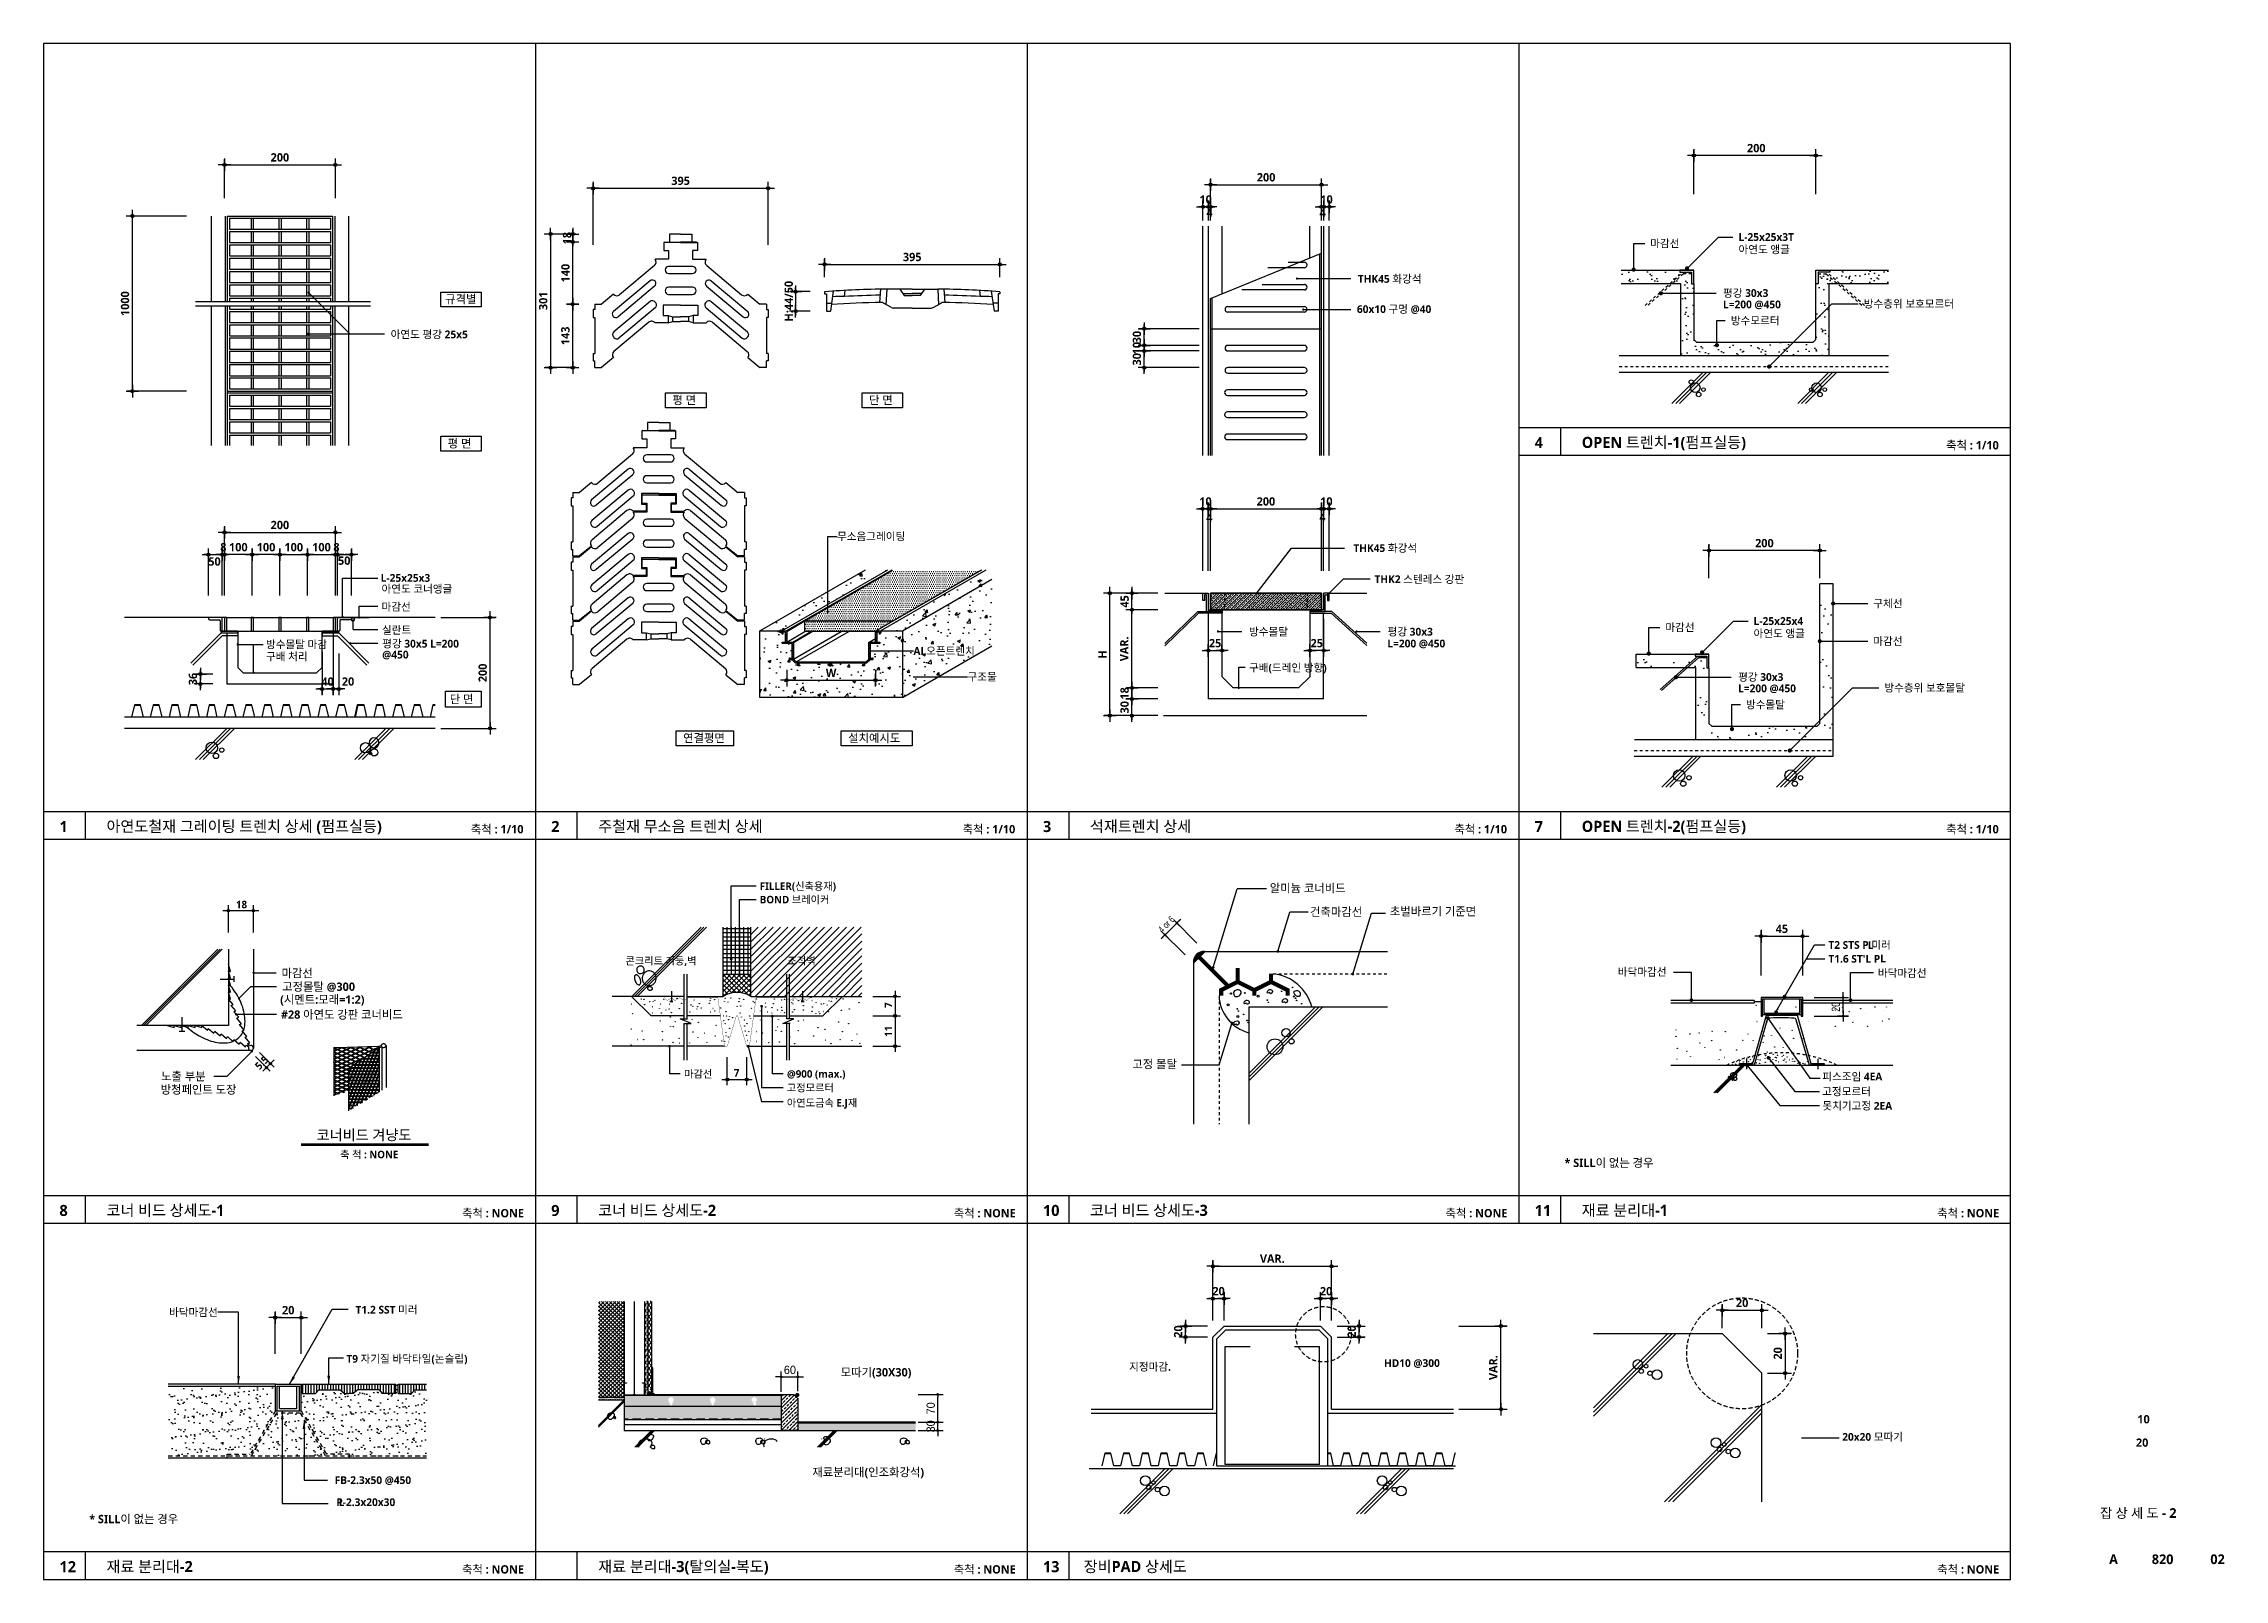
# Model space of a CAD drawing. Header units: millimetres. Extents: x 200 to 163856, y 0 to 163394.
# Drawn here: x 8600 to 16466, y 200 to 5740 of the extents above; entities that cross this region are included whole.
import ezdxf
from ezdxf.enums import TextEntityAlignment as Align

# ---------------------------------------------------------------- set-up
doc = ezdxf.new("R2010")
doc.units = ezdxf.units.MM
doc.header["$LTSCALE"] = 10
for name, pattern in [('CEN', [62, 60, -1, 0, -1]), ('HID', [2.3, 1.5, -0.8]), ('HIDDEN', [2, 1, -1]), ('ST-DASH', [2.7, 1.5, -1.2])]:
    doc.linetypes.add(name, pattern=pattern)
doc.layers.get('DEFPOINTS').update_dxf_attribs({"color": 181})
for name, color, linetype in [('2', 2, 'Continuous'), ('4', 4, 'Continuous'), ('8', 8, 'Continuous'), ('A-ANNO-GRA1', 7, 'Continuous'), ('A-ANNO-LEAD', 4, 'Continuous'), ('A-ANNO-TEXT010', 7, 'Continuous'), ('A-ANNO-TEXT1', 7, 'Continuous'), ('A-ANNO-TITL', 7, 'Continuous'), ('A-CON', 2, 'Continuous'), ('A-DETL-MCUT', 46, 'Continuous'), ('A-DIM1', 7, 'Continuous'), ('A-DIM2', 4, 'Continuous'), ('A-ELEV-FIXT', 4, 'Continuous'), ('A-FIN3', 8, 'Continuous'), ('A-HAT', 252, 'Continuous'), ('A-NOTE-SYMB-HVY', 24, 'Continuous'), ('A-SECT-FNSH', 5, 'Continuous'), ('A-ST-AXIS-DIM', 7, 'Continuous'), ('A-TEXT', 3, 'Continuous'), ('A-WALL-PATT', 8, 'Continuous'), ('A-화살표', 7, 'Continuous'), ('AA-CEN', 1, 'CEN'), ('AA-CON', 2, 'Continuous'), ('AA-FIN2', 6, 'Continuous'), ('AA-HAT', 9, 'Continuous'), ('AA-XXXX-BLOK', 3, 'Continuous'), ('AA-XXXX-CONC', 2, 'Continuous'), ('AA-XXXX-OTHR', 7, 'Continuous'), ('AX-PATT', 8, 'Continuous'), ('AZ-LEAD', 7, 'Continuous'), ('COL', 2, 'Continuous'), ('CONC', 2, 'Continuous'), ('D6', 6, 'Continuous'), ('DIM', 4, 'Continuous'), ('DIME', 7, 'Continuous'), ('DIMENSION', 7, 'Continuous'), ('DWG', 7, 'Continuous'), ('ELE', 8, 'Continuous'), ('ELE1', 2, 'Continuous'), ('ELE2', 3, 'Continuous'), ('ELE4', 4, 'Continuous'), ('FIN', 6, 'Continuous'), ('H', 4, 'HIDDEN'), ('HAT', 5, 'Continuous'), ('HID', 7, 'HID'), ('HIDL', 1, 'HIDDEN'), ('LEADER', 7, 'Continuous'), ('MISC', 6, 'Continuous'), ('SEC2', 2, 'Continuous'), ('SYM', 4, 'Continuous'), ('TAGS', 7, 'Continuous'), ('W-P', 4, 'HIDDEN'), ('W3', 7, 'Continuous'), ('WAL', 3, 'Continuous'), ('WALL', 3, 'Continuous')]:
    doc.layers.add(name, color=color, linetype=linetype)
doc.styles.add('2020음성 1차', font='')
doc.styles.add('Hrtext', font='H2GTRM.TTF', dxfattribs={"width": 0.8})
doc.styles.add('SH_진천_나눔', font='')
doc.styles.add('돋움', font='')
doc.styles.get('2020음성 1차').set_extended_font_data('NanumGothic', bold=True)
doc.styles.get('SH_진천_나눔').set_extended_font_data('NanumGothic', bold=True)
doc.styles.get('돋움').set_extended_font_data('Dotum')
doc.linetypes.add('STD_INS', pattern='A,0.0001,-0.1,[134,ltypeshp.shx,S=0.1,R=0,X=-0.1,Y=0],-0.2,[134,ltypeshp.shx,S=0.1,R=180,X=0.1,Y=0],-0.1', length=0.4001)
doc.dimstyles.new('HEERIM(Ext)', dxfattribs={"dimscale": 10, "dimtxt": 3, "dimasz": 1, "dimexe": 2, "dimexo": 1.5, "dimgap": 1, "dimtad": 1, "dimdec": 0, "dimzin": 0, "dimdsep": 46, "dimlunit": 6, "dimtxsty": 'Hrtext', "dimblk": 'dotdim1', "dimcen": 1, "dimdle": 2, "dimclrd": 7, "dimclre": 7, "dimclrt": 3, "dimadec": 0, "dimazin": 0, "dimtfac": 1, "dimtdec": 0, "dimtix": 1, "dimtmove": 2, "dimatfit": 3, "dimldrblk": 'dotdim1', "dimfxl": 2, "dimtolj": 1, "dimtzin": 0, "dimlwd": -1, "dimarcsym": 0})
doc.dimstyles.new('HEERIM(Int)', dxfattribs={"dimtxt": 2.5, "dimasz": 1, "dimexe": 1.6, "dimexo": 1, "dimgap": 1, "dimtad": 1, "dimdec": 0, "dimzin": 0, "dimdsep": 46, "dimlunit": 6, "dimtxsty": 'Hrtext', "dimblk": 'dotdim2', "dimcen": 0.8, "dimdle": 2, "dimclrd": 256, "dimclre": 256, "dimclrt": 3, "dimadec": 0, "dimazin": 0, "dimtfac": 1, "dimtdec": 0, "dimtix": 1, "dimtmove": 2, "dimatfit": 3, "dimldrblk": 'dotdim2', "dimfxl": 2, "dimtolj": 1, "dimtzin": 0, "dimlwd": -1, "dimarcsym": 0})
doc.dimstyles.new('ISO-25', dxfattribs={"dimtxt": 2.5, "dimasz": 2.5, "dimexe": 1.25, "dimexo": 0.625, "dimtad": 1, "dimdsep": 46, "dimtxsty": 'Standard', "dimcen": 2.5, "dimadec": 0, "dimazin": 0, "dimtfac": 1, "dimtmove": 0, "dimatfit": 3, "dimfxl": 1, "dimarcsym": 0})
doc.dimstyles.new('NDIM10', dxfattribs={"dimscale": 10, "dimtxt": 3, "dimasz": 0.75, "dimexe": 2, "dimexo": 2, "dimgap": 1, "dimtad": 1, "dimdec": 1, "dimdsep": 46, "dimtxsty": '2020음성 1차', "dimblk": 'Z_DOT', "dimcen": 3, "dimdle": 3, "dimclrd": 256, "dimclre": 256, "dimclrt": 3, "dimadec": 0, "dimazin": 0, "dimtfac": 1, "dimtdec": 1, "dimtix": 1, "dimtmove": 2, "dimatfit": 3, "dimfxl": 1, "dimtolj": 1, "dimtzin": 0, "dimlwd": -1, "dimlwe": -1, "dimarcsym": 0})
doc.dimstyles.new('NDIM10-1', dxfattribs={"dimscale": 10, "dimtxt": 3, "dimasz": 1, "dimexe": 2, "dimexo": 1, "dimgap": 1, "dimtad": 1, "dimdec": 0, "dimrnd": 0.25, "dimdsep": 32, "dimtxsty": '돋움', "dimblk1": 'DOT', "dimblk2": 'DOT', "dimsah": 1, "dimcen": 5, "dimclrd": 4, "dimclre": 4, "dimclrt": 3, "dimazin": 0, "dimtfac": 1, "dimtdec": 0, "dimtix": 1, "dimtmove": 2, "dimatfit": 3, "dimldrblk": 'DOT', "dimfxl": 1, "dimarcsym": 0})
pattern_1 = [(37.5, (16592.327, 11699.59), (-1.60003, 48.94132), [0, -38.608, 0, -43.18, 0, -41.275]), (7.5, (16592.327, 11699.59), (44.95233, 71.6825), [0, -20.828, 0, -34.798, 0, -13.335]), (327.5, (16561.085, 11699.59), (79.09924, 0.14372), [0, -12.7, 0, -45.72, 0, -59.69]), (317.5, (16561.085, 11699.59), (76.35565, 22.29293), [0, -6.35, 0, -29.972, 0, -34.29])]

msp = doc.modelspace()

# ---------------------------------------------------------------- texts
at = {"layer": 'A-ANNO-TEXT1', "style": '2020음성 1차'}
for s, height, p in [('마감선', 28, (14395.15751, 5019.33176)), ('L-25x25x3T', 28, (14713.54069, 5042.27982)), ('아연도 앵글 ', 28, (14713.54069, 4997.27982)), ('방수층위 보호모르터', 28, (15165.36113, 4801.27417)), ('방수모르터', 28, (14685.98234, 4740.64183)), ('무소음그레이팅', 28, (11462.06478, 3962.40109)), ('구체선', 28, (15199.74147, 3720.20948)), ('마감선', 28, (14449.53162, 3634.33176)), ('아연도 앵글 ', 28, (14767.9148, 3612.04746)), ('L-25x25x4', 28, (14767.9148, 3657.04746)), ('AL오픈트렌치', 28, (11737.49359, 3548.99422)), ('마감선', 28, (15199.77052, 3584.37624)), ('구조물', 28, (11932.55801, 3455.84872)), ('방수층위 보호몰탈', 28, (15239.75799, 3416.27417)), ('방수몰탈', 28, (14740.35645, 3355.64183)), ('모따기(30X30)', 30, (11475.14315, 946.99013))]:
    msp.add_text(s, height=height, dxfattribs=at).set_placement(p, align=Align.MIDDLE_LEFT)
for s, height, p in [('THK45 화강석', 28, (13340.41924, 4877.20321)), ('규격별', 30, (10048.61607, 4803.20946)), ('60x10 구멍 @40', 28, (13337.1899, 4768.18591)), ('평강 30x3 ', 28, (14657.70756, 4826.12963)), ('L=200 @450', 28, (14657.70756, 4785.18157)), ('아연도 평강 25x5', 28, (9851.7508, 4677.0847)), ('평 면', 30, (10868.37026, 4439.1296)), ('단 면', 30, (11577.37026, 4439.1296)), ('평 면', 30, (10057.44394, 4282.59624)), ('THK45 화강석', 28, (13324.37267, 3906.32488)), ('L-25x25x3', 28, (9815.7171, 3798.50135)), ('아연도 코너앵글', 28, (9818.80576, 3759.03711)), ('THK2 스텐레스 강판', 28, (13400.52338, 3793.84488)), ('마감선', 28, (9818.80576, 3694.31595)), ('실란트', 28, (9820.54103, 3610.73072)), ('방수몰탈', 28, (12947.96192, 3604.49227)), ('평강 30x3', 28, (13447.70652, 3604.49227)), ('구배 처리 ', 28, (9402.31497, 3514.8537)), ('방수몰탈 마감', 28, (9402.06858, 3558.87106)), ('@450', 28, (9821.28142, 3521.86411)), ('평강 30x5 L=200', 28, (9821.28142, 3561.27163)), ('L=200 @450', 28, (13446.99938, 3561.8575)), ('구배(드레인 방향)', 28, (12947.96192, 3474.58598)), ('평강 30x3 ', 28, (14712.08167, 3441.12963)), ('단 면', 30, (10065.09488, 3359.87058)), ('L=200 @450', 28, (14712.08167, 3400.18157)), ('연결평면', 30, (10906.7689, 3219.77506)), ('설치예시도', 30, (11501.98521, 3219.77506)), ('FILLER(신축용재)', 27, (11183.25997, 2687.03802)), ('알미늄 코너비드', 30, (13022.65589, 2678.35103)), ('BOND 브레이커', 27, (11183.25997, 2638.70974)), ('건축마감선', 30, (13167.99308, 2593.0255)), ('초벌바르기 기준면', 30, (13456.1267, 2594.63916)), ('콘크리트 기둥,벽', 27, (10698.73901, 2417.72159)), ('조적벽', 27, (11283.10293, 2417.72159)), ('T2 STS P 미러', 28, (15037.71513, 2474.5929)), ("T1.6 ST'L P", 28, (15037.71734, 2424.59031)), ('L', 28, (15179.6778, 2474.06863)), ('L', 28, (15224.62449, 2425.41332)), ('마감선', 30, (9458.1991, 2371.66995)), ('바닥마감선', 28, (14278.14895, 2377.2932)), ('바닥마감선', 28, (15216.12944, 2373.40369)), ('(시멘트:모래=1:2)', 30, (9453.29069, 2276.44953)), ('고정몰탈 @300', 30, (9460.38772, 2323.05133)), ('#28 아연도 강판 코너비드', 30, (9456.18956, 2222.37688)), ('고정 몰탈', 30, (12527.20133, 2043.70278)), ('방청페인트 도장', 30, (9022.12941, 1951.79993)), ('노출 부분', 30, (9023.70524, 1999.57982)), ('마감선', 27, (10910.29189, 2009.83711)), ('고정모르터', 27, (11280.95419, 1959.90906)), ('@900 (max.)', 27, (11281.29244, 2009.83711)), ('고정모르터', 28, (15015.5071, 1945.85765)), ('피스조임 4EA', 28, (15015.75206, 1999.67046)), ('아연도금속 E.J재', 27, (11280.95419, 1905.53106)), ('못치기고정 2EA', 28, (15016.18369, 1894.29682)), ('축 척 : NONE', 27, (9669.59019, 1719.05316)), ('T1.2 SST 미러', 28, (9725.03565, 1158.71684)), ('T9 자기질 바닥타일(논슬립)', 28, (9691.9422, 981.55818)), ('HD10 @300', 28, (13434.86975, 966.25319)), ('20x20 모따기', 28, (15087.53383, 700.0383)), ('FB-2.3x50 @450', 28, (9649.80012, 543.97496)), ('재료분리대(인조화강석)', 30, (11372.83246, 571.69597)), ('P-2.3x20x30', 28, (9655.97866, 464.44036)), ('L', 28, (9664.52414, 464.44036))]:
    msp.add_text(s, height=height, dxfattribs=at).set_placement(p)
at = {"layer": 'A-ANNO-TEXT1', "linetype": 'Continuous', "style": '2020음성 1차'}
for s, height, p in [('OPEN 트렌치-1(펌프실등)', 40, (14148.08396, 4281.35983)), ('4', 40, (13978.42965, 4280.82726)), ('축척 : 1/10', 30, (15462.36889, 4276.12645)), ('1', 40, (8657.2056, 2895.82726)), ('아연도철재 그레이팅 트렌치 상세 (펌프실등)', 40, (8826.85991, 2896.35983)), ('축척 : 1/10', 30, (10141.14484, 2891.12645)), ('2', 40, (10430.94695, 2895.82726)), ('주철재 무소음 트렌치 상세', 40, (10600.60126, 2896.35983)), ('축척 : 1/10', 30, (11914.88619, 2891.12645)), ('3', 40, (12204.6883, 2895.82726)), ('석재트렌치 상세', 40, (12374.34261, 2896.35983)), ('축척 : 1/10', 30, (13688.62754, 2891.12645)), ('7', 40, (13978.42965, 2895.82726)), ('OPEN 트렌치-2(펌프실등)', 40, (14148.08396, 2896.35983)), ('축척 : 1/10', 30, (15462.36889, 2891.12645)), ('* SILL이 없는 경우', 30, (14085.8125, 1687.6518)), ('8', 40, (8657.2056, 1510.82726)), ('코너 비드 상세도-1 ', 40, (8826.85991, 1511.35983)), ('축척 : NONE', 30, (10109.2349, 1506.12645)), ('9', 40, (10430.94695, 1510.82726)), ('코너 비드 상세도-2', 40, (10600.60126, 1511.35983)), ('축척 : NONE', 30, (11882.97625, 1506.12645)), ('10', 40, (12204.6883, 1510.82726)), ('코너 비드 상세도-3', 40, (12374.34261, 1511.35983)), ('축척 : NONE', 30, (13656.7176, 1506.12645)), ('11', 40, (13978.42965, 1510.82726)), ('재료 분리대-1', 40, (14148.08396, 1511.35983)), ('축척 : NONE', 30, (15430.45895, 1506.12645)), ('* SILL이 없는 경우', 30, (8764.58846, 402.6518)), ('12', 40, (8657.2056, 225.82726)), ('재료 분리대-2', 40, (8826.85991, 226.35983)), ('축척 : NONE', 30, (10109.2349, 221.12645)), ('재료 분리대-3(탈의실-복도)', 40, (10600.60126, 226.35983)), ('축척 : NONE', 30, (11882.97625, 221.12645)), ('13', 40, (12204.6883, 225.82726)), ('장비PAD 상세도', 40, (12351.73726, 226.35983)), ('축척 : NONE', 30, (15430.45895, 221.12645))]:
    msp.add_text(s, height=height, dxfattribs=at).set_placement(p)
at = {"layer": 'A-ANNO-TEXT1', "linetype": 'ByBlock', "style": '2020음성 1차'}
msp.add_text('18', height=27, dxfattribs=at).set_placement((9313.7743, 2634.4812), align=Align.MIDDLE_CENTER)
at = {"layer": 'A-ANNO-TEXT1', "style": '2020음성 1차'}
for s, p in [('7', (11647.02211, 2271.65288)), ('11', (11647.02211, 2177.09553))]:
    msp.add_text(s, height=27, rotation=90, dxfattribs=at).set_placement(p, align=Align.MIDDLE_CENTER)
msp.add_text('5.5', height=27, rotation=45, dxfattribs=at).set_placement((9378.4823, 2035.92969))
msp.add_text('7', height=27, dxfattribs=at).set_placement((11099.62464, 2027.22291), align=Align.MIDDLE_CENTER)
msp.add_text('코너비드 겨냥도', height=37.5, dxfattribs=at).set_placement((9755.73605, 1803.57678), align=Align.MIDDLE)
for s, p in [('바닥마감선', (9228.32126, 1163.58934)), ('지정마감.', (12666.45526, 966.74503))]:
    msp.add_text(s, height=28, dxfattribs=at).set_placement(p, align=Align.MIDDLE_RIGHT)
at = {"layer": 'A-ANNO-TITL', "style": 'SH_진천_나눔'}
for s, height, p in [('10', 30, (16174.51731, 777.77977)), ('20 ', 30, (16174.51731, 693.33932)), ('잡 상 세 도 - 2', 35, (16155.67511, 439.72596)), ('A', 35, (16066.2525, 272.70944)), ('820', 35, (16243.36116, 272.70944)), ('02', 35, (16441.57606, 272.70944))]:
    msp.add_text(s, height=height, dxfattribs=at).set_placement(p, align=Align.MIDDLE)

# ---------------------------------------------------------------- blocks, each defined once
blk = doc.blocks.new('Z_DOT')
at = {"layer": 'DIM', "color": 0}
for p, q in [((-3, 0), (3, 0)), ((0, -3), (0, 3))]:
    blk.add_line(p, q, dxfattribs=at)
for radius in [0.75, 0.375]:
    blk.add_circle((0, 0), radius, dxfattribs=at)
blk = doc.blocks.new('*D6583')
at = {"layer": 'A-ST-AXIS-DIM'}
for p, q in [((9115.6, 5118.1), (8900.2, 5118.1)), ((8920.2, 4493.6), (8920.2, 5110.6)), ((9115.6, 4486.1), (8900.2, 4486.1))]:
    blk.add_line(p, q, dxfattribs=at)
at = {"layer": 'DEFPOINTS', "color": 0}
for p in [(8920.2, 5118.1), (9135.6, 5118.1), (9135.6, 4486.1)]:
    blk.add_point(p, dxfattribs=at)
at = {"layer": 'A-ST-AXIS-DIM', "linetype": 'ByBlock', "xscale": 7.5, "yscale": 7.5, "zscale": 7.5}
for p, rotation in [((8920.2, 5118.1), 90), ((8920.2, 4486.1), 270)]:
    blk.add_blockref('Z_DOT', p, dxfattribs=dict(at, rotation=rotation))
at = {"layer": 'A-ST-AXIS-DIM', "color": 3, "insert": (8893.8, 4802.1), "char_height": 30, "attachment_point": 5, "rotation": 90, "style": '2020음성 1차'}
blk.add_mtext('\\A1;1000', dxfattribs=at)
blk = doc.blocks.new('*D6584')
at = {"layer": 'A-ST-AXIS-DIM'}
for p, q in [((9252.3, 5182.9), (9252.3, 5322.9)), ((9259.8, 5302.9), (9644.8, 5302.9)), ((9652.3, 5182.9), (9652.3, 5322.9))]:
    blk.add_line(p, q, dxfattribs=at)
at = {"layer": 'DEFPOINTS', "color": 0}
for p in [(9652.3, 5302.9), (9252.3, 5162.9), (9652.3, 5162.9)]:
    blk.add_point(p, dxfattribs=at)
at = {"layer": 'A-ST-AXIS-DIM', "linetype": 'ByBlock', "xscale": 7.5, "yscale": 7.5, "zscale": 7.5, "rotation": 180}
blk.add_blockref('Z_DOT', (9252.3, 5302.9), dxfattribs=at)
at = {"layer": 'A-ST-AXIS-DIM', "linetype": 'ByBlock', "xscale": 7.5, "yscale": 7.5, "zscale": 7.5}
blk.add_blockref('Z_DOT', (9652.3, 5302.9), dxfattribs=at)
at = {"layer": 'A-ST-AXIS-DIM', "color": 3, "insert": (9452.3, 5329.4), "char_height": 30, "attachment_point": 5, "style": '2020음성 1차'}
blk.add_mtext('\\A1;200', dxfattribs=at)
blk = doc.blocks.new('*D6585')
at = {"layer": 'A-ST-AXIS-DIM'}
for p, q in [((10032.4, 3670), (10230.4, 3670)), ((10210.4, 3277.5), (10210.4, 3662.5)), ((10032.4, 3270), (10230.4, 3270))]:
    blk.add_line(p, q, dxfattribs=at)
at = {"layer": 'DEFPOINTS', "color": 0}
for p in [(10012.4, 3670), (10210.4, 3670), (10012.4, 3270)]:
    blk.add_point(p, dxfattribs=at)
at = {"layer": 'A-ST-AXIS-DIM', "linetype": 'ByBlock', "xscale": 7.5, "yscale": 7.5, "zscale": 7.5}
for p, rotation in [((10210.4, 3670), 90), ((10210.4, 3270), 270)]:
    blk.add_blockref('Z_DOT', p, dxfattribs=dict(at, rotation=rotation))
at = {"layer": 'A-ST-AXIS-DIM', "color": 3, "insert": (10183.9, 3470), "char_height": 30, "attachment_point": 5, "rotation": 90, "style": '2020음성 1차'}
blk.add_mtext('\\A1;\\A1;200', dxfattribs=at)
blk = doc.blocks.new('*D6586')
at = {"layer": 'A-ST-AXIS-DIM'}
for p, q in [((9210.5, 3466), (9145.3, 3466)), ((9165.3, 3473.5), (9165.3, 3481)), ((9165.3, 3430), (9165.3, 3466)), ((9210.5, 3430), (9145.3, 3430)), ((9165.3, 3422.5), (9165.3, 3415))]:
    blk.add_line(p, q, dxfattribs=at)
at = {"layer": 'DEFPOINTS', "color": 0}
for p in [(9165.3, 3466), (9230.5, 3466), (9230.5, 3430)]:
    blk.add_point(p, dxfattribs=at)
at = {"layer": 'A-ST-AXIS-DIM', "linetype": 'ByBlock', "xscale": 7.5, "yscale": 7.5, "zscale": 7.5}
for p, rotation in [((9165.3, 3466), 270), ((9165.3, 3430), 90)]:
    blk.add_blockref('Z_DOT', p, dxfattribs=dict(at, rotation=rotation))
at = {"layer": 'A-ST-AXIS-DIM', "color": 3, "insert": (9138.8, 3448), "char_height": 30, "attachment_point": 5, "rotation": 90, "style": '2020음성 1차'}
blk.add_mtext('\\A1;36', dxfattribs=at)
blk = doc.blocks.new('*D6587')
at = {"layer": 'A-ST-AXIS-DIM'}
for p, q in [((9186.8, 3896.8), (9179.3, 3896.8)), ((9194.3, 3749), (9194.3, 3916.8)), ((9194.3, 3896.8), (9244.3, 3896.8)), ((9244.3, 3749), (9244.3, 3916.8)), ((9251.8, 3896.8), (9259.3, 3896.8))]:
    blk.add_line(p, q, dxfattribs=at)
at = {"layer": 'DEFPOINTS', "color": 0}
for p in [(9244.3, 3896.8), (9194.3, 3729), (9244.3, 3729)]:
    blk.add_point(p, dxfattribs=at)
at = {"layer": 'A-ST-AXIS-DIM', "linetype": 'ByBlock', "xscale": 7.5, "yscale": 7.5, "zscale": 7.5}
blk.add_blockref('Z_DOT', (9194.3, 3896.8), dxfattribs=at)
at = {"layer": 'A-ST-AXIS-DIM', "linetype": 'ByBlock', "xscale": 7.5, "yscale": 7.5, "zscale": 7.5, "rotation": 180}
blk.add_blockref('Z_DOT', (9244.3, 3896.8), dxfattribs=at)
at = {"layer": 'A-ST-AXIS-DIM', "color": 3, "insert": (9216.3, 3871.7), "char_height": 30, "attachment_point": 5, "style": '2020음성 1차'}
blk.add_mtext('\\A1;50', dxfattribs=at)
blk = doc.blocks.new('*D6588')
at = {"layer": 'A-ST-AXIS-DIM'}
for p, q in [((9236.8, 3896.8), (9229.3, 3896.8)), ((9244.3, 3749), (9244.3, 3916.8)), ((9244.3, 3896.8), (9252.3, 3896.8)), ((9252.3, 3749), (9252.3, 3916.8)), ((9259.8, 3896.8), (9267.3, 3896.8))]:
    blk.add_line(p, q, dxfattribs=at)
at = {"layer": 'DEFPOINTS', "color": 0}
for p in [(9252.3, 3896.8), (9244.3, 3729), (9252.3, 3729)]:
    blk.add_point(p, dxfattribs=at)
at = {"layer": 'A-ST-AXIS-DIM', "linetype": 'ByBlock', "xscale": 7.5, "yscale": 7.5, "zscale": 7.5}
blk.add_blockref('Z_DOT', (9244.3, 3896.8), dxfattribs=at)
at = {"layer": 'A-ST-AXIS-DIM', "linetype": 'ByBlock', "xscale": 7.5, "yscale": 7.5, "zscale": 7.5, "rotation": 180}
blk.add_blockref('Z_DOT', (9252.3, 3896.8), dxfattribs=at)
at = {"layer": 'A-ST-AXIS-DIM', "color": 3, "insert": (9248.3, 3923.4), "char_height": 30, "attachment_point": 5, "style": '2020음성 1차'}
blk.add_mtext('\\A1;8', dxfattribs=at)
blk = doc.blocks.new('*D6589')
at = {"layer": 'A-ST-AXIS-DIM'}
for p, q in [((9452.3, 3749), (9452.3, 3916.8)), ((9459.8, 3896.8), (9544.8, 3896.8)), ((9552.3, 3749), (9552.3, 3916.8))]:
    blk.add_line(p, q, dxfattribs=at)
at = {"layer": 'DEFPOINTS', "color": 0}
for p in [(9552.3, 3896.8), (9452.3, 3729), (9552.3, 3729)]:
    blk.add_point(p, dxfattribs=at)
at = {"layer": 'A-ST-AXIS-DIM', "linetype": 'ByBlock', "xscale": 7.5, "yscale": 7.5, "zscale": 7.5, "rotation": 180}
blk.add_blockref('Z_DOT', (9452.3, 3896.8), dxfattribs=at)
at = {"layer": 'A-ST-AXIS-DIM', "linetype": 'ByBlock', "xscale": 7.5, "yscale": 7.5, "zscale": 7.5}
blk.add_blockref('Z_DOT', (9552.3, 3896.8), dxfattribs=at)
at = {"layer": 'A-ST-AXIS-DIM', "color": 3, "insert": (9502.3, 3923.3), "char_height": 30, "attachment_point": 5, "style": '2020음성 1차'}
blk.add_mtext('\\A1;100', dxfattribs=at)
blk = doc.blocks.new('*D6590')
at = {"layer": 'A-ST-AXIS-DIM'}
for p, q in [((9644.8, 3896.8), (9637.3, 3896.8)), ((9652.3, 3749), (9652.3, 3916.8)), ((9652.3, 3896.8), (9660.3, 3896.8)), ((9660.3, 3749), (9660.3, 3916.8)), ((9667.8, 3896.8), (9675.3, 3896.8))]:
    blk.add_line(p, q, dxfattribs=at)
at = {"layer": 'DEFPOINTS', "color": 0}
for p in [(9660.3, 3896.8), (9652.3, 3729), (9660.3, 3729)]:
    blk.add_point(p, dxfattribs=at)
at = {"layer": 'A-ST-AXIS-DIM', "linetype": 'ByBlock', "xscale": 7.5, "yscale": 7.5, "zscale": 7.5}
blk.add_blockref('Z_DOT', (9652.3, 3896.8), dxfattribs=at)
at = {"layer": 'A-ST-AXIS-DIM', "linetype": 'ByBlock', "xscale": 7.5, "yscale": 7.5, "zscale": 7.5, "rotation": 180}
blk.add_blockref('Z_DOT', (9660.3, 3896.8), dxfattribs=at)
at = {"layer": 'A-ST-AXIS-DIM', "color": 3, "insert": (9656.3, 3923.4), "char_height": 30, "attachment_point": 5, "style": '2020음성 1차'}
blk.add_mtext('\\A1;8', dxfattribs=at)
blk = doc.blocks.new('*D6591')
at = {"layer": 'A-ST-AXIS-DIM'}
for p, q in [((9652.8, 3896.8), (9645.3, 3896.8)), ((9660.3, 3749), (9660.3, 3916.8)), ((9660.3, 3896.8), (9710.3, 3896.8)), ((9710.3, 3749), (9710.3, 3916.8)), ((9717.8, 3896.8), (9725.3, 3896.8))]:
    blk.add_line(p, q, dxfattribs=at)
at = {"layer": 'DEFPOINTS', "color": 0}
for p in [(9710.3, 3896.8), (9660.3, 3729), (9710.3, 3729)]:
    blk.add_point(p, dxfattribs=at)
at = {"layer": 'A-ST-AXIS-DIM', "linetype": 'ByBlock', "xscale": 7.5, "yscale": 7.5, "zscale": 7.5}
blk.add_blockref('Z_DOT', (9660.3, 3896.8), dxfattribs=at)
at = {"layer": 'A-ST-AXIS-DIM', "linetype": 'ByBlock', "xscale": 7.5, "yscale": 7.5, "zscale": 7.5, "rotation": 180}
blk.add_blockref('Z_DOT', (9710.3, 3896.8), dxfattribs=at)
at = {"layer": 'A-ST-AXIS-DIM', "color": 3, "insert": (9684.3, 3874.7), "char_height": 30, "attachment_point": 5, "style": '2020음성 1차'}
blk.add_mtext('\\A1;50', dxfattribs=at)
blk = doc.blocks.new('*D6592')
at = {"layer": 'A-ST-AXIS-DIM'}
for p, q in [((9252.3, 3749), (9252.3, 3996.8)), ((9259.8, 3976.8), (9644.8, 3976.8)), ((9652.3, 3749), (9652.3, 3996.8))]:
    blk.add_line(p, q, dxfattribs=at)
at = {"layer": 'DEFPOINTS', "color": 0}
for p in [(9652.3, 3976.8), (9252.3, 3729), (9652.3, 3729)]:
    blk.add_point(p, dxfattribs=at)
at = {"layer": 'A-ST-AXIS-DIM', "linetype": 'ByBlock', "xscale": 7.5, "yscale": 7.5, "zscale": 7.5, "rotation": 180}
blk.add_blockref('Z_DOT', (9252.3, 3976.8), dxfattribs=at)
at = {"layer": 'A-ST-AXIS-DIM', "linetype": 'ByBlock', "xscale": 7.5, "yscale": 7.5, "zscale": 7.5}
blk.add_blockref('Z_DOT', (9652.3, 3976.8), dxfattribs=at)
at = {"layer": 'A-ST-AXIS-DIM', "color": 3, "insert": (9452.3, 4003.3), "char_height": 30, "attachment_point": 5, "style": '2020음성 1차'}
blk.add_mtext('\\A1;200', dxfattribs=at)
blk = doc.blocks.new('*D6593')
at = {"layer": 'A-ST-AXIS-DIM'}
for p, q in [((9604.3, 3545.5), (9604.3, 3392.1)), ((9596.8, 3412.1), (9589.3, 3412.1)), ((9604.3, 3412.1), (9644.3, 3412.1)), ((9644.3, 3410), (9644.3, 3392.1)), ((9651.8, 3412.1), (9659.3, 3412.1))]:
    blk.add_line(p, q, dxfattribs=at)
at = {"layer": 'DEFPOINTS', "color": 0}
for p in [(9604.3, 3565.5), (9644.3, 3430), (9644.3, 3412.1)]:
    blk.add_point(p, dxfattribs=at)
at = {"layer": 'A-ST-AXIS-DIM', "linetype": 'ByBlock', "xscale": 7.5, "yscale": 7.5, "zscale": 7.5}
blk.add_blockref('Z_DOT', (9604.3, 3412.1), dxfattribs=at)
at = {"layer": 'A-ST-AXIS-DIM', "linetype": 'ByBlock', "xscale": 7.5, "yscale": 7.5, "zscale": 7.5, "rotation": 180}
blk.add_blockref('Z_DOT', (9644.3, 3412.1), dxfattribs=at)
at = {"layer": 'A-ST-AXIS-DIM', "color": 3, "insert": (9624.3, 3438.6), "char_height": 30, "attachment_point": 5, "style": '2020음성 1차'}
blk.add_mtext('\\A1;40', dxfattribs=at)
blk = doc.blocks.new('*D6594')
at = {"layer": 'A-ST-AXIS-DIM'}
for p, q in [((9664.3, 3540.1), (9664.3, 3392.1)), ((9636.8, 3412.1), (9629.3, 3412.1)), ((9644.3, 3412.1), (9664.3, 3412.1)), ((9644.3, 3410), (9644.3, 3392.1)), ((9671.8, 3412.1), (9679.3, 3412.1))]:
    blk.add_line(p, q, dxfattribs=at)
at = {"layer": 'DEFPOINTS', "color": 0}
for p in [(9664.3, 3560.1), (9644.3, 3430), (9664.3, 3412.1)]:
    blk.add_point(p, dxfattribs=at)
at = {"layer": 'A-ST-AXIS-DIM', "linetype": 'ByBlock', "xscale": 7.5, "yscale": 7.5, "zscale": 7.5}
blk.add_blockref('Z_DOT', (9644.3, 3412.1), dxfattribs=at)
at = {"layer": 'A-ST-AXIS-DIM', "linetype": 'ByBlock', "xscale": 7.5, "yscale": 7.5, "zscale": 7.5, "rotation": 180}
blk.add_blockref('Z_DOT', (9664.3, 3412.1), dxfattribs=at)
at = {"layer": 'A-ST-AXIS-DIM', "color": 3, "insert": (9698.1, 3438.6), "char_height": 30, "attachment_point": 5, "style": '2020음성 1차'}
blk.add_mtext('\\A1;20', dxfattribs=at)
blk = doc.blocks.new('*D6595')
at = {"layer": 'A-ST-AXIS-DIM'}
for p, q in [((9552.3, 3749), (9552.3, 3916.8)), ((9559.8, 3896.8), (9644.8, 3896.8)), ((9652.3, 3749), (9652.3, 3916.8))]:
    blk.add_line(p, q, dxfattribs=at)
at = {"layer": 'DEFPOINTS', "color": 0}
for p in [(9652.3, 3896.8), (9552.3, 3729), (9652.3, 3729)]:
    blk.add_point(p, dxfattribs=at)
at = {"layer": 'A-ST-AXIS-DIM', "linetype": 'ByBlock', "xscale": 7.5, "yscale": 7.5, "zscale": 7.5, "rotation": 180}
blk.add_blockref('Z_DOT', (9552.3, 3896.8), dxfattribs=at)
at = {"layer": 'A-ST-AXIS-DIM', "linetype": 'ByBlock', "xscale": 7.5, "yscale": 7.5, "zscale": 7.5}
blk.add_blockref('Z_DOT', (9652.3, 3896.8), dxfattribs=at)
at = {"layer": 'A-ST-AXIS-DIM', "color": 3, "insert": (9602.3, 3923.3), "char_height": 30, "attachment_point": 5, "style": '2020음성 1차'}
blk.add_mtext('\\A1;100', dxfattribs=at)
blk = doc.blocks.new('*D6596')
at = {"layer": 'A-ST-AXIS-DIM'}
for p, q in [((9352.3, 3749), (9352.3, 3916.8)), ((9444.8, 3896.8), (9359.8, 3896.8)), ((9452.3, 3749), (9452.3, 3916.8))]:
    blk.add_line(p, q, dxfattribs=at)
at = {"layer": 'DEFPOINTS', "color": 0}
for p in [(9352.3, 3896.8), (9352.3, 3729), (9452.3, 3729)]:
    blk.add_point(p, dxfattribs=at)
at = {"layer": 'A-ST-AXIS-DIM', "linetype": 'ByBlock', "xscale": 7.5, "yscale": 7.5, "zscale": 7.5, "rotation": 180}
blk.add_blockref('Z_DOT', (9352.3, 3896.8), dxfattribs=at)
at = {"layer": 'A-ST-AXIS-DIM', "linetype": 'ByBlock', "xscale": 7.5, "yscale": 7.5, "zscale": 7.5}
blk.add_blockref('Z_DOT', (9452.3, 3896.8), dxfattribs=at)
at = {"layer": 'A-ST-AXIS-DIM', "color": 3, "insert": (9402.3, 3923.3), "char_height": 30, "attachment_point": 5, "style": '2020음성 1차'}
blk.add_mtext('\\A1;100', dxfattribs=at)
blk = doc.blocks.new('*D6597')
at = {"layer": 'A-ST-AXIS-DIM'}
for p, q in [((9252.3, 3749), (9252.3, 3916.8)), ((9344.8, 3896.8), (9259.8, 3896.8)), ((9352.3, 3749), (9352.3, 3916.8))]:
    blk.add_line(p, q, dxfattribs=at)
at = {"layer": 'DEFPOINTS', "color": 0}
for p in [(9252.3, 3896.8), (9252.3, 3729), (9352.3, 3729)]:
    blk.add_point(p, dxfattribs=at)
at = {"layer": 'A-ST-AXIS-DIM', "linetype": 'ByBlock', "xscale": 7.5, "yscale": 7.5, "zscale": 7.5, "rotation": 180}
blk.add_blockref('Z_DOT', (9252.3, 3896.8), dxfattribs=at)
at = {"layer": 'A-ST-AXIS-DIM', "linetype": 'ByBlock', "xscale": 7.5, "yscale": 7.5, "zscale": 7.5}
blk.add_blockref('Z_DOT', (9352.3, 3896.8), dxfattribs=at)
at = {"layer": 'A-ST-AXIS-DIM', "color": 3, "insert": (9302.3, 3923.3), "char_height": 30, "attachment_point": 5, "style": '2020음성 1차'}
blk.add_mtext('\\A1;100', dxfattribs=at)
blk = doc.blocks.new('*D6598')
at = {"layer": 'A-ST-AXIS-DIM'}
for p, q in [((14552.5, 5196.4), (14552.5, 5356.4)), ((14992.5, 5196.4), (14992.5, 5356.4)), ((14985, 5336.4), (14560, 5336.4))]:
    blk.add_line(p, q, dxfattribs=at)
at = {"layer": 'DEFPOINTS', "color": 0}
for p in [(14552.5, 5336.4), (14552.5, 5176.4), (14992.5, 5176.4)]:
    blk.add_point(p, dxfattribs=at)
at = {"layer": 'A-ST-AXIS-DIM', "linetype": 'ByBlock', "xscale": 7.5, "yscale": 7.5, "zscale": 7.5, "rotation": 180}
blk.add_blockref('Z_DOT', (14552.5, 5336.4), dxfattribs=at)
at = {"layer": 'A-ST-AXIS-DIM', "linetype": 'ByBlock', "xscale": 7.5, "yscale": 7.5, "zscale": 7.5}
blk.add_blockref('Z_DOT', (14992.5, 5336.4), dxfattribs=at)
at = {"layer": 'A-ST-AXIS-DIM', "color": 3, "insert": (14772.5, 5362.9), "char_height": 30, "attachment_point": 5, "style": '2020음성 1차'}
blk.add_mtext('\\A1; 200', dxfattribs=at)
blk = doc.blocks.new('*D6607')
at = {"layer": 'A-ST-AXIS-DIM'}
for p, q in [((13705.1, 1114), (13876.7, 1114)), ((13856.7, 821.5), (13856.7, 1106.5)), ((13705.1, 814), (13876.7, 814))]:
    blk.add_line(p, q, dxfattribs=at)
at = {"layer": 'DEFPOINTS', "color": 0}
for p in [(13685.1, 1114), (13856.7, 1114), (13685.1, 814)]:
    blk.add_point(p, dxfattribs=at)
at = {"layer": 'A-ST-AXIS-DIM', "linetype": 'ByBlock', "xscale": 7.5, "yscale": 7.5, "zscale": 7.5}
for p, rotation in [((13856.7, 1114), 90), ((13856.7, 814), 270)]:
    blk.add_blockref('Z_DOT', p, dxfattribs=dict(at, rotation=rotation))
at = {"layer": 'A-ST-AXIS-DIM', "color": 3, "insert": (13829.2, 964), "char_height": 30, "attachment_point": 5, "rotation": 90, "style": '2020음성 1차'}
blk.add_mtext('\\A1;VAR.', dxfattribs=at)
blk = doc.blocks.new('*D6608')
at = {"layer": 'A-ST-AXIS-DIM'}
for p, q in [((12818, 1161.8), (12818, 1349.3)), ((13246, 1161.8), (13246, 1349.3)), ((12825.5, 1329.3), (13238.5, 1329.3))]:
    blk.add_line(p, q, dxfattribs=at)
at = {"layer": 'DEFPOINTS', "color": 0}
for p in [(13246, 1329.3), (12818, 1141.8), (13246, 1141.8)]:
    blk.add_point(p, dxfattribs=at)
at = {"layer": 'A-ST-AXIS-DIM', "linetype": 'ByBlock', "xscale": 7.5, "yscale": 7.5, "zscale": 7.5, "rotation": 180}
blk.add_blockref('Z_DOT', (12818, 1329.3), dxfattribs=at)
at = {"layer": 'A-ST-AXIS-DIM', "linetype": 'ByBlock', "xscale": 7.5, "yscale": 7.5, "zscale": 7.5}
blk.add_blockref('Z_DOT', (13246, 1329.3), dxfattribs=at)
at = {"layer": 'A-ST-AXIS-DIM', "color": 3, "insert": (13032, 1356.8), "char_height": 30, "attachment_point": 5, "style": '2020음성 1차'}
blk.add_mtext('\\A1;VAR.', dxfattribs=at)
blk = doc.blocks.new('*D6609')
at = {"layer": 'A-ST-AXIS-DIM'}
for p, q in [((12798, 1114), (12699, 1114)), ((12719, 1121.5), (12719, 1129)), ((12719, 1074), (12719, 1114)), ((12798, 1074), (12699, 1074)), ((12719, 1066.5), (12719, 1059))]:
    blk.add_line(p, q, dxfattribs=at)
at = {"layer": 'DEFPOINTS', "color": 0}
for p in [(12719, 1114), (12818, 1114), (12818, 1074)]:
    blk.add_point(p, dxfattribs=at)
at = {"layer": 'A-ST-AXIS-DIM', "linetype": 'ByBlock', "xscale": 7.5, "yscale": 7.5, "zscale": 7.5}
for p, rotation in [((12719, 1114), 270), ((12719, 1074), 90)]:
    blk.add_blockref('Z_DOT', p, dxfattribs=dict(at, rotation=rotation))
at = {"layer": 'A-ST-AXIS-DIM', "color": 3, "insert": (12692.5, 1094), "char_height": 30, "attachment_point": 5, "rotation": 90, "style": '2020음성 1차'}
blk.add_mtext('\\A1;20', dxfattribs=at)
blk = doc.blocks.new('*D6610')
at = {"layer": 'A-ST-AXIS-DIM'}
for p, q in [((12810.5, 1213), (12803, 1213)), ((12818, 1134), (12818, 1233)), ((12818, 1213), (12858, 1213)), ((12858, 1134), (12858, 1233)), ((12865.5, 1213), (12873, 1213))]:
    blk.add_line(p, q, dxfattribs=at)
at = {"layer": 'DEFPOINTS', "color": 0}
for p in [(12858, 1213), (12818, 1114), (12858, 1114)]:
    blk.add_point(p, dxfattribs=at)
at = {"layer": 'A-ST-AXIS-DIM', "linetype": 'ByBlock', "xscale": 7.5, "yscale": 7.5, "zscale": 7.5}
blk.add_blockref('Z_DOT', (12818, 1213), dxfattribs=at)
at = {"layer": 'A-ST-AXIS-DIM', "linetype": 'ByBlock', "xscale": 7.5, "yscale": 7.5, "zscale": 7.5, "rotation": 180}
blk.add_blockref('Z_DOT', (12858, 1213), dxfattribs=at)
at = {"layer": 'A-ST-AXIS-DIM', "color": 3, "insert": (12838, 1239.5), "char_height": 30, "attachment_point": 5, "style": '2020음성 1차'}
blk.add_mtext('\\A1;20', dxfattribs=at)
blk = doc.blocks.new('*D6611')
at = {"layer": 'A-ST-AXIS-DIM'}
for p, q in [((13266, 1114), (13365, 1114)), ((13345, 1121.5), (13345, 1129)), ((13345, 1074), (13345, 1114)), ((13266, 1074), (13365, 1074)), ((13345, 1066.5), (13345, 1059))]:
    blk.add_line(p, q, dxfattribs=at)
at = {"layer": 'DEFPOINTS', "color": 0}
for p in [(13246, 1114), (13345, 1114), (13246, 1074)]:
    blk.add_point(p, dxfattribs=at)
at = {"layer": 'A-ST-AXIS-DIM', "linetype": 'ByBlock', "xscale": 7.5, "yscale": 7.5, "zscale": 7.5}
for p, rotation in [((13345, 1114), 270), ((13345, 1074), 90)]:
    blk.add_blockref('Z_DOT', p, dxfattribs=dict(at, rotation=rotation))
at = {"layer": 'A-ST-AXIS-DIM', "color": 3, "insert": (13318.5, 1094), "char_height": 30, "attachment_point": 5, "rotation": 90, "style": '2020음성 1차'}
blk.add_mtext('\\A1;20', dxfattribs=at)
blk = doc.blocks.new('*D6612')
at = {"layer": 'A-ST-AXIS-DIM'}
for p, q in [((13198.5, 1213), (13191, 1213)), ((13206, 1134), (13206, 1233)), ((13246, 1213), (13206, 1213)), ((13246, 1134), (13246, 1233)), ((13253.5, 1213), (13261, 1213))]:
    blk.add_line(p, q, dxfattribs=at)
at = {"layer": 'DEFPOINTS', "color": 0}
for p in [(13206, 1213), (13206, 1114), (13246, 1114)]:
    blk.add_point(p, dxfattribs=at)
at = {"layer": 'A-ST-AXIS-DIM', "linetype": 'ByBlock', "xscale": 7.5, "yscale": 7.5, "zscale": 7.5}
blk.add_blockref('Z_DOT', (13206, 1213), dxfattribs=at)
at = {"layer": 'A-ST-AXIS-DIM', "linetype": 'ByBlock', "xscale": 7.5, "yscale": 7.5, "zscale": 7.5, "rotation": 180}
blk.add_blockref('Z_DOT', (13246, 1213), dxfattribs=at)
at = {"layer": 'A-ST-AXIS-DIM', "color": 3, "insert": (13226, 1239.5), "char_height": 30, "attachment_point": 5, "style": '2020음성 1차'}
blk.add_mtext('\\A1;20', dxfattribs=at)
blk = doc.blocks.new('*D6613')
at = {"layer": 'A-ST-AXIS-DIM'}
for p, q in [((14655.1, 1106.7), (14655.1, 1190.7)), ((14798, 1106.7), (14798, 1190.7)), ((14662.6, 1170.7), (14790.5, 1170.7))]:
    blk.add_line(p, q, dxfattribs=at)
at = {"layer": 'DEFPOINTS', "color": 0}
for p in [(14798, 1170.7), (14655.1, 1086.7), (14798, 1086.7)]:
    blk.add_point(p, dxfattribs=at)
at = {"layer": 'A-ST-AXIS-DIM', "linetype": 'ByBlock', "xscale": 7.5, "yscale": 7.5, "zscale": 7.5, "rotation": 180}
blk.add_blockref('Z_DOT', (14655.1, 1170.7), dxfattribs=at)
at = {"layer": 'A-ST-AXIS-DIM', "linetype": 'ByBlock', "xscale": 7.5, "yscale": 7.5, "zscale": 7.5}
blk.add_blockref('Z_DOT', (14798, 1170.7), dxfattribs=at)
at = {"layer": 'A-ST-AXIS-DIM', "color": 3, "insert": (14726.6, 1197.2), "char_height": 30, "attachment_point": 5, "style": '2020음성 1차'}
blk.add_mtext('\\A1;20', dxfattribs=at)
blk = doc.blocks.new('*D6614')
at = {"layer": 'A-ST-AXIS-DIM'}
for p, q in [((14818, 1086.7), (14902, 1086.7)), ((14882, 1079.2), (14882, 951.3)), ((14818, 943.8), (14902, 943.8))]:
    blk.add_line(p, q, dxfattribs=at)
at = {"layer": 'DEFPOINTS', "color": 0}
for p in [(14798, 1086.7), (14798, 943.8), (14882, 943.8)]:
    blk.add_point(p, dxfattribs=at)
at = {"layer": 'A-ST-AXIS-DIM', "linetype": 'ByBlock', "xscale": 7.5, "yscale": 7.5, "zscale": 7.5}
for p, rotation in [((14882, 1086.7), 90), ((14882, 943.8), 270)]:
    blk.add_blockref('Z_DOT', p, dxfattribs=dict(at, rotation=rotation))
at = {"layer": 'A-ST-AXIS-DIM', "color": 3, "insert": (14855.5, 1015.3), "char_height": 30, "attachment_point": 5, "rotation": 90, "style": '2020음성 1차'}
blk.add_mtext('\\A1;20', dxfattribs=at)
blk = doc.blocks.new('*D6647')
at = {"layer": 'A-ST-AXIS-DIM'}
for p, q in [((14795, 2378.7), (14795, 2540.3)), ((14802.5, 2520.3), (14937.5, 2520.3)), ((14945, 2378.7), (14945, 2540.3))]:
    blk.add_line(p, q, dxfattribs=at)
at = {"layer": 'DEFPOINTS', "color": 0}
for p in [(14945, 2520.3), (14795, 2358.7), (14945, 2358.7)]:
    blk.add_point(p, dxfattribs=at)
at = {"layer": 'A-ST-AXIS-DIM', "linetype": 'ByBlock', "xscale": 7.5, "yscale": 7.5, "zscale": 7.5, "rotation": 180}
blk.add_blockref('Z_DOT', (14795, 2520.3), dxfattribs=at)
at = {"layer": 'A-ST-AXIS-DIM', "linetype": 'ByBlock', "xscale": 7.5, "yscale": 7.5, "zscale": 7.5}
blk.add_blockref('Z_DOT', (14945, 2520.3), dxfattribs=at)
at = {"layer": 'A-ST-AXIS-DIM', "color": 3, "insert": (14870, 2546.6), "char_height": 30, "attachment_point": 5, "style": '2020음성 1차'}
blk.add_mtext('\\A1;45', dxfattribs=at)
blk = doc.blocks.new('dotdim1')
at = {"layer": 'A-DIM1'}
for p, q in [((-2, 0), (2, 0)), ((0, 2), (0, -2))]:
    blk.add_line(p, q, dxfattribs=at)
at = {"layer": 'A-DIM1', "const_width": 0.5}
blk.add_lwpolyline([(-0.25, 0, 1), (0.25, 0, 1)], format="xyb", close=True, dxfattribs=at)
blk = doc.blocks.new('*D6648')
at = {"layer": 'A-DIM1', "color": 7, "lineweight": -2}
for p, q in [((14986.2, 2298.7), (15110.5, 2298.7)), ((14986.2, 2232), (15110.5, 2232))]:
    blk.add_line(p, q, dxfattribs=at)
at = {"layer": 'A-DIM1', "color": 7}
blk.add_line((15090.5, 2242), (15090.5, 2288.7), dxfattribs=at)
at = {"layer": 'DEFPOINTS', "color": 0}
for p in [(14971.2, 2298.7), (15090.5, 2298.7), (14971.2, 2232)]:
    blk.add_point(p, dxfattribs=at)
at = {"layer": 'A-DIM1', "color": 7, "linetype": 'ByBlock', "xscale": 10, "yscale": 10, "zscale": 10}
for p, rotation in [((15090.5, 2298.7), 90), ((15090.5, 2232), 270)]:
    blk.add_blockref('dotdim1', p, dxfattribs=dict(at, rotation=rotation))
at = {"layer": 'A-DIM1', "color": 3, "insert": (15064.7, 2265.4), "char_height": 30, "attachment_point": 5, "rotation": 90, "style": 'Hrtext'}
blk.add_mtext('\\A1;20', dxfattribs=at)
blk = doc.blocks.new('_Dot')
at = {"color": 0, "linetype": 'ByBlock', "lineweight": -2}
blk.add_line((-0.5, 0), (-1, 0), dxfattribs=at)
at = {"color": 0, "linetype": 'ByBlock', "const_width": 0.5}
blk.add_lwpolyline([(-0.25, 0, 1), (0.25, 0, 1)], format="xyb", close=True, dxfattribs=at)
blk = doc.blocks.new('*D9481')
at = {"layer": 'A-ST-AXIS-DIM', "color": 0, "lineweight": -2}
for p, q in [((11825, 777), (11825, 787)), ((11755, 767), (11845, 767)), ((11755, 737), (11845, 737)), ((11825, 737), (11825, 767)), ((11825, 727), (11825, 717))]:
    blk.add_line(p, q, dxfattribs=at)
at = {"layer": 'DEFPOINTS', "color": 0}
for p in [(11745, 767), (11745, 737), (11825, 767)]:
    blk.add_point(p, dxfattribs=at)
at = {"layer": 'A-ST-AXIS-DIM', "color": 0, "linetype": 'ByBlock', "lineweight": -2, "xscale": 10, "yscale": 10, "zscale": 10}
for p, rotation in [((11825, 767), 270), ((11825, 737), 90)]:
    blk.add_blockref('_Dot', p, dxfattribs=dict(at, rotation=rotation))
at = {"layer": 'A-ST-AXIS-DIM', "color": 3, "insert": (11799.9, 752), "char_height": 30, "attachment_point": 5, "rotation": 90, "style": '돋움'}
blk.add_mtext('30', dxfattribs=at)
blk = doc.blocks.new('*D9482')
at = {"layer": 'A-ST-AXIS-DIM', "color": 0, "lineweight": -2}
for p, q in [((11755, 867), (11845, 867)), ((11825, 777), (11825, 857)), ((11755, 767), (11845, 767))]:
    blk.add_line(p, q, dxfattribs=at)
at = {"layer": 'DEFPOINTS', "color": 0}
for p in [(11745, 867), (11825, 867), (11745, 767)]:
    blk.add_point(p, dxfattribs=at)
at = {"layer": 'A-ST-AXIS-DIM', "color": 0, "linetype": 'ByBlock', "lineweight": -2, "xscale": 10, "yscale": 10, "zscale": 10}
for p, rotation in [((11825, 867), 90), ((11825, 767), 270)]:
    blk.add_blockref('_Dot', p, dxfattribs=dict(at, rotation=rotation))
at = {"layer": 'A-ST-AXIS-DIM', "color": 3, "insert": (11799.9, 817), "char_height": 30, "attachment_point": 5, "rotation": 90, "style": '돋움'}
blk.add_mtext('70', dxfattribs=at)
blk = doc.blocks.new('*D9483')
at = {"layer": 'A-ST-AXIS-DIM', "color": 0, "lineweight": -2}
for p, q in [((11260.5, 877), (11260.5, 950.5)), ((11320.5, 878.5), (11320.5, 950.5)), ((11250.5, 930.5), (11240.5, 930.5)), ((11260.5, 930.5), (11320.5, 930.5)), ((11330.5, 930.5), (11340.5, 930.5))]:
    blk.add_line(p, q, dxfattribs=at)
at = {"layer": 'DEFPOINTS', "color": 0}
for p in [(11260.5, 867), (11320.5, 930.5), (11320.5, 868.5)]:
    blk.add_point(p, dxfattribs=at)
at = {"layer": 'A-ST-AXIS-DIM', "color": 0, "linetype": 'ByBlock', "lineweight": -2, "xscale": 10, "yscale": 10, "zscale": 10}
blk.add_blockref('_Dot', (11260.5, 930.5), dxfattribs=at)
at = {"layer": 'A-ST-AXIS-DIM', "color": 0, "linetype": 'ByBlock', "lineweight": -2, "xscale": 10, "yscale": 10, "zscale": 10, "rotation": 180}
blk.add_blockref('_Dot', (11320.5, 930.5), dxfattribs=at)
at = {"layer": 'A-ST-AXIS-DIM', "color": 3, "insert": (11292, 955.5), "char_height": 30, "attachment_point": 5, "style": '돋움'}
blk.add_mtext('60', dxfattribs=at)
blk = doc.blocks.new('dotdim2')
at = {"layer": 'A-DIM2'}
for p, q in [((1.6, 0), (-1.6, 0)), ((0, -1.6), (0, 1.6))]:
    blk.add_line(p, q, dxfattribs=at)
at = {"layer": 'A-DIM2', "const_width": 0.5}
blk.add_lwpolyline([(0.25, 0, 1), (-0.25, 0, 1)], format="xyb", close=True, dxfattribs=at)
blk = doc.blocks.new('*D9484')
at = {"layer": 'A-DIM2'}
for p, q in [((12638.1, 2518), (12631.1, 2511)), ((12645.2, 2525.1), (12687.6, 2567.5)), ((12694.7, 2574.6), (12701.8, 2581.7))]:
    blk.add_line(p, q, dxfattribs=at)
at = {"layer": 'A-DIM2', "lineweight": -2}
for p, q in [((12717.4, 2452.9), (12633.9, 2536.4)), ((12759.8, 2495.4), (12676.3, 2578.8))]:
    blk.add_line(p, q, dxfattribs=at)
at = {"layer": 'DEFPOINTS', "color": 0}
for p in [(12687.6, 2567.5), (12724.4, 2445.9), (12766.9, 2488.3)]:
    blk.add_point(p, dxfattribs=at)
at = {"layer": 'A-DIM2', "linetype": 'ByBlock', "xscale": 10, "yscale": 10, "zscale": 10}
for p, rotation in [((12645.2, 2525.1), 44.99999999969079), ((12687.6, 2567.5), 224.9999999996908)]:
    blk.add_blockref('dotdim2', p, dxfattribs=dict(at, rotation=rotation))
at = {"layer": 'A-DIM2', "color": 3, "insert": (12650, 2562.7), "char_height": 25, "attachment_point": 5, "rotation": 45, "style": 'Hrtext'}
blk.add_mtext('\\A1;4 or 6', dxfattribs=at)
blk = doc.blocks.new('*D9485')
at = {"layer": 'A-ST-AXIS-DIM'}
for p, q in [((14606.9, 3811.4), (14606.9, 3931.4)), ((14999.4, 3911.4), (14614.4, 3911.4)), ((15006.9, 3811.4), (15006.9, 3931.4))]:
    blk.add_line(p, q, dxfattribs=at)
at = {"layer": 'DEFPOINTS', "color": 0}
for p in [(14606.9, 3911.4), (14606.9, 3791.4), (15006.9, 3791.4)]:
    blk.add_point(p, dxfattribs=at)
at = {"layer": 'A-ST-AXIS-DIM', "linetype": 'ByBlock', "xscale": 7.5, "yscale": 7.5, "zscale": 7.5, "rotation": 180}
blk.add_blockref('Z_DOT', (14606.9, 3911.4), dxfattribs=at)
at = {"layer": 'A-ST-AXIS-DIM', "linetype": 'ByBlock', "xscale": 7.5, "yscale": 7.5, "zscale": 7.5}
blk.add_blockref('Z_DOT', (15006.9, 3911.4), dxfattribs=at)
at = {"layer": 'A-ST-AXIS-DIM', "color": 3, "insert": (14806.9, 3937.9), "char_height": 30, "attachment_point": 5, "style": '2020음성 1차'}
blk.add_mtext('\\A1;200', dxfattribs=at)
blk = doc.blocks.new('*D9486')
at = {"layer": 'A-ST-AXIS-DIM'}
for p, q in [((11365.1, 4845.2), (11292.6, 4845.2)), ((11312.6, 4852.7), (11312.6, 4860.2)), ((11312.6, 4845.2), (11312.6, 4774.8)), ((11365.1, 4774.8), (11292.6, 4774.8)), ((11312.6, 4767.3), (11312.6, 4759.8))]:
    blk.add_line(p, q, dxfattribs=at)
at = {"layer": 'DEFPOINTS', "color": 0}
for p in [(11385.1, 4845.2), (11312.6, 4774.8), (11385.1, 4774.8)]:
    blk.add_point(p, dxfattribs=at)
at = {"layer": 'A-ST-AXIS-DIM', "linetype": 'ByBlock', "xscale": 7.5, "yscale": 7.5, "zscale": 7.5}
for p, rotation in [((11312.6, 4845.2), 270), ((11312.6, 4774.8), 90)]:
    blk.add_blockref('Z_DOT', p, dxfattribs=dict(at, rotation=rotation))
at = {"layer": 'A-ST-AXIS-DIM', "color": 3, "insert": (11287.8, 4810.9), "char_height": 30, "attachment_point": 5, "rotation": 90, "style": '2020음성 1차'}
blk.add_mtext('\\A1;H:44/50', dxfattribs=at)
blk = doc.blocks.new('*D9487')
at = {"layer": 'A-ST-AXIS-DIM'}
for p, q in [((11417.1, 4897.2), (11417.1, 4963.5)), ((12049.1, 4897.2), (12049.1, 4963.5)), ((11424.6, 4943.5), (12041.6, 4943.5))]:
    blk.add_line(p, q, dxfattribs=at)
at = {"layer": 'DEFPOINTS', "color": 0}
for p in [(11417.1, 4877.2), (12049.1, 4943.5), (12049.1, 4877.2)]:
    blk.add_point(p, dxfattribs=at)
at = {"layer": 'A-ST-AXIS-DIM', "linetype": 'ByBlock', "xscale": 7.5, "yscale": 7.5, "zscale": 7.5, "rotation": 180}
blk.add_blockref('Z_DOT', (11417.1, 4943.5), dxfattribs=at)
at = {"layer": 'A-ST-AXIS-DIM', "linetype": 'ByBlock', "xscale": 7.5, "yscale": 7.5, "zscale": 7.5}
blk.add_blockref('Z_DOT', (12049.1, 4943.5), dxfattribs=at)
at = {"layer": 'A-ST-AXIS-DIM', "color": 3, "insert": (11733.1, 4970.1), "char_height": 30, "attachment_point": 5, "style": '2020음성 1차'}
blk.add_mtext('\\A1;395', dxfattribs=at)
blk = doc.blocks.new('A$C72BA7AB0')
at = {"color": 3}
for p, q in [((0, 24), (198, 138.3)), ((160, 1.5), (199, 24))]:
    blk.add_line(p, q, dxfattribs=at)
blk.add_lwpolyline([(159.5, 0), (0, 0), (0, 24), (199, 24), (398.5, 139.2)], dxfattribs=at)
at = {"layer": 'DWG', "color": 3}
blk.add_line((159.5, 0), (159.5, 0.6), dxfattribs=at)
blk.add_arc((160.5, 0.6), 1, 119.8752, 180, dxfattribs=at)
blk = doc.blocks.new('*D9488')
at = {"layer": 'A-ST-AXIS-DIM'}
for p, q in [((11280.5, 3481.4), (11280.5, 3423.7)), ((11600.5, 3481.4), (11600.5, 3423.7)), ((11288, 3443.7), (11593, 3443.7))]:
    blk.add_line(p, q, dxfattribs=at)
at = {"layer": 'DEFPOINTS', "color": 0}
for p in [(11280.5, 3501.4), (11600.5, 3501.4), (11600.5, 3443.7)]:
    blk.add_point(p, dxfattribs=at)
at = {"layer": 'A-ST-AXIS-DIM', "linetype": 'ByBlock', "xscale": 7.5, "yscale": 7.5, "zscale": 7.5, "rotation": 180}
blk.add_blockref('Z_DOT', (11280.5, 3443.7), dxfattribs=at)
at = {"layer": 'A-ST-AXIS-DIM', "linetype": 'ByBlock', "xscale": 7.5, "yscale": 7.5, "zscale": 7.5}
blk.add_blockref('Z_DOT', (11600.5, 3443.7), dxfattribs=at)
at = {"layer": 'A-ST-AXIS-DIM', "color": 3, "insert": (11440.5, 3469.8), "char_height": 30, "attachment_point": 5, "style": '2020음성 1차'}
blk.add_mtext('\\A1;W', dxfattribs=at)
blk = doc.blocks.new('*D9489')
at = {"layer": 'A-ST-AXIS-DIM'}
for p, q in [((10520.1, 4800.2), (10488.6, 4800.2)), ((10508.6, 4578.9), (10508.6, 4792.7)), ((10520.1, 4571.4), (10488.6, 4571.4))]:
    blk.add_line(p, q, dxfattribs=at)
at = {"layer": 'DEFPOINTS', "color": 0}
for p in [(10508.6, 4800.2), (10540.1, 4800.2), (10540.1, 4571.4)]:
    blk.add_point(p, dxfattribs=at)
at = {"layer": 'A-ST-AXIS-DIM', "linetype": 'ByBlock', "xscale": 7.5, "yscale": 7.5, "zscale": 7.5}
for p, rotation in [((10508.6, 4800.2), 90), ((10508.6, 4571.4), 270)]:
    blk.add_blockref('Z_DOT', p, dxfattribs=dict(at, rotation=rotation))
at = {"layer": 'A-ST-AXIS-DIM', "color": 3, "insert": (10482.1, 4685.8), "char_height": 30, "attachment_point": 5, "rotation": 90, "style": '2020음성 1차'}
blk.add_mtext('\\A1;143', dxfattribs=at)
blk = doc.blocks.new('*D9490')
at = {"layer": 'A-ST-AXIS-DIM'}
for p, q in [((10520.1, 5024.2), (10488.6, 5024.2)), ((10508.6, 4807.7), (10508.6, 5016.7)), ((10520.1, 4800.2), (10488.6, 4800.2))]:
    blk.add_line(p, q, dxfattribs=at)
at = {"layer": 'DEFPOINTS', "color": 0}
for p in [(10508.6, 5024.2), (10540.1, 5024.2), (10540.1, 4800.2)]:
    blk.add_point(p, dxfattribs=at)
at = {"layer": 'A-ST-AXIS-DIM', "linetype": 'ByBlock', "xscale": 7.5, "yscale": 7.5, "zscale": 7.5}
for p, rotation in [((10508.6, 5024.2), 90), ((10508.6, 4800.2), 270)]:
    blk.add_blockref('Z_DOT', p, dxfattribs=dict(at, rotation=rotation))
at = {"layer": 'A-ST-AXIS-DIM', "color": 3, "insert": (10482.2, 4912.2), "char_height": 30, "attachment_point": 5, "rotation": 90, "style": '2020음성 1차'}
blk.add_mtext('\\A1;140', dxfattribs=at)
blk = doc.blocks.new('*D9491')
at = {"layer": 'A-ST-AXIS-DIM'}
for p, q in [((10520.1, 5053), (10488.6, 5053)), ((10508.6, 5060.5), (10508.6, 5068)), ((10508.6, 5024.2), (10508.6, 5053)), ((10520.1, 5024.2), (10488.6, 5024.2)), ((10508.6, 5016.7), (10508.6, 5009.2))]:
    blk.add_line(p, q, dxfattribs=at)
at = {"layer": 'DEFPOINTS', "color": 0}
for p in [(10508.6, 5053), (10540.1, 5053), (10540.1, 5024.2)]:
    blk.add_point(p, dxfattribs=at)
at = {"layer": 'A-ST-AXIS-DIM', "linetype": 'ByBlock', "xscale": 7.5, "yscale": 7.5, "zscale": 7.5}
for p, rotation in [((10508.6, 5053), 270), ((10508.6, 5024.2), 90)]:
    blk.add_blockref('Z_DOT', p, dxfattribs=dict(at, rotation=rotation))
at = {"layer": 'A-ST-AXIS-DIM', "color": 3, "insert": (10488.4, 5038.2), "char_height": 30, "attachment_point": 5, "rotation": 90, "style": '2020음성 1차'}
blk.add_mtext('\\A1;18', dxfattribs=at)
blk = doc.blocks.new('*D9492')
at = {"layer": 'A-ST-AXIS-DIM'}
for p, q in [((10520.1, 5053), (10408.6, 5053)), ((10428.6, 5045.5), (10428.6, 4578.9)), ((10520.1, 4571.4), (10408.6, 4571.4))]:
    blk.add_line(p, q, dxfattribs=at)
at = {"layer": 'DEFPOINTS', "color": 0}
for p in [(10540.1, 5053), (10428.6, 4571.4), (10540.1, 4571.4)]:
    blk.add_point(p, dxfattribs=at)
at = {"layer": 'A-ST-AXIS-DIM', "linetype": 'ByBlock', "xscale": 7.5, "yscale": 7.5, "zscale": 7.5}
for p, rotation in [((10428.6, 5053), 90), ((10428.6, 4571.4), 270)]:
    blk.add_blockref('Z_DOT', p, dxfattribs=dict(at, rotation=rotation))
at = {"layer": 'A-ST-AXIS-DIM', "color": 3, "insert": (10402.1, 4812.2), "char_height": 30, "attachment_point": 5, "rotation": 90, "style": '2020음성 1차'}
blk.add_mtext('\\A1;301', dxfattribs=at)
blk = doc.blocks.new('*D9493')
at = {"layer": 'A-ST-AXIS-DIM'}
for p, q in [((10581.7, 5014), (10581.7, 5238.3)), ((10589.2, 5218.3), (11206.2, 5218.3)), ((11213.7, 5014), (11213.7, 5238.3))]:
    blk.add_line(p, q, dxfattribs=at)
at = {"layer": 'DEFPOINTS', "color": 0}
for p in [(11213.7, 5218.3), (10581.7, 4994), (11213.7, 4994)]:
    blk.add_point(p, dxfattribs=at)
at = {"layer": 'A-ST-AXIS-DIM', "linetype": 'ByBlock', "xscale": 7.5, "yscale": 7.5, "zscale": 7.5, "rotation": 180}
blk.add_blockref('Z_DOT', (10581.7, 5218.3), dxfattribs=at)
at = {"layer": 'A-ST-AXIS-DIM', "linetype": 'ByBlock', "xscale": 7.5, "yscale": 7.5, "zscale": 7.5}
blk.add_blockref('Z_DOT', (11213.7, 5218.3), dxfattribs=at)
at = {"layer": 'A-ST-AXIS-DIM', "color": 3, "insert": (10897.7, 5244.9), "char_height": 30, "attachment_point": 5, "style": '2020음성 1차'}
blk.add_mtext('\\A1;395', dxfattribs=at)
blk = doc.blocks.new('*D9495')
at = {"layer": 'A-ST-AXIS-DIM'}
for p, q in [((9435.1, 1013.1), (9435.1, 1164.4)), ((9442.6, 1144.4), (9522, 1144.4)), ((9529.5, 1013.1), (9529.5, 1164.4))]:
    blk.add_line(p, q, dxfattribs=at)
at = {"layer": 'DEFPOINTS', "color": 0}
for p in [(9529.5, 1144.4), (9435.1, 993.1), (9529.5, 993.1)]:
    blk.add_point(p, dxfattribs=at)
at = {"layer": 'A-ST-AXIS-DIM', "linetype": 'ByBlock', "xscale": 7.5, "yscale": 7.5, "zscale": 7.5, "rotation": 180}
blk.add_blockref('Z_DOT', (9435.1, 1144.4), dxfattribs=at)
at = {"layer": 'A-ST-AXIS-DIM', "linetype": 'ByBlock', "xscale": 7.5, "yscale": 7.5, "zscale": 7.5}
blk.add_blockref('Z_DOT', (9529.5, 1144.4), dxfattribs=at)
at = {"layer": 'A-ST-AXIS-DIM', "color": 3, "insert": (9482.3, 1170.9), "char_height": 30, "attachment_point": 5, "style": '2020음성 1차'}
blk.add_mtext('\\A1;20', dxfattribs=at)
blk = doc.blocks.new('*X2045')
at = {"color": 0}
for p, q in [((80, 74.7), (86.3, 81)), ((80, 76.46), (84.54, 81)), ((80, 78.23), (82.77, 81)), ((80, 80), (81, 81)), ((86.57, 74.3), (80, 80.87)), ((84.68, 74.42), (80, 79.1)), ((80.18, 73.11), (88.07, 81)), ((89.18, 73.46), (81.63, 81)), ((83.07, 74.23), (89.84, 81)), ((90, 74.4), (83.4, 81)), ((85.03, 74.43), (90, 79.39)), ((90, 76.17), (85.17, 81)), ((90, 77.94), (86.94, 81)), ((90, 79.71), (88.71, 81)), ((83.1, 74.23), (80, 77.33)), ((81.72, 73.84), (80, 75.56)), ((80.5, 73.29), (80, 73.8)), ((86.66, 74.28), (90, 77.63)), ((88.06, 73.92), (90, 75.86)), ((89.3, 73.39), (90, 74.09))]:
    blk.add_line(p, q, dxfattribs=at)
blk = doc.blocks.new('*X2046')
at = {"color": 0}
for p, q in [((90, 74.09), (113.91, 98)), ((90, 76.74), (111.26, 98)), ((90, 79.39), (108.61, 98)), ((90, 82.05), (105.95, 98)), ((90, 84.7), (103.3, 98)), ((90, 87.35), (100.65, 98)), ((90, 90), (98, 98)), ((90, 92.65), (95.35, 98)), ((90, 95.3), (92.7, 98)), ((90, 97.95), (90.05, 98)), ((91.56, 73), (116.56, 98)), ((94.21, 73), (119.21, 98)), ((96.86, 73), (121.86, 98)), ((99.52, 73), (124.52, 98)), ((102.17, 73), (127.17, 98)), ((104.82, 73), (129.82, 98)), ((107.47, 73), (129.99, 95.52)), ((110.12, 73), (129.99, 92.87)), ((112.77, 73), (130, 90.22)), ((115.43, 73), (130, 87.57)), ((118.08, 73), (130, 84.92)), ((120.73, 73), (130, 82.27)), ((123.38, 73), (130, 79.62)), ((126.03, 73), (130, 76.97)), ((128.68, 73), (130, 74.31))]:
    blk.add_line(p, q, dxfattribs=at)
blk = doc.blocks.new('*D9496')
at = {"layer": 'A-ST-AXIS-DIM'}
for p, q in [((12570.3, 4638.9), (12570.3, 4646.4)), ((12767.7, 4631.4), (12550.3, 4631.4)), ((12767.7, 4571.4), (12550.3, 4571.4)), ((12570.3, 4571.4), (12570.3, 4631.4)), ((12570.3, 4563.9), (12570.3, 4556.4))]:
    blk.add_line(p, q, dxfattribs=at)
at = {"layer": 'DEFPOINTS', "color": 0}
for p in [(12570.3, 4631.4), (12787.7, 4631.4), (12787.7, 4571.4)]:
    blk.add_point(p, dxfattribs=at)
at = {"layer": 'A-ST-AXIS-DIM', "linetype": 'ByBlock', "xscale": 7.5, "yscale": 7.5, "zscale": 7.5}
for p, rotation in [((12570.3, 4631.4), 270), ((12570.3, 4571.4), 90)]:
    blk.add_blockref('Z_DOT', p, dxfattribs=dict(at, rotation=rotation))
at = {"layer": 'A-ST-AXIS-DIM', "color": 3, "insert": (12543.7, 4601.4), "char_height": 30, "attachment_point": 5, "rotation": 90, "style": '2020음성 1차'}
blk.add_mtext('\\A1;30', dxfattribs=at)
blk = doc.blocks.new('*D9497')
at = {"layer": 'A-ST-AXIS-DIM'}
for p, q in [((12767.7, 4651.4), (12550.3, 4651.4)), ((12570.3, 4658.9), (12570.3, 4666.4)), ((12570.3, 4631.4), (12570.3, 4651.4)), ((12767.7, 4631.4), (12550.3, 4631.4)), ((12570.3, 4623.9), (12570.3, 4616.4))]:
    blk.add_line(p, q, dxfattribs=at)
at = {"layer": 'DEFPOINTS', "color": 0}
for p in [(12570.3, 4651.4), (12787.7, 4651.4), (12787.7, 4631.4)]:
    blk.add_point(p, dxfattribs=at)
at = {"layer": 'A-ST-AXIS-DIM', "linetype": 'ByBlock', "xscale": 7.5, "yscale": 7.5, "zscale": 7.5}
for p, rotation in [((12570.3, 4651.4), 270), ((12570.3, 4631.4), 90)]:
    blk.add_blockref('Z_DOT', p, dxfattribs=dict(at, rotation=rotation))
at = {"layer": 'A-ST-AXIS-DIM', "color": 3, "insert": (12543.8, 4641.4), "char_height": 30, "attachment_point": 5, "rotation": 90, "style": '2020음성 1차'}
blk.add_mtext('\\A1;10', dxfattribs=at)
blk = doc.blocks.new('*D9498')
at = {"layer": 'A-ST-AXIS-DIM'}
for p, q in [((12570.3, 4718.9), (12570.3, 4726.4)), ((12767.7, 4711.4), (12550.3, 4711.4)), ((12767.7, 4651.4), (12550.3, 4651.4)), ((12570.3, 4651.4), (12570.3, 4711.4)), ((12570.3, 4643.9), (12570.3, 4636.4))]:
    blk.add_line(p, q, dxfattribs=at)
at = {"layer": 'DEFPOINTS', "color": 0}
for p in [(12570.3, 4711.4), (12787.7, 4711.4), (12787.7, 4651.4)]:
    blk.add_point(p, dxfattribs=at)
at = {"layer": 'A-ST-AXIS-DIM', "linetype": 'ByBlock', "xscale": 7.5, "yscale": 7.5, "zscale": 7.5}
for p, rotation in [((12570.3, 4711.4), 270), ((12570.3, 4651.4), 90)]:
    blk.add_blockref('Z_DOT', p, dxfattribs=dict(at, rotation=rotation))
at = {"layer": 'A-ST-AXIS-DIM', "color": 3, "insert": (12543.7, 4681.4), "char_height": 30, "attachment_point": 5, "rotation": 90, "style": '2020음성 1차'}
blk.add_mtext('\\A1;30', dxfattribs=at)
blk = doc.blocks.new('*D9499')
at = {"layer": 'A-ST-AXIS-DIM'}
for p, q in [((12774.1, 5151.1), (12766.6, 5151.1)), ((12781.6, 5101.8), (12781.6, 5171.1)), ((12781.6, 5151.1), (12801.6, 5151.1)), ((12801.6, 5101.8), (12801.6, 5171.1)), ((12809.1, 5151.1), (12816.6, 5151.1))]:
    blk.add_line(p, q, dxfattribs=at)
at = {"layer": 'DEFPOINTS', "color": 0}
for p in [(12801.6, 5151.1), (12781.6, 5081.8), (12801.6, 5081.8)]:
    blk.add_point(p, dxfattribs=at)
at = {"layer": 'A-ST-AXIS-DIM', "linetype": 'ByBlock', "xscale": 7.5, "yscale": 7.5, "zscale": 7.5}
blk.add_blockref('Z_DOT', (12781.6, 5151.1), dxfattribs=at)
at = {"layer": 'A-ST-AXIS-DIM', "linetype": 'ByBlock', "xscale": 7.5, "yscale": 7.5, "zscale": 7.5, "rotation": 180}
blk.add_blockref('Z_DOT', (12801.6, 5151.1), dxfattribs=at)
at = {"layer": 'A-ST-AXIS-DIM', "color": 3, "insert": (12791.6, 5177.6), "char_height": 30, "attachment_point": 5, "style": '2020음성 1차'}
blk.add_mtext('\\A1;10', dxfattribs=at)
blk = doc.blocks.new('*D9500')
at = {"layer": 'A-ST-AXIS-DIM'}
for p, q in [((12794.1, 5151.1), (12786.6, 5151.1)), ((12801.6, 5101.8), (12801.6, 5171.1)), ((12801.6, 5151.1), (12809.6, 5151.1)), ((12809.6, 5101.8), (12809.6, 5171.1)), ((12817.1, 5151.1), (12824.6, 5151.1))]:
    blk.add_line(p, q, dxfattribs=at)
at = {"layer": 'DEFPOINTS', "color": 0}
for p in [(12809.6, 5151.1), (12801.6, 5081.8), (12809.6, 5081.8)]:
    blk.add_point(p, dxfattribs=at)
at = {"layer": 'A-ST-AXIS-DIM', "linetype": 'ByBlock', "xscale": 7.5, "yscale": 7.5, "zscale": 7.5}
blk.add_blockref('Z_DOT', (12801.6, 5151.1), dxfattribs=at)
at = {"layer": 'A-ST-AXIS-DIM', "linetype": 'ByBlock', "xscale": 7.5, "yscale": 7.5, "zscale": 7.5, "rotation": 180}
blk.add_blockref('Z_DOT', (12809.6, 5151.1), dxfattribs=at)
at = {"layer": 'A-ST-AXIS-DIM', "color": 3, "insert": (12805.6, 5130.9), "char_height": 30, "attachment_point": 5, "style": '2020음성 1차'}
blk.add_mtext('\\A1;4', dxfattribs=at)
blk = doc.blocks.new('*D9501')
at = {"layer": 'A-ST-AXIS-DIM'}
for p, q in [((13202.1, 5151.1), (13194.6, 5151.1)), ((13209.6, 5101.8), (13209.6, 5171.1)), ((13209.6, 5151.1), (13217.6, 5151.1)), ((13217.6, 5101.8), (13217.6, 5171.1)), ((13225.1, 5151.1), (13232.6, 5151.1))]:
    blk.add_line(p, q, dxfattribs=at)
at = {"layer": 'DEFPOINTS', "color": 0}
for p in [(13217.6, 5151.1), (13209.6, 5081.8), (13217.6, 5081.8)]:
    blk.add_point(p, dxfattribs=at)
at = {"layer": 'A-ST-AXIS-DIM', "linetype": 'ByBlock', "xscale": 7.5, "yscale": 7.5, "zscale": 7.5}
blk.add_blockref('Z_DOT', (13209.6, 5151.1), dxfattribs=at)
at = {"layer": 'A-ST-AXIS-DIM', "linetype": 'ByBlock', "xscale": 7.5, "yscale": 7.5, "zscale": 7.5, "rotation": 180}
blk.add_blockref('Z_DOT', (13217.6, 5151.1), dxfattribs=at)
at = {"layer": 'A-ST-AXIS-DIM', "color": 3, "insert": (13213.6, 5129.9), "char_height": 30, "attachment_point": 5, "style": '2020음성 1차'}
blk.add_mtext('\\A1;4', dxfattribs=at)
blk = doc.blocks.new('*D9502')
at = {"layer": 'A-ST-AXIS-DIM'}
for p, q in [((13210.1, 5151.1), (13202.6, 5151.1)), ((13217.6, 5101.8), (13217.6, 5171.1)), ((13217.6, 5151.1), (13237.6, 5151.1)), ((13237.6, 5101.8), (13237.6, 5171.1)), ((13245.1, 5151.1), (13252.6, 5151.1))]:
    blk.add_line(p, q, dxfattribs=at)
at = {"layer": 'DEFPOINTS', "color": 0}
for p in [(13237.6, 5151.1), (13217.6, 5081.8), (13237.6, 5081.8)]:
    blk.add_point(p, dxfattribs=at)
at = {"layer": 'A-ST-AXIS-DIM', "linetype": 'ByBlock', "xscale": 7.5, "yscale": 7.5, "zscale": 7.5}
blk.add_blockref('Z_DOT', (13217.6, 5151.1), dxfattribs=at)
at = {"layer": 'A-ST-AXIS-DIM', "linetype": 'ByBlock', "xscale": 7.5, "yscale": 7.5, "zscale": 7.5, "rotation": 180}
blk.add_blockref('Z_DOT', (13237.6, 5151.1), dxfattribs=at)
at = {"layer": 'A-ST-AXIS-DIM', "color": 3, "insert": (13227.6, 5177.6), "char_height": 30, "attachment_point": 5, "style": '2020음성 1차'}
blk.add_mtext('\\A1;10', dxfattribs=at)
blk = doc.blocks.new('*D9503')
at = {"layer": 'A-ST-AXIS-DIM'}
for p, q in [((12809.6, 5101.8), (12809.6, 5251.1)), ((12817.1, 5231.1), (13202.1, 5231.1)), ((13209.6, 5101.8), (13209.6, 5251.1))]:
    blk.add_line(p, q, dxfattribs=at)
at = {"layer": 'DEFPOINTS', "color": 0}
for p in [(13209.6, 5231.1), (12809.6, 5081.8), (13209.6, 5081.8)]:
    blk.add_point(p, dxfattribs=at)
at = {"layer": 'A-ST-AXIS-DIM', "linetype": 'ByBlock', "xscale": 7.5, "yscale": 7.5, "zscale": 7.5, "rotation": 180}
blk.add_blockref('Z_DOT', (12809.6, 5231.1), dxfattribs=at)
at = {"layer": 'A-ST-AXIS-DIM', "linetype": 'ByBlock', "xscale": 7.5, "yscale": 7.5, "zscale": 7.5}
blk.add_blockref('Z_DOT', (13209.6, 5231.1), dxfattribs=at)
at = {"layer": 'A-ST-AXIS-DIM', "color": 3, "insert": (13009.6, 5257.6), "char_height": 30, "attachment_point": 5, "style": '2020음성 1차'}
blk.add_mtext('\\A1;200', dxfattribs=at)
blk = doc.blocks.new('*D9504')
at = {"layer": 'A-ST-AXIS-DIM'}
for p, q in [((12525.8, 3383.5), (12525.8, 3391)), ((12619.2, 3376), (12505.8, 3376)), ((12619.2, 3316), (12505.8, 3316)), ((12525.8, 3316), (12525.8, 3376)), ((12525.8, 3308.5), (12525.8, 3301))]:
    blk.add_line(p, q, dxfattribs=at)
at = {"layer": 'DEFPOINTS', "color": 0}
for p in [(12525.8, 3376), (12639.2, 3376), (12639.2, 3316)]:
    blk.add_point(p, dxfattribs=at)
at = {"layer": 'A-ST-AXIS-DIM', "linetype": 'ByBlock', "xscale": 7.5, "yscale": 7.5, "zscale": 7.5}
for p, rotation in [((12525.8, 3376), 270), ((12525.8, 3316), 90)]:
    blk.add_blockref('Z_DOT', p, dxfattribs=dict(at, rotation=rotation))
at = {"layer": 'A-ST-AXIS-DIM', "color": 3, "insert": (12499.3, 3346), "char_height": 30, "attachment_point": 5, "rotation": 90, "style": '2020음성 1차'}
blk.add_mtext('\\A1;30', dxfattribs=at)
blk = doc.blocks.new('*D9505')
at = {"layer": 'A-ST-AXIS-DIM'}
for p, q in [((12619.2, 3416.2), (12505.8, 3416.2)), ((12525.8, 3423.7), (12525.8, 3431.2)), ((12525.8, 3376), (12525.8, 3416.2)), ((12619.2, 3376), (12505.8, 3376)), ((12525.8, 3368.5), (12525.8, 3361))]:
    blk.add_line(p, q, dxfattribs=at)
at = {"layer": 'DEFPOINTS', "color": 0}
for p in [(12525.8, 3416.2), (12639.2, 3416.2), (12639.2, 3376)]:
    blk.add_point(p, dxfattribs=at)
at = {"layer": 'A-ST-AXIS-DIM', "linetype": 'ByBlock', "xscale": 7.5, "yscale": 7.5, "zscale": 7.5}
for p, rotation in [((12525.8, 3416.2), 270), ((12525.8, 3376), 90)]:
    blk.add_blockref('Z_DOT', p, dxfattribs=dict(at, rotation=rotation))
at = {"layer": 'A-ST-AXIS-DIM', "color": 3, "insert": (12499.3, 3396.1), "char_height": 30, "attachment_point": 5, "rotation": 90, "style": '2020음성 1차'}
blk.add_mtext('\\A1;18', dxfattribs=at)
blk = doc.blocks.new('*D9506')
at = {"layer": 'A-ST-AXIS-DIM'}
for p, q in [((12619.2, 3697.7), (12505.8, 3697.7)), ((12525.8, 3423.7), (12525.8, 3690.2)), ((12619.2, 3416.2), (12505.8, 3416.2))]:
    blk.add_line(p, q, dxfattribs=at)
at = {"layer": 'DEFPOINTS', "color": 0}
for p in [(12525.8, 3697.7), (12639.2, 3697.7), (12639.2, 3416.2)]:
    blk.add_point(p, dxfattribs=at)
at = {"layer": 'A-ST-AXIS-DIM', "linetype": 'ByBlock', "xscale": 7.5, "yscale": 7.5, "zscale": 7.5}
for p, rotation in [((12525.8, 3697.7), 90), ((12525.8, 3416.2), 270)]:
    blk.add_blockref('Z_DOT', p, dxfattribs=dict(at, rotation=rotation))
at = {"layer": 'A-ST-AXIS-DIM', "color": 3, "insert": (12498.3, 3556.9), "char_height": 30, "attachment_point": 5, "rotation": 90, "style": '2020음성 1차'}
blk.add_mtext('\\A1;VAR.', dxfattribs=at)
blk = doc.blocks.new('*D9507')
at = {"layer": 'A-ST-AXIS-DIM'}
for p, q in [((12619.2, 3757.7), (12505.8, 3757.7)), ((12619.2, 3697.7), (12505.8, 3697.7)), ((12525.8, 3765.2), (12525.8, 3772.7)), ((12525.8, 3697.7), (12525.8, 3757.7)), ((12525.8, 3690.2), (12525.8, 3682.7))]:
    blk.add_line(p, q, dxfattribs=at)
at = {"layer": 'DEFPOINTS', "color": 0}
for p in [(12525.8, 3757.7), (12639.2, 3757.7), (12639.2, 3697.7)]:
    blk.add_point(p, dxfattribs=at)
at = {"layer": 'A-ST-AXIS-DIM', "linetype": 'ByBlock', "xscale": 7.5, "yscale": 7.5, "zscale": 7.5}
for p, rotation in [((12525.8, 3757.7), 270), ((12525.8, 3697.7), 90)]:
    blk.add_blockref('Z_DOT', p, dxfattribs=dict(at, rotation=rotation))
at = {"layer": 'A-ST-AXIS-DIM', "color": 3, "insert": (12499.4, 3727.7), "char_height": 30, "attachment_point": 5, "rotation": 90, "style": '2020음성 1차'}
blk.add_mtext('\\A1;45', dxfattribs=at)
blk = doc.blocks.new('*D9508')
at = {"layer": 'A-ST-AXIS-DIM'}
for p, q in [((12619.2, 3757.7), (12425.8, 3757.7)), ((12445.8, 3323.5), (12445.8, 3750.2)), ((12619.2, 3316), (12425.8, 3316))]:
    blk.add_line(p, q, dxfattribs=at)
at = {"layer": 'DEFPOINTS', "color": 0}
for p in [(12445.8, 3757.7), (12639.2, 3757.7), (12639.2, 3316)]:
    blk.add_point(p, dxfattribs=at)
at = {"layer": 'A-ST-AXIS-DIM', "linetype": 'ByBlock', "xscale": 7.5, "yscale": 7.5, "zscale": 7.5}
for p, rotation in [((12445.8, 3757.7), 90), ((12445.8, 3316), 270)]:
    blk.add_blockref('Z_DOT', p, dxfattribs=dict(at, rotation=rotation))
at = {"layer": 'A-ST-AXIS-DIM', "color": 3, "insert": (12419.7, 3536.8), "char_height": 30, "attachment_point": 5, "rotation": 90, "style": '2020음성 1차'}
blk.add_mtext('\\A1;H', dxfattribs=at)
blk = doc.blocks.new('*D9509')
at = {"layer": 'A-ST-AXIS-DIM'}
for p, q in [((12773.4, 4061.9), (12765.9, 4061.9)), ((12780.9, 3837.7), (12780.9, 4081.9)), ((12780.9, 4061.9), (12800.9, 4061.9)), ((12800.9, 3837.7), (12800.9, 4081.9)), ((12808.4, 4061.9), (12815.9, 4061.9))]:
    blk.add_line(p, q, dxfattribs=at)
at = {"layer": 'DEFPOINTS', "color": 0}
for p in [(12800.9, 4061.9), (12780.9, 3817.7), (12800.9, 3817.7)]:
    blk.add_point(p, dxfattribs=at)
at = {"layer": 'A-ST-AXIS-DIM', "linetype": 'ByBlock', "xscale": 7.5, "yscale": 7.5, "zscale": 7.5}
blk.add_blockref('Z_DOT', (12780.9, 4061.9), dxfattribs=at)
at = {"layer": 'A-ST-AXIS-DIM', "linetype": 'ByBlock', "xscale": 7.5, "yscale": 7.5, "zscale": 7.5, "rotation": 180}
blk.add_blockref('Z_DOT', (12800.9, 4061.9), dxfattribs=at)
at = {"layer": 'A-ST-AXIS-DIM', "color": 3, "insert": (12790.9, 4088.3), "char_height": 30, "attachment_point": 5, "style": '2020음성 1차'}
blk.add_mtext('\\A1;10', dxfattribs=at)
blk = doc.blocks.new('*D9510')
at = {"layer": 'A-ST-AXIS-DIM'}
for p, q in [((12793.4, 4061.9), (12785.9, 4061.9)), ((12800.9, 3837.7), (12800.9, 4081.9)), ((12800.9, 4061.9), (12808.9, 4061.9)), ((12808.9, 3837.7), (12808.9, 4081.9)), ((12816.4, 4061.9), (12823.9, 4061.9))]:
    blk.add_line(p, q, dxfattribs=at)
at = {"layer": 'DEFPOINTS', "color": 0}
for p in [(12808.9, 4061.9), (12800.9, 3817.7), (12808.9, 3817.7)]:
    blk.add_point(p, dxfattribs=at)
at = {"layer": 'A-ST-AXIS-DIM', "linetype": 'ByBlock', "xscale": 7.5, "yscale": 7.5, "zscale": 7.5}
blk.add_blockref('Z_DOT', (12800.9, 4061.9), dxfattribs=at)
at = {"layer": 'A-ST-AXIS-DIM', "linetype": 'ByBlock', "xscale": 7.5, "yscale": 7.5, "zscale": 7.5, "rotation": 180}
blk.add_blockref('Z_DOT', (12808.9, 4061.9), dxfattribs=at)
at = {"layer": 'A-ST-AXIS-DIM', "color": 3, "insert": (12804.9, 4030.2), "char_height": 30, "attachment_point": 5, "style": '2020음성 1차'}
blk.add_mtext('\\A1;4', dxfattribs=at)
blk = doc.blocks.new('*D9511')
at = {"layer": 'A-ST-AXIS-DIM'}
for p, q in [((12808.9, 3837.7), (12808.9, 4081.9)), ((12816.4, 4061.9), (13201.4, 4061.9)), ((13208.9, 3837.7), (13208.9, 4081.9))]:
    blk.add_line(p, q, dxfattribs=at)
at = {"layer": 'DEFPOINTS', "color": 0}
for p in [(13208.9, 4061.9), (12808.9, 3817.7), (13208.9, 3817.7)]:
    blk.add_point(p, dxfattribs=at)
at = {"layer": 'A-ST-AXIS-DIM', "linetype": 'ByBlock', "xscale": 7.5, "yscale": 7.5, "zscale": 7.5, "rotation": 180}
blk.add_blockref('Z_DOT', (12808.9, 4061.9), dxfattribs=at)
at = {"layer": 'A-ST-AXIS-DIM', "linetype": 'ByBlock', "xscale": 7.5, "yscale": 7.5, "zscale": 7.5}
blk.add_blockref('Z_DOT', (13208.9, 4061.9), dxfattribs=at)
at = {"layer": 'A-ST-AXIS-DIM', "color": 3, "insert": (13008.9, 4088.3), "char_height": 30, "attachment_point": 5, "style": '2020음성 1차'}
blk.add_mtext('\\A1;200', dxfattribs=at)
blk = doc.blocks.new('*D9512')
at = {"layer": 'A-ST-AXIS-DIM'}
for p, q in [((13201.4, 4061.9), (13193.9, 4061.9)), ((13208.9, 3837.7), (13208.9, 4081.9)), ((13208.9, 4061.9), (13216.9, 4061.9)), ((13216.9, 3837.7), (13216.9, 4081.9)), ((13224.4, 4061.9), (13231.9, 4061.9))]:
    blk.add_line(p, q, dxfattribs=at)
at = {"layer": 'DEFPOINTS', "color": 0}
for p in [(13216.9, 4061.9), (13208.9, 3817.7), (13216.9, 3817.7)]:
    blk.add_point(p, dxfattribs=at)
at = {"layer": 'A-ST-AXIS-DIM', "linetype": 'ByBlock', "xscale": 7.5, "yscale": 7.5, "zscale": 7.5}
blk.add_blockref('Z_DOT', (13208.9, 4061.9), dxfattribs=at)
at = {"layer": 'A-ST-AXIS-DIM', "linetype": 'ByBlock', "xscale": 7.5, "yscale": 7.5, "zscale": 7.5, "rotation": 180}
blk.add_blockref('Z_DOT', (13216.9, 4061.9), dxfattribs=at)
at = {"layer": 'A-ST-AXIS-DIM', "color": 3, "insert": (13212.9, 4032.1), "char_height": 30, "attachment_point": 5, "style": '2020음성 1차'}
blk.add_mtext('\\A1;4', dxfattribs=at)
blk = doc.blocks.new('*D9513')
at = {"layer": 'A-ST-AXIS-DIM'}
for p, q in [((13209.4, 4061.9), (13201.9, 4061.9)), ((13216.9, 3837.7), (13216.9, 4081.9)), ((13216.9, 4061.9), (13237, 4061.9)), ((13237, 3837.7), (13237, 4081.9)), ((13244.5, 4061.9), (13252, 4061.9))]:
    blk.add_line(p, q, dxfattribs=at)
at = {"layer": 'DEFPOINTS', "color": 0}
for p in [(13237, 4061.9), (13216.9, 3817.7), (13237, 3817.7)]:
    blk.add_point(p, dxfattribs=at)
at = {"layer": 'A-ST-AXIS-DIM', "linetype": 'ByBlock', "xscale": 7.5, "yscale": 7.5, "zscale": 7.5}
blk.add_blockref('Z_DOT', (13216.9, 4061.9), dxfattribs=at)
at = {"layer": 'A-ST-AXIS-DIM', "linetype": 'ByBlock', "xscale": 7.5, "yscale": 7.5, "zscale": 7.5, "rotation": 180}
blk.add_blockref('Z_DOT', (13237, 4061.9), dxfattribs=at)
at = {"layer": 'A-ST-AXIS-DIM', "color": 3, "insert": (13227, 4088.3), "char_height": 30, "attachment_point": 5, "style": '2020음성 1차'}
blk.add_mtext('\\A1;10', dxfattribs=at)
blk = doc.blocks.new('*D9514')
at = {"layer": 'A-ST-AXIS-DIM'}
for p, q in [((12800.9, 3665.6), (12800.9, 3530.7)), ((12793.4, 3550.7), (12785.9, 3550.7)), ((12800.9, 3550.7), (12850.3, 3550.7)), ((12850.3, 3552.7), (12850.3, 3570.7)), ((12857.8, 3550.7), (12865.3, 3550.7))]:
    blk.add_line(p, q, dxfattribs=at)
at = {"layer": 'DEFPOINTS', "color": 0}
for p in [(12800.9, 3685.6), (12850.3, 3550.7), (12850.3, 3532.7)]:
    blk.add_point(p, dxfattribs=at)
at = {"layer": 'A-ST-AXIS-DIM', "linetype": 'ByBlock', "xscale": 7.5, "yscale": 7.5, "zscale": 7.5}
blk.add_blockref('Z_DOT', (12800.9, 3550.7), dxfattribs=at)
at = {"layer": 'A-ST-AXIS-DIM', "linetype": 'ByBlock', "xscale": 7.5, "yscale": 7.5, "zscale": 7.5, "rotation": 180}
blk.add_blockref('Z_DOT', (12850.3, 3550.7), dxfattribs=at)
at = {"layer": 'A-ST-AXIS-DIM', "color": 3, "insert": (12825.6, 3577.2), "char_height": 30, "attachment_point": 5, "style": '2020음성 1차'}
blk.add_mtext('\\A1;25', dxfattribs=at)
blk = doc.blocks.new('*D9515')
at = {"layer": 'A-ST-AXIS-DIM'}
for p, q in [((13216.9, 3665.6), (13216.9, 3530.7)), ((13160.1, 3550.7), (13152.6, 3550.7)), ((13167.6, 3552.7), (13167.6, 3570.7)), ((13216.9, 3550.7), (13167.6, 3550.7)), ((13224.4, 3550.7), (13231.9, 3550.7))]:
    blk.add_line(p, q, dxfattribs=at)
at = {"layer": 'DEFPOINTS', "color": 0}
for p in [(13216.9, 3685.6), (13167.6, 3550.7), (13167.6, 3532.7)]:
    blk.add_point(p, dxfattribs=at)
at = {"layer": 'A-ST-AXIS-DIM', "linetype": 'ByBlock', "xscale": 7.5, "yscale": 7.5, "zscale": 7.5}
blk.add_blockref('Z_DOT', (13167.6, 3550.7), dxfattribs=at)
at = {"layer": 'A-ST-AXIS-DIM', "linetype": 'ByBlock', "xscale": 7.5, "yscale": 7.5, "zscale": 7.5, "rotation": 180}
blk.add_blockref('Z_DOT', (13216.9, 3550.7), dxfattribs=at)
at = {"layer": 'A-ST-AXIS-DIM', "color": 3, "insert": (13192.3, 3577.2), "char_height": 30, "attachment_point": 5, "style": '2020음성 1차'}
blk.add_mtext('\\A1;25', dxfattribs=at)

# ---------------------------------------------------------------- dimensions: what is measured, and where the dimension line sits
at = {"layer": 'A-DIM1'}
dim = msp.add_linear_dim(base=(15090.51371, 2298.71073), p1=(14971.24206, 2232.04406), p2=(14971.24206, 2298.71073), angle=90, text='20', dimstyle='HEERIM(Ext)', override={"dimtxsty": 'Hrtext', "dimldrblk": 'dotdim1'}, dxfattribs=at)
dim.commit()
dim.dimension.update_dxf_attribs({"geometry": '*D6648', "text_midpoint": (15064.71887, 2265.3774)})
at = {"layer": 'A-DIM2'}
dim = msp.add_linear_dim(base=(12687.63162, 2567.53003), p1=(12724.43835, 2445.87049), p2=(12766.86476, 2488.29689), angle=225, text='4 or 6', dimstyle='HEERIM(Int)', override={"dimscale": 10}, dxfattribs=at)
dim.commit()
dim.dimension.update_dxf_attribs({"geometry": '*D9484', "text_midpoint": (12650.04016, 2562.69509)})
at = {"layer": 'A-ST-AXIS-DIM'}
for base, p1, p2, text, override, picture, middle in [((9652.31105, 5302.86249), (9252.31105, 5162.86249), (9652.31105, 5162.86249), '200', {"dimtxsty": '2020음성 1차'}, '*D6584', (9452.31105, 5329.35396)), ((14552.51832, 5336.37591), (14992.51832, 5176.37591), (14552.51832, 5176.37591), ' 200', {"dimtxsty": '2020음성 1차'}, '*D6598', (14772.51832, 5362.86739)), ((11213.68683, 5218.3282), (10581.68683, 4994.00121), (11213.68683, 4994.00121), '395', {"dimtxsty": '2020음성 1차'}, '*D9493', (10897.68683, 5244.8836)), ((12049.05914, 4943.50427), (11417.05914, 4877.18059), (12049.05914, 4877.18059), '395', {"dimlfac": 0.5, "dimtxsty": '2020음성 1차'}, '*D9487', (11733.05914, 4970.05967)), ((9652.31105, 3976.84731), (9252.31105, 3728.97878), (9652.31105, 3728.97878), '200', {"dimtxsty": '2020음성 1차'}, '*D6592', (9452.31105, 4003.33878)), ((14606.89243, 3911.37591), (15006.89243, 3791.37591), (14606.89243, 3791.37591), '200', {"dimtxsty": '2020음성 1차'}, '*D9485', (14806.89243, 3937.86739)), ((12850.31248, 3550.65027), (12800.94463, 3685.6341), (12850.31248, 3532.72751), '25', {"dimlfac": 0.5, "dimtxsty": '2020음성 1차'}, '*D9514', (12825.62855, 3577.18436)), ((11600.52233, 3443.71027), (11280.52233, 3501.39422), (11600.52233, 3501.39422), 'W', {"dimtxsty": '2020음성 1차'}, '*D9488', (11440.52233, 3469.77561)), ((14945.02195, 2520.27798), (14795.02195, 2358.71073), (14945.02195, 2358.71073), '45', {"dimtxsty": '2020음성 1차'}, '*D6647', (14870.02195, 2546.64161)), ((13246.01367, 1329.28734), (12818.01367, 1141.76818), (13246.01367, 1141.76818), 'VAR.', {"dimtxsty": '2020음성 1차'}, '*D6608', (13032.01367, 1356.75893)), ((12858.01367, 1213.02147), (12818.01367, 1114), (12858.01367, 1114), '20', {"dimtxsty": '2020음성 1차'}, '*D6610', (12838.01367, 1239.51295)), ((14798.00074, 1170.73128), (14655.1436, 1086.69914), (14798.00074, 1086.69914), '20', {"dimtxsty": '2020음성 1차'}, '*D6613', (14726.57217, 1197.22276))]:
    dim = msp.add_linear_dim(base=base, p1=p1, p2=p2, text=text, dimstyle='NDIM10', override=override, dxfattribs=at)
    dim.commit()
    dim.dimension.update_dxf_attribs({"geometry": picture, "text_midpoint": middle})
for base, p1, p2, override, picture, middle in [((13209.60038, 5231.11922), (12809.60038, 5081.84232), (13209.60038, 5081.84232), {"dimlfac": 0.5, "dimtxsty": '2020음성 1차'}, '*D9503', (13009.60038, 5257.6107)), ((12801.60038, 5151.11922), (12781.60038, 5081.84232), (12801.60038, 5081.84232), {"dimlfac": 0.5, "dimtxsty": '2020음성 1차'}, '*D9499', (12791.60038, 5177.56808)), ((13237.60038, 5151.11922), (13217.60038, 5081.84232), (13237.60038, 5081.84232), {"dimlfac": 0.5, "dimtxsty": '2020음성 1차'}, '*D9502', (13227.60038, 5177.56808)), ((12800.94463, 4061.85366), (12780.85663, 3817.6605), (12800.94463, 3817.6605), {"dimlfac": 0.5, "dimtxsty": '2020음성 1차'}, '*D9509', (12790.90063, 4088.30253)), ((13208.94463, 4061.85366), (12808.94463, 3817.6605), (13208.94463, 3817.6605), {"dimlfac": 0.5, "dimtxsty": '2020음성 1차'}, '*D9511', (13008.94463, 4088.34514)), ((13237.03263, 4061.85366), (13216.94463, 3817.6605), (13237.03263, 3817.6605), {"dimlfac": 0.5, "dimtxsty": '2020음성 1차'}, '*D9513', (13226.98863, 4088.30253)), ((9252.31105, 3896.84731), (9244.31105, 3728.97878), (9252.31105, 3728.97878), {"dimtxsty": '2020음성 1차'}, '*D6588', (9248.31105, 3923.4027)), ((9552.31105, 3896.84731), (9452.31105, 3728.97878), (9552.31105, 3728.97878), {"dimtxsty": '2020음성 1차'}, '*D6589', (9502.31105, 3923.29617)), ((9652.31105, 3896.84731), (9552.31105, 3728.97878), (9652.31105, 3728.97878), {"dimtxsty": '2020음성 1차'}, '*D6595', (9602.31105, 3923.29617)), ((9660.31105, 3896.84731), (9652.31105, 3728.97878), (9660.31105, 3728.97878), {"dimtxsty": '2020음성 1차'}, '*D6590', (9656.31105, 3923.4027)), ((9644.31105, 3412.14815), (9604.31105, 3565.46327), (9644.31105, 3430), {"dimtxsty": '2020음성 1차'}, '*D6593', (9624.31105, 3438.59701))]:
    dim = msp.add_linear_dim(base=base, p1=p1, p2=p2, dimstyle='NDIM10', override=override, dxfattribs=at)
    dim.commit()
    dim.dimension.update_dxf_attribs({"geometry": picture, "text_midpoint": middle})
for base, p1, p2, angle, text, override, picture, middle in [((8920.24561, 5118.11035), (9135.62995, 4486.11035), (9135.62995, 5118.11035), 90, '1000', {"dimtxsty": '2020음성 1차'}, '*D6583', (8893.79674, 4802.11035)), ((10428.64776, 4571.4309), (10540.08683, 5053.0309), (10540.08683, 4571.4309), 90, '301', {"dimtxsty": '2020음성 1차'}, '*D9492', (10402.09236, 4812.2309)), ((10508.64776, 5024.2309), (10540.08683, 4800.2309), (10540.08683, 5024.2309), 90, '140', {"dimtxsty": '2020음성 1차'}, '*D9490', (10482.1989, 4912.2309)), ((10508.64776, 4800.2309), (10540.08683, 4571.4309), (10540.08683, 4800.2309), 90, '143', {"dimtxsty": '2020음성 1차'}, '*D9489', (10482.09236, 4685.8309)), ((12445.80575, 3757.6605), (12639.24734, 3315.9885), (12639.24734, 3757.6605), 90, 'H', {"dimlfac": 0.5, "dimtxsty": '2020음성 1차'}, '*D9508', (12419.74041, 3536.8245)), ((12525.80575, 3757.6605), (12639.24734, 3697.6605), (12639.24734, 3757.6605), 90, '45', {"dimlfac": 0.5, "dimtxsty": '2020음성 1차'}, '*D9507', (12499.44212, 3727.6605)), ((12525.80575, 3697.6605), (12639.24734, 3416.1645), (12639.24734, 3697.6605), 90, 'VAR.', {"dimlfac": 0.5, "dimtxsty": '2020음성 1차'}, '*D9506', (12498.33416, 3556.9125)), ((10210.42176, 3670), (10012.37882, 3270), (10012.37882, 3670), 90, '\\A1;200', {"dimtxsty": '2020음성 1차'}, '*D6585', (10183.93029, 3470)), ((13167.57678, 3550.65027), (13216.94463, 3685.6341), (13167.57678, 3532.72751), 180, '25', {"dimlfac": 0.5, "dimtxsty": '2020음성 1차'}, '*D9515', (13192.2607, 3577.18436)), ((12525.80575, 3416.1645), (12639.24734, 3375.9885), (12639.24734, 3416.1645), 90, '18', {"dimlfac": 0.5, "dimtxsty": '2020음성 1차'}, '*D9505', (12499.25035, 3396.0765)), ((13206.01367, 1213.02147), (13246.01367, 1114), (13206.01367, 1114), 180, '20', {"dimtxsty": '2020음성 1차'}, '*D6612', (13226.01367, 1239.51295)), ((12718.9922, 1114), (12818.01367, 1074), (12818.01367, 1114), 90, '20', {"dimtxsty": '2020음성 1차'}, '*D6609', (12692.50072, 1094)), ((13345.03514, 1114), (13246.01367, 1074), (13246.01367, 1114), 90, '20', {"dimtxsty": '2020음성 1차'}, '*D6611', (13318.54367, 1094)), ((13856.65215, 1114), (13685.06455, 814), (13685.06455, 1114), 90, 'VAR.', {"dimtxsty": '2020음성 1차'}, '*D6607', (13829.18056, 964)), ((14882.03289, 943.84199), (14798.00074, 1086.69914), (14798.00074, 943.84199), 270, '20', {"dimtxsty": '2020음성 1차'}, '*D6614', (14855.54141, 1015.27057))]:
    dim = msp.add_linear_dim(base=base, p1=p1, p2=p2, angle=angle, text=text, dimstyle='NDIM10', override=override, dxfattribs=at)
    dim.commit()
    dim.dimension.update_dxf_attribs({"geometry": picture, "text_midpoint": middle})
for base, p1, p2, override, picture, middle in [((12809.60038, 5151.11922), (12801.60038, 5081.84232), (12809.60038, 5081.84232), {"dimlfac": 0.5, "dimtxsty": '2020음성 1차'}, '*D9500', (12805.60038, 5130.9022)), ((13217.60038, 5151.11922), (13209.60038, 5081.84232), (13217.60038, 5081.84232), {"dimlfac": 0.5, "dimtxsty": '2020음성 1차'}, '*D9501', (13213.60038, 5129.90344)), ((12808.94463, 4061.85366), (12800.94463, 3817.6605), (12808.94463, 3817.6605), {"dimlfac": 0.5, "dimtxsty": '2020음성 1차'}, '*D9510', (12804.94463, 4030.17185)), ((13216.94463, 4061.85366), (13208.94463, 3817.6605), (13216.94463, 3817.6605), {"dimlfac": 0.5, "dimtxsty": '2020음성 1차'}, '*D9512', (13212.94463, 4032.06854)), ((9244.31105, 3896.84731), (9194.31105, 3728.97878), (9244.31105, 3728.97878), {"dimtxsty": '2020음성 1차'}, '*D6587', (9216.29599, 3871.68773)), ((9710.31105, 3896.84731), (9660.31105, 3728.97878), (9710.31105, 3728.97878), {"dimtxsty": '2020음성 1차'}, '*D6591', (9684.30601, 3874.7004)), ((9664.31105, 3412.14815), (9644.31105, 3430), (9664.31105, 3560.05869), {"dimtxsty": '2020음성 1차'}, '*D6594', (9698.08765, 3438.63963))]:
    dim = msp.add_linear_dim(base=base, p1=p1, p2=p2, dimstyle='NDIM10', override=override, dxfattribs=at)
    dim.commit()
    dim.dimension.update_dxf_attribs({"geometry": picture, "text_midpoint": middle, "dimtype": 160})
for base, p1, p2, text, picture, middle in [((10508.64776, 5053.0309), (10540.08683, 5024.2309), (10540.08683, 5053.0309), '18', '*D9491', (10488.41779, 5038.23446)), ((11312.58101, 4774.78059), (11385.05914, 4845.18059), (11385.05914, 4774.78059), 'H:44/50', '*D9486', (11287.81626, 4810.86448))]:
    dim = msp.add_linear_dim(base=base, p1=p1, p2=p2, angle=90, text=text, dimstyle='NDIM10', override={"dimtxsty": '2020음성 1차'}, dxfattribs=at)
    dim.commit()
    dim.dimension.update_dxf_attribs({"geometry": picture, "text_midpoint": middle, "dimtype": 160})
for base, p1, p2, angle, override, picture, middle in [((12570.27146, 4711.35548), (12787.70825, 4651.35548), (12787.70825, 4711.35548), 90, {"dimlfac": 0.5, "dimtxsty": '2020음성 1차'}, '*D9498', (12543.71606, 4681.35548)), ((12570.27146, 4631.35548), (12787.70825, 4571.35548), (12787.70825, 4631.35548), 90, {"dimlfac": 0.5, "dimtxsty": '2020음성 1차'}, '*D9496', (12543.71606, 4601.35548)), ((12570.27146, 4651.35548), (12787.70825, 4631.35548), (12787.70825, 4651.35548), 90, {"dimlfac": 0.5, "dimtxsty": '2020음성 1차'}, '*D9497', (12543.82259, 4641.35548)), ((9252.31105, 3896.84731), (9352.31105, 3728.97878), (9252.31105, 3728.97878), 180, {"dimtxsty": '2020음성 1차'}, '*D6597', (9302.31105, 3923.29617)), ((9352.31105, 3896.84731), (9452.31105, 3728.97878), (9352.31105, 3728.97878), 180, {"dimtxsty": '2020음성 1차'}, '*D6596', (9402.31105, 3923.29617)), ((9165.34495, 3466), (9230.50799, 3430), (9230.50799, 3466), 90, {"dimtxsty": '2020음성 1차'}, '*D6586', (9138.78955, 3448)), ((12525.80575, 3375.9885), (12639.24734, 3315.9885), (12639.24734, 3375.9885), 90, {"dimlfac": 0.5, "dimtxsty": '2020음성 1차'}, '*D9504', (12499.25035, 3345.9885))]:
    dim = msp.add_linear_dim(base=base, p1=p1, p2=p2, angle=angle, dimstyle='NDIM10', override=override, dxfattribs=at)
    dim.commit()
    dim.dimension.update_dxf_attribs({"geometry": picture, "text_midpoint": middle})
dim = msp.add_aligned_dim(p1=(9435.12642, 993.05373), p2=(9529.47504, 993.05373), distance=151.39294, text='20', dimstyle='NDIM10', override={"dimtxsty": '2020음성 1차'}, dxfattribs=at)
dim.commit()
dim.dimension.update_dxf_attribs({"geometry": '*D9495', "text_midpoint": (9482.30073, 1170.93814)})
at = {"layer": 'A-ST-AXIS-DIM', "color": 0}
dim = msp.add_linear_dim(base=(11320.5173, 930.5495), p1=(11260.5173, 867), p2=(11320.5173, 868.5), dimstyle='NDIM10-1', override={"dimclrd": 0, "dimclre": 0}, dxfattribs=at)
dim.commit()
dim.dimension.update_dxf_attribs({"geometry": '*D9483', "text_midpoint": (11292.04079, 955.52622), "dimtype": 160})
dim = msp.add_linear_dim(base=(11824.951, 867), p1=(11744.951, 767), p2=(11744.951, 867), angle=90, text='70', dimstyle='NDIM10-1', override={"dimtxsty": '돋움', "dimclrd": 0, "dimclre": 0}, dxfattribs=at)
dim.commit()
dim.dimension.update_dxf_attribs({"geometry": '*D9482', "text_midpoint": (11799.93065, 817)})
dim = msp.add_linear_dim(base=(11824.951, 767), p1=(11744.951, 737), p2=(11744.951, 767), angle=90, dimstyle='NDIM10-1', override={"dimclrd": 0, "dimclre": 0}, dxfattribs=at)
dim.commit()
dim.dimension.update_dxf_attribs({"geometry": '*D9481', "text_midpoint": (11799.93065, 752)})

# ---------------------------------------------------------------- hatches: boundary and pattern name
at = {"layer": '4'}
h = msp.add_hatch(dxfattribs=at)
h.set_pattern_fill('AR-SAND', color=256, scale=10, style=0)
h.set_pattern_definition([(37.5, (11781.526, -141.766), (-1.60003, 48.94132), [0, -38.608, 0, -43.18, 0, -41.275]), (7.5, (11781.5, -141.77), (-31.64, 653.48), [0, -20.828, 0, -34.798, 0, -13.335]), (327.5, (11750.284, -141.766), (79.0992, 0.14374), [0, -12.7, 0, -45.72, 0, -59.69]), (317.5, (11750.284, -141.766), (76.3556, 22.29296), [0, -6.35, 0, -29.972, 0, -34.29])])
h.paths.add_polyline_path([(15040.51832, 4875), (15254.89243, 4875), (15254.89243, 4923), (15042.51832, 4923), (15042.51832, 4914.97747), (15000.57423, 4914.97747), (15000.57423, 4872.97922), (14992.51832, 4872.97922), (14992.51832, 4673), (14982.51832, 4663), (14562.51832, 4663), (14552.51832, 4673), (14552.51832, 4872.97922), (14544.46242, 4872.97922), (14544.46242, 4914.97747), (14502.51832, 4914.97747), (14502.51832, 4923), (14290.14421, 4923), (14290.14421, 4875), (14504.51832, 4875), (14504.51832, 4615), (15040.51832, 4615)])
h = msp.add_hatch(dxfattribs=at)
h.set_pattern_fill('AR-SAND', color=256, scale=2, style=0)
h.set_pattern_definition([(37.5, (8375.07, 4642.33), (-3.2001, 97.88265), [0, -77.216, 0, -86.36, 0, -82.55]), (7.5, (8375.07, 4642.33), (89.9047, 143.365), [0, -41.656, 0, -69.596, 0, -26.67]), (327.5, (8312.59, 4642.33), (158.1985, 0.2874), [0, -25.4, 0, -91.44, 0, -119.38]), (317.5, (8312.59, 4642.33), (152.7113, 44.5859), [0, -12.7, 0, -59.944, 0, -68.58])])
h.paths.add_polyline_path([(15054.89243, 3791.37591), (15006.89243, 3791.37591), (15006.89243, 3278), (14606.89243, 3278), (14606.89243, 3487.97922), (14598.83653, 3487.97922), (14598.83653, 3524), (14569.14097, 3524), (14530.54682, 3490), (14558.89243, 3490), (14558.89243, 3230), (15054.89243, 3230)])
h.paths.add_polyline_path([(14344.51832, 3538), (14344.51832, 3490), (14521.47014, 3490), (14556.89243, 3521.20571), (14556.89243, 3538)])
at = {"layer": '8'}
h = msp.add_hatch(dxfattribs=at)
h.set_pattern_fill('ANSI37', color=256, scale=12, style=0)
h.set_pattern_definition([(45, (-37216.056, -28076.6538), (-1.06066017, 1.06066017), []), (135, (-37216.056, -28076.6538), (-1.06066017, -1.06066017), [])])
h.paths.add_polyline_path([(10793.56639, 876.5), (10781.06639, 876.5), (10781.06639, 864), (10793.56639, 864)])
at = {"layer": 'A-WALL-PATT', "linetype": 'Continuous'}
h = msp.add_hatch(dxfattribs=at)
h.set_pattern_fill('ANSI33', color=256, scale=3, style=0)
h.set_pattern_definition([(45, (-48436.12, -27466.03), (-13.470384, 13.470384), []), (45, (-48422.65, -27466.03), (-13.470384, 13.470384), [9.525, -4.7625])])
h.paths.add_polyline_path([(11305.5173, 867), (11260.5173, 867), (11260.5173, 737), (11320.5173, 737), (11320.5173, 852)])
at = {"layer": 'AA-HAT'}
h = msp.add_hatch(dxfattribs=at)
h.set_pattern_fill('ANSI33', color=256, scale=2, style=0)
h.set_pattern_definition([(45, (9935.171, 105.419), (-8.980256, 8.980256), []), (45, (9944.151, 105.419), (-8.980256, 8.980256), [6.35, -3.175])])
h.paths.add_polyline_path([(12808.94463, 3757.6605), (13208.94463, 3757.6605), (13208.94463, 3697.6605), (12808.94463, 3697.6605)])
at = {"layer": 'AX-PATT'}
h = msp.add_hatch(dxfattribs=at)
h.set_pattern_fill('_USER', color=256, scale=10, angle=45, style=0, double=1, pattern_type=0)
h.set_pattern_definition([(45, (2033.057, 843.97), (-7.071068, 7.071068), []), (135, (2033.057, 843.97), (-7.071068, -7.071068), [])])
h.paths.add_polyline_path([(10601.54439, 857), (10693.56639, 857), (10693.56639, 1202.21078), (10601.54439, 1202.21078)])
h = msp.add_hatch(dxfattribs=at)
h.set_pattern_fill('AR-SAND', color=256, scale=0.2, style=0)
h.set_pattern_definition([(37.5, (2033.057, 873.97), (-0.320006, 9.788265), [0, -7.7216, 0, -8.636, 0, -8.255]), (7.5, (2033.057, 873.97), (8.990466, 14.336502), [0, -4.1656, 0, -6.9596, 0, -2.667]), (327.5, (2026.809, 873.97), (15.8198474, 0.028744), [0, -2.54, 0, -9.144, 0, -11.938]), (317.5, (2026.809, 873.97), (15.27113, 4.458586), [0, -1.27, 0, -5.9944, 0, -6.858])])
edge = h.paths.add_edge_path()
edge.add_line((10917.30937, 864), (10917.30937, 823.38977))
edge.add_line((10917.30937, 823.38977), (11013.18696, 823.38977))
edge.add_arc((12051.31528, 1277.00683), 1132.90726, 202.306460881, 203.603241875, ccw=False)
edge.add_arc((11013.18696, 847), 10, 360, 180, ccw=False)
edge.add_arc((9975.05863, 1277.00683), 1132.90726, 336.396758125, 337.693539119, ccw=False)
edge.add_line((11013.18696, 823.38977), (11167.393, 823.38977))
edge.add_arc((11202.61239, 860.65986), 51.27831, 195.449363447, 226.620440269, ccw=False)
edge.add_arc((11163.18696, 847), 10, 360, 180, ccw=False)
edge.add_arc((11163.18696, 847), 10, 270, 360, ccw=False)
edge.add_line((11163.18696, 837), (11158.05497, 837.28328))
edge.add_line((11158.05497, 837.28328), (11168.73536, 823.38977))
edge.add_line((11168.73536, 823.38977), (11260.5173, 823.38977))
edge.add_line((11260.5173, 823.38977), (11260.5173, 864))
edge.add_line((11260.5173, 864), (10917.30937, 864))
edge = h.paths.add_edge_path()
edge.add_line((10917.30937, 864), (10693.56639, 864))
edge.add_line((10693.56639, 864), (10693.56639, 887))
edge.add_line((10693.56639, 887), (10693.44981, 847))
edge.add_line((10693.44981, 847), (10693.56639, 823.38977))
edge.add_line((10693.56639, 823.38977), (10863.18696, 823.38977))
edge.add_arc((11901.31528, 1277.00683), 1132.90726, 202.306460881, 203.603241875, ccw=False)
edge.add_arc((10863.18696, 847), 10, 360, 180, ccw=False)
edge.add_arc((9825.05863, 1277.00683), 1132.90726, 336.396758125, 337.693539119, ccw=False)
edge.add_line((10863.18696, 823.38977), (10917.30937, 823.38977))
edge.add_line((10917.30937, 823.38977), (10917.30937, 864))
h = msp.add_hatch(dxfattribs=at)
h.set_pattern_fill('AR-SAND', color=256, scale=0.1, style=0)
h.set_pattern_definition([(37.5, (2753.0573, 53.474), (-0.1600031, 4.8941324), [0, -3.8608, 0, -4.318, 0, -4.1275]), (7.5, (2753.0573, 53.474), (4.495233, 7.168251), [0, -2.0828, 0, -3.4798, 0, -1.3335]), (327.5, (2749.933, 53.474), (7.9099237, 0.0143718), [0, -1.27, 0, -4.572, 0, -5.969]), (317.5, (2749.933, 53.474), (7.6355645, 2.229293), [0, -0.635, 0, -2.9972, 0, -3.429])])
h.paths.add_polyline_path([(10693.56639, 857), (10601.54439, 857), (10601.54439, 847), (10693.56639, 847)])
h = msp.add_hatch(dxfattribs=at)
h.set_pattern_fill('HEX', color=256, style=0)
h.set_pattern_definition([(0, (3473.0574, 1781.47), (0, 5.49926), [3.175, -6.35]), (120, (3473.0574, 1781.47), (-4.762499, -2.74963), [3.175, -6.35]), (60, (3476.2324, 1781.47), (-4.762499, 2.74963), [3.175, -6.35])])
h.paths.add_polyline_path([(11260.5173, 823.38977), (10693.56639, 823.38977), (10693.56639, 778.38977), (11260.5173, 778.38977)])
h.paths.add_polyline_path([(11260.5173, 778.38977), (10693.56639, 778.38977)])
h = msp.add_hatch(dxfattribs=at)
h.set_pattern_fill('AR-SAND', color=256, scale=0.2, style=0)
h.set_pattern_definition([(37.5, (-40455.8475, 2338.066), (-0.3200063, 9.7882647), [0, -7.7216, 0, -8.636, 0, -8.255]), (7.5, (-40455.848, 2338.066), (8.9904657, 14.336502), [0, -4.1656, 0, -6.9596, 0, -2.667]), (327.5, (-40462.096, 2338.066), (15.8198474, 0.0287437), [0, -2.54, 0, -9.144, 0, -11.938]), (317.5, (-40462.096, 2338.066), (15.271129, 4.4585865), [0, -1.27, 0, -5.9944, 0, -6.858])])
h.paths.add_polyline_path([(11320.5173, 737), (11744.951, 737), (11744.951, 764), (11320.5173, 764)])
at = {"layer": 'HAT'}
h = msp.add_hatch(dxfattribs=at)
h.set_pattern_fill('AR-CONC,N', color=256, scale=15, style=0)
h.set_pattern_definition([(50, (16968.22, -3203.47), (107.589, -9.4128), [11.25, -123.75]), (355, (16968.22, -3203.47), (-20.8127, 112.8288), [9, -99]), (100.4514, (16977.18, -3204.26), (86.7764, 103.4159), [9.561, -105.1713]), (46.1842, (16968.22, -3173.47), (160.0862, -24.8279), [16.875, -185.625]), (96.6356, (16981.56, -3175.54), (140.1994, 146.1177), [14.3415, -157.757]), (351.1842, (16968.22, -3173.47), (140.1993, 146.1178), [13.5, -148.5]), (21, (16983.22, -3180.97), (89.5361, -60.3928), [11.25, -123.75]), (326, (16983.22, -3180.97), (36.4973, 108.7725), [9, -99]), (71.4514, (16990.68, -3186), (126.0334, 48.3796), [9.561, -105.1713]), (37.5, (16968.22, -3203.47), (1.82398, 49.93408), [0, -97.8, 0, -100.5, 0, -99.375]), (7.5, (16968.22, -3203.47), (39.46043, 59.16176), [0, -57.3, 0, -95.55, 0, -37.875]), (327.5, (16934.77, -3203.47), (80.07337, -3.38323), [0, -37.5, 0, -117, 0, -155.25]), (317.5, (16919.77, -3203.47), (87.4779, 15.01575), [0, -48.75, 0, -77.7, 0, -110.25])])
h.paths.add_polyline_path([(11644.60054, 3841.75624), (11564.60054, 3841.75624), (11328.68979, 3705.5531), (11355.50209, 3674.84517)])
h.paths.add_polyline_path([(11355.50209, 3674.84517), (11328.68979, 3705.5531), (11182.92233, 3621.39422), (11262.92233, 3621.39422)])
h.paths.add_polyline_path([(11698.12233, 3381.39422), (11698.12233, 3621.39422), (11618.12233, 3621.39422, -0.4142135624), (11619.72233, 3619.79422), (11619.72233, 3614.99422, -0.2598150616), (11614.92233, 3609.88608), (11614.92233, 3616.59422), (11605.32233, 3616.59422), (11605.32233, 3581.39422), (11616.52233, 3581.39422), (11616.52233, 3576.59422), (11581.32233, 3576.59422), (11581.32233, 3521.39422), (11587.72233, 3521.39422), (11587.72233, 3524.59422), (11590.92233, 3524.59422), (11590.92233, 3518.99422, -0.4142135624), (11589.32233, 3517.39422), (11581.32233, 3517.39422), (11568.52233, 3504.59422), (11560.52233, 3504.59422), (11560.52233, 3496.59422, -0.4142135624), (11558.92233, 3494.99422), (11553.32233, 3494.99422), (11553.32233, 3498.19422), (11553.90799, 3498.19422), (11556.52233, 3499.70362), (11556.52233, 3504.59422), (11442.52233, 3504.59422), (11442.52233, 3498.19422), (11446.92233, 3498.19422), (11446.92233, 3494.99422), (11434.12233, 3494.99422), (11434.12233, 3498.19422), (11438.52233, 3498.19422), (11438.52233, 3504.59422), (11324.52233, 3504.59422), (11324.52233, 3498.19422), (11327.72233, 3498.19422), (11327.72233, 3494.99422), (11322.12233, 3494.99422, -0.4142135624), (11320.52233, 3496.59422), (11320.52233, 3504.59422), (11312.52233, 3504.59422), (11299.72233, 3517.39422), (11291.72233, 3517.39422, -0.4142135624), (11290.12233, 3518.99422), (11290.12233, 3524.59422), (11293.32233, 3524.59422), (11293.32233, 3521.39422), (11299.72233, 3521.39422), (11299.72233, 3576.59422), (11264.52233, 3576.59422), (11264.52233, 3581.39422), (11275.72233, 3581.39422), (11275.72233, 3616.59422), (11266.12233, 3616.59422), (11266.12233, 3609.88608, -0.2598150616), (11261.32233, 3614.99422), (11261.32233, 3619.79422, -0.4142135624), (11262.92233, 3621.39422), (11182.92233, 3621.39422), (11182.92233, 3381.39422)])
h.paths.add_polyline_path([(12020.83462, 3567.71225), (12020.83462, 3807.71225), (11698.12233, 3621.39422), (11698.12233, 3381.39422)])
h.paths.add_polyline_path([(12020.83462, 3807.71225), (12020.83462, 3841.75624), (11999.80054, 3841.75624), (11618.12233, 3621.39422), (11698.12233, 3621.39422)])
h = msp.add_hatch(dxfattribs=at)
h.set_pattern_fill('DOTS', color=256, scale=4.8, style=0)
h.set_pattern_definition([(0, (-24133.449, 12766.785), (3.81, 7.62), [0, -7.62])])
h.paths.add_polyline_path([(11983.00356, 3841.54362), (11662.20054, 3840.15624), (11345.35551, 3657.22567), (11663.75551, 3657.22567)])
h.paths.add_polyline_path([(11663.75551, 3657.22567), (11345.35551, 3657.22567), (11345.35551, 3618.82567), (11600.52233, 3618.82567), (11600.52233, 3619.79422, -0.2685327389), (11601.32535, 3621.1816)])
h = msp.add_hatch(dxfattribs=at)
h.set_pattern_fill('ANSI31', color=9, scale=1.6, style=0)
h.set_pattern_definition([(45, (-13412.0363, 6978.775), (-3.5921024, 3.5921024), [])])
edge = h.paths.add_edge_path()
edge.add_arc((11446.12233, 3497.39422), 0.8, 360, 90, ccw=False)
edge.add_line((11446.92233, 3497.39422), (11446.92233, 3495.79422))
edge.add_arc((11446.12233, 3495.79422), 0.8, 270, 360, ccw=False)
edge.add_line((11446.12233, 3494.99422), (11434.92233, 3494.99422))
edge.add_arc((11434.92233, 3495.79422), 0.8, 180, 270, ccw=False)
edge.add_line((11434.12233, 3495.79422), (11434.12233, 3497.39422))
edge.add_arc((11434.92233, 3497.39422), 0.8, 90, 180, ccw=False)
edge.add_line((11434.92233, 3498.19422), (11438.52233, 3498.19422))
edge.add_line((11438.52233, 3498.19422), (11438.52233, 3504.59422))
edge.add_line((11438.52233, 3504.59422), (11324.52233, 3504.59422))
edge.add_line((11324.52233, 3504.59422), (11324.52233, 3498.19422))
edge.add_line((11324.52233, 3498.19422), (11326.92233, 3498.19422))
edge.add_arc((11326.92233, 3497.39422), 0.8, 360, 90, ccw=False)
edge.add_line((11327.72233, 3497.39422), (11327.72233, 3495.79422))
edge.add_arc((11326.92233, 3495.79422), 0.8, 270, 360, ccw=False)
edge.add_line((11326.92233, 3494.99422), (11322.12233, 3494.99422))
edge.add_arc((11322.12233, 3496.59422), 1.6, 180, 270, ccw=False)
edge.add_line((11320.52233, 3496.59422), (11320.52233, 3504.59422))
edge.add_line((11320.52233, 3504.59422), (11312.52233, 3504.59422))
edge.add_line((11312.52233, 3504.59422), (11299.72233, 3517.39422))
edge.add_line((11299.72233, 3517.39422), (11291.72233, 3517.39422))
edge.add_arc((11291.72233, 3518.99422), 1.6, 180, 270, ccw=False)
edge.add_line((11290.12233, 3518.99422), (11290.12233, 3523.79422))
edge.add_arc((11290.92233, 3523.79422), 0.8, 90, 180, ccw=False)
edge.add_line((11290.92233, 3524.59422), (11292.52233, 3524.59422))
edge.add_arc((11292.52233, 3523.79422), 0.8, 0, 90, ccw=False)
edge.add_line((11293.32233, 3523.79422), (11293.32233, 3521.39422))
edge.add_line((11293.32233, 3521.39422), (11299.72233, 3521.39422))
edge.add_line((11299.72233, 3521.39422), (11299.72233, 3576.59422))
edge.add_line((11299.72233, 3576.59422), (11265.32233, 3576.59422))
edge.add_arc((11265.32233, 3577.39422), 0.8, 180, 270, ccw=False)
edge.add_line((11264.52233, 3577.39422), (11264.52233, 3580.59422))
edge.add_arc((11265.32233, 3580.59422), 0.8, 90, 180, ccw=False)
edge.add_line((11265.32233, 3581.39422), (11275.72233, 3581.39422))
edge.add_line((11275.72233, 3581.39422), (11275.72233, 3616.59422))
edge.add_line((11275.72233, 3616.59422), (11266.12233, 3616.59422))
edge.add_line((11266.12233, 3616.59422), (11266.12233, 3610.19422))
edge.add_line((11266.12233, 3610.19422), (11265.32233, 3610.19422))
edge.add_arc((11268.30572, 3616.74704), 7.2, 194.090075782, 245.521066403, ccw=False)
edge.add_line((11261.32233, 3614.99422), (11261.32233, 3619.79422))
edge.add_arc((11262.92233, 3619.79422), 1.6, 90, 180, ccw=False)
edge.add_line((11262.92233, 3621.39422), (11278.92233, 3621.39422))
edge.add_arc((11278.92233, 3619.79422), 1.6, 360, 90, ccw=False)
edge.add_line((11280.52233, 3619.79422), (11280.52233, 3581.39422))
edge.add_line((11280.52233, 3581.39422), (11302.92233, 3581.39422))
edge.add_arc((11302.92233, 3579.79422), 1.6, 360, 90, ccw=False)
edge.add_line((11304.52233, 3579.79422), (11304.52233, 3519.38245))
edge.add_line((11304.52233, 3519.38245), (11314.51056, 3509.39422))
edge.add_line((11314.51056, 3509.39422), (11566.53411, 3509.39422))
edge.add_line((11566.53411, 3509.39422), (11576.52233, 3519.38245))
edge.add_line((11576.52233, 3519.38245), (11576.52233, 3579.79422))
edge.add_arc((11578.12233, 3579.79422), 1.6, 90, 180, ccw=False)
edge.add_line((11578.12233, 3581.39422), (11600.52233, 3581.39422))
edge.add_line((11600.52233, 3581.39422), (11600.52233, 3619.79422))
edge.add_arc((11602.12233, 3619.79422), 1.6, 90, 180, ccw=False)
edge.add_line((11602.12233, 3621.39422), (11618.12233, 3621.39422))
edge.add_arc((11618.12233, 3619.79422), 1.6, 360, 90, ccw=False)
edge.add_line((11619.72233, 3619.79422), (11619.72233, 3614.99422))
edge.add_arc((11612.73895, 3616.74704), 7.2, 294.478933597, 345.909924218, ccw=False)
edge.add_line((11615.72233, 3610.19422), (11614.92233, 3610.19422))
edge.add_line((11614.92233, 3610.19422), (11614.92233, 3616.59422))
edge.add_line((11614.92233, 3616.59422), (11605.32233, 3616.59422))
edge.add_line((11605.32233, 3616.59422), (11605.32233, 3581.39422))
edge.add_line((11605.32233, 3581.39422), (11615.72233, 3581.39422))
edge.add_arc((11615.72233, 3580.59422), 0.8, 360, 90, ccw=False)
edge.add_line((11616.52233, 3580.59422), (11616.52233, 3577.39422))
edge.add_arc((11615.72233, 3577.39422), 0.8, 270, 360, ccw=False)
edge.add_line((11615.72233, 3576.59422), (11581.32233, 3576.59422))
edge.add_line((11581.32233, 3576.59422), (11581.32233, 3521.39422))
edge.add_line((11581.32233, 3521.39422), (11587.72233, 3521.39422))
edge.add_line((11587.72233, 3521.39422), (11587.72233, 3523.79422))
edge.add_arc((11588.52233, 3523.79422), 0.8, 90, 180, ccw=False)
edge.add_line((11588.52233, 3524.59422), (11590.12233, 3524.59422))
edge.add_arc((11590.12233, 3523.79422), 0.8, 360, 90, ccw=False)
edge.add_line((11590.92233, 3523.79422), (11590.92233, 3518.99422))
edge.add_arc((11589.32233, 3518.99422), 1.6, 270, 360, ccw=False)
edge.add_line((11589.32233, 3517.39422), (11581.32233, 3517.39422))
edge.add_line((11581.32233, 3517.39422), (11568.52233, 3504.59422))
edge.add_line((11568.52233, 3504.59422), (11560.52233, 3504.59422))
edge.add_line((11560.52233, 3504.59422), (11560.52233, 3496.59422))
edge.add_arc((11558.92233, 3496.59422), 1.6, 270, 360, ccw=False)
edge.add_line((11558.92233, 3494.99422), (11554.12233, 3494.99422))
edge.add_arc((11554.12233, 3495.79422), 0.8, 180, 270, ccw=False)
edge.add_line((11553.32233, 3495.79422), (11553.32233, 3497.39422))
edge.add_arc((11554.12233, 3497.39422), 0.8, 90, 180, ccw=False)
edge.add_line((11554.12233, 3498.19422), (11556.52233, 3498.19422))
edge.add_line((11556.52233, 3498.19422), (11556.52233, 3504.59422))
edge.add_line((11556.52233, 3504.59422), (11442.52233, 3504.59422))
edge.add_line((11442.52233, 3504.59422), (11442.52233, 3498.19422))
edge.add_line((11442.52233, 3498.19422), (11446.12233, 3498.19422))
h = msp.add_hatch(dxfattribs=at)
h.set_pattern_fill('AR-SAND', color=256, style=0)
h.set_pattern_definition(pattern_1)
h.paths.add_polyline_path([(9525.66023, 799.21525), (9482.30073, 799.21525), (9482.30073, 645.13566), (9616.88423, 645.13566)])
h.paths.add_polyline_path([(9482.30073, 799.21525), (9461.01089, 799.21525), (9461.01089, 777.66673), (9461.01089, 645.13566), (9482.30073, 645.13566)])
h.paths.add_polyline_path([(9461.01089, 799.21525), (9439.5066, 799.21525), (9348.2826, 645.13566), (9461.01089, 645.13566)])
h.paths.add_polyline_path([(9435.91675, 807.88191), (9435.91675, 895.78866), (9049.73465, 895.78866), (9049.73465, 645.13566), (9261.77908, 645.13566), (9261.77908, 651.13488), (9345.04385, 651.13488)])
h = msp.add_hatch(dxfattribs=at)
h.set_pattern_fill('AR-SAND', color=256, style=0)
h.set_pattern_definition(pattern_1)
h.paths.add_polyline_path([(9981.55537, 883.71073), (9938.88612, 883.71073), (9927.46086, 870.3774), (9878.88612, 870.3774), (9878.88612, 903.71073), (9870.11928, 903.71073), (9870.11928, 870.3774), (9821.54453, 870.3774), (9810.11928, 883.71073), (9733.45261, 883.71073), (9716.88193, 870.3774), (9701.35135, 870.3774), (9685.82077, 870.3774), (9669.25008, 883.71073), (9592.58342, 883.71073), (9581.15816, 870.3774), (9532.58342, 870.3774), (9532.58342, 903.71073), (9529.25008, 903.71073), (9529.25008, 807.88191), (9620.12298, 651.13488), (9703.38776, 651.13488), (9703.38776, 645.13566), (9981.55537, 645.13566)])

# ---------------------------------------------------------------- linework, layer by layer
at = {"layer": '2'}
for p, q in [((14805.35528, 2293.71073), (14805.35528, 2242.3774)), ((14934.68862, 2242.3774), (14934.68862, 2293.71073)), ((14940.02195, 2237.04406), (14800.02195, 2237.04406)), ((14805.35528, 2242.3774), (14934.68862, 2242.3774))]:
    msp.add_line(p, q, dxfattribs=at)
at = {"layer": '4'}
for p, q in [((13208.94463, 3757.6605), (12808.94463, 3757.6605)), ((12808.94463, 3757.6605), (12808.94463, 3697.6605)), ((12808.94463, 3697.6605), (12850.94463, 3697.6605)), ((12850.94463, 3697.6605), (13208.94463, 3697.6605)), ((13208.94463, 3697.6605), (13208.94463, 3757.6605)), ((14945.02195, 2298.71073), (14795.02195, 2298.71073)), ((14795.02195, 2298.71073), (14795.02195, 2232.04406)), ((14800.02195, 2232.04406), (14800.02195, 2293.71073)), ((14800.02195, 2293.71073), (14805.35528, 2293.71073)), ((14805.35528, 2293.71073), (14934.68862, 2293.71073)), ((14934.68862, 2293.71073), (14940.02195, 2293.71073)), ((14940.02195, 2293.71073), (14940.02195, 2232.04406)), ((14945.02195, 2232.04406), (14945.02195, 2298.71073)), ((14795.02195, 2232.04406), (14800.02195, 2232.04406)), ((14940.02195, 2232.04406), (14945.02195, 2232.04406)), ((9835.30486, 2125.25816), (9835.30486, 1974.49777)), ((9646.24836, 2118.50854), (9646.24836, 1944.76661)), ((9807.42788, 2122.2864), (9807.42788, 2115.83657)), ((9810.45078, 2117.89371), (9810.45078, 1958.92368)), ((9820.34579, 2120.86546), (9820.34579, 1965.1241)), ((9700.17506, 2040.14564), (9700.17506, 1889.82255))]:
    msp.add_line(p, q, dxfattribs=at)
at = {"layer": '4', "extrusion": (0, 0.75072, -0.660621)}
for p, q in [((9817.32288, 2125.25816), (9807.42788, 2122.2864)), ((9657.70256, 2117.02527), (9646.24836, 2118.50854)), ((9807.42788, 2122.2864), (9657.70256, 2117.02527)), ((9706.01376, 2046.82247), (9700.17506, 2040.14564)), ((9810.45078, 2117.89371), (9706.01376, 2046.82247)), ((9820.34579, 2120.86546), (9810.45078, 2117.89371))]:
    msp.add_line(p, q, dxfattribs=at)
at = {"layer": '4'}
for points in [[(14502.51832, 4923), (14502.51832, 4914.97747), (14544.46242, 4914.97747), (14544.46242, 4872.97922), (14552.51832, 4872.97922), (14552.51832, 4923), (14502.51832, 4923)], [(15042.51832, 4923), (15042.51832, 4914.97747), (15000.57423, 4914.97747), (15000.57423, 4872.97922), (14992.51832, 4872.97922), (14992.51832, 4923), (15042.51832, 4923)], [(9300.31105, 3620), (9240.31105, 3620), (9240.31105, 3614), (9300.31105, 3614), (9300.31105, 3620)], [(9260.31105, 3670), (9252.31105, 3670), (9252.31105, 3620), (9260.31105, 3620), (9260.31105, 3670)], [(9357.01822, 3670), (9349.01822, 3670), (9349.01822, 3620), (9357.01822, 3620), (9357.01822, 3670)], [(9456.31105, 3670), (9448.31105, 3670), (9448.31105, 3620), (9456.31105, 3620), (9456.31105, 3670)], [(9556.31105, 3670), (9548.31105, 3670), (9548.31105, 3620), (9556.31105, 3620), (9556.31105, 3670)], [(9664.31105, 3620), (9604.31105, 3620), (9604.31105, 3614), (9664.31105, 3614), (9664.31105, 3620)], [(9652.31105, 3670), (9644.31105, 3670), (9644.31105, 3620), (9652.31105, 3620), (9652.31105, 3670)], [(14556.89243, 3538), (14556.89243, 3529.97747), (14598.83653, 3529.97747), (14598.83653, 3487.97922), (14606.89243, 3487.97922), (14606.89243, 3538), (14556.89243, 3538)]]:
    msp.add_lwpolyline(points, dxfattribs=at)
for points in [[(12786.85663, 3731.44682), (12780.85663, 3731.44682), (12780.85663, 3757.6605), (12800.94463, 3757.6605), (12800.94463, 3697.6605), (12850.94463, 3697.6605), (12850.94463, 3691.6605), (12794.94463, 3691.6605), (12794.94463, 3751.6605), (12786.85663, 3751.6605)], [(13166.94463, 3691.6605), (13222.94463, 3691.6605), (13222.94463, 3751.6605), (13231.03263, 3751.6605), (13231.03263, 3731.44682), (13237.03263, 3731.44682), (13237.03263, 3757.6605), (13216.94463, 3757.6605), (13216.94463, 3697.6605), (13166.94463, 3697.6605)]]:
    msp.add_lwpolyline(points, close=True, dxfattribs=at)
for points in [[(9194.31105, 3670), (9194.31105, 3666, 0.4142135624), (9198.31105, 3662), (9232.31105, 3662, -0.4142135624), (9236.31105, 3658), (9236.31105, 3624, 0.4142135624), (9240.31105, 3620), (9244.31105, 3620), (9244.31105, 3670), (9194.31105, 3670)], [(9660.31105, 3670), (9710.31105, 3670), (9710.31105, 3666, -0.4142135624), (9706.31105, 3662), (9672.31105, 3662, 0.4142135624), (9668.31105, 3658), (9668.31105, 3624, -0.4142135624), (9664.31105, 3620), (9660.31105, 3620), (9660.31105, 3670), (9710.31105, 3670)], [(9046.20143, 2197.82215), (9071.20143, 2190.32215), (9071.20143, 2197.82215), (9096.20143, 2190.32215), (9096.20143, 2197.82215), (9121.20143, 2190.32215), (9121.20143, 2197.82215), (9146.20143, 2190.32215), (9146.20143, 2197.79579), (9171.20143, 2190.29579), (9171.20143, 2197.79579), (9191.10866, 2180.91526), (9194.11096, 2187.78812), (9214.01818, 2170.90759), (9217.02049, 2177.78045), (9236.92771, 2160.89992), (9239.93001, 2167.77277), (9259.83724, 2150.89225), (9262.83954, 2157.7651), (9282.74677, 2140.88457), (9285.74907, 2147.75743), (9305.6563, 2130.8769), (9308.6586, 2137.74976), (9328.56583, 2120.86923), (9331.56813, 2127.74209), (9339.25406, 2120.05616, 4.7166391429), (9344.41893, 2125.22103), (9336.733, 2132.90696), (9343.60586, 2135.90926), (9326.72533, 2155.81649), (9333.59819, 2158.81879), (9316.71766, 2178.72602), (9323.59051, 2181.72832), (9306.70998, 2201.63554), (9313.58284, 2204.63785), (9296.70231, 2224.54507), (9303.57517, 2227.54738), (9286.69464, 2247.4546), (9293.5675, 2250.4569), (9276.68697, 2270.36413), (9283.55983, 2273.36643), (9266.6793, 2293.27366), (9274.1793, 2293.27366), (9266.6793, 2318.27366), (9274.15294, 2318.27366), (9266.65294, 2343.27366), (9274.15294, 2343.27366), (9266.65294, 2368.27366), (9274.15294, 2368.27366), (9266.65294, 2393.27366), (9274.15294, 2393.27366), (9266.65294, 2418.27366)], [(9820.34579, 2120.86546, 0.088713631), (9822.75042, 2119.44668, 0.0709472565), (9826.31387, 2118.93849, 0.0709472565), (9829.87732, 2119.44668, 0.0825235442), (9832.67146, 2120.78948, 0.1068079538), (9834.67951, 2122.96528, 0.1339210846), (9835.30486, 2125.25816, 0.1339210846), (9834.67951, 2127.55103, 0.1068079538), (9832.67146, 2129.72683, 0.0825235442), (9829.87732, 2131.06963, 0.0709472565), (9826.31387, 2131.57782, 0.0709472565), (9822.75042, 2131.06963, 0.0825235442), (9819.95628, 2129.72683, 0.1068079538), (9817.94823, 2127.55103, 0.1339210846), (9817.32288, 2125.25816, 0.1314131455)]]:
    msp.add_lwpolyline(points, format="xyb", dxfattribs=at)
at = {"layer": 'A-ANNO-GRA1'}
for p, q in [((10373.74135, 5740), (10373.74135, 200)), ((12147.4827, 5740), (12147.4827, 200)), ((13921.22405, 5740), (13921.22405, 1485)), ((13921.22405, 4355), (15694.9654, 4355)), ((14071.22405, 4355), (14071.22405, 4255)), ((13921.22405, 4255), (15694.9654, 4255)), ((8600, 2970), (15694.9654, 2970)), ((8750, 2970), (8750, 2870)), ((10523.74135, 2970), (10523.74135, 2870)), ((12297.4827, 2970), (12297.4827, 2870)), ((14071.22405, 2970), (14071.22405, 2870)), ((8600, 2870), (15694.9654, 2870)), ((8600, 1585), (15694.9654, 1585)), ((8750, 1585), (8750, 1485)), ((10523.74135, 1585), (10523.74135, 1485)), ((12297.4827, 1585), (12297.4827, 1485)), ((14071.22405, 1585), (14071.22405, 1485)), ((8600, 1485), (15694.9654, 1485)), ((8600, 300), (15694.9654, 300)), ((8750, 300), (8750, 200)), ((10523.74135, 300), (10523.74135, 200)), ((12297.4827, 300), (12297.4827, 200))]:
    msp.add_line(p, q, dxfattribs=at)
at = {"layer": 'A-ANNO-LEAD'}
for p, q in [((13209.60038, 4984.41606), (13209.60038, 5081.84232)), ((13120.93686, 4892.51885), (13315.21355, 4892.51885)), ((13143.6261, 4780.49596), (13315.21355, 4780.49596)), ((12974.06134, 3755.66243), (13100.9502, 3920.33419)), ((13100.9502, 3920.33419), (13291.85907, 3920.33419)), ((13231.03263, 3751.6605), (13288.92246, 3809.55033)), ((13288.92246, 3809.55033), (13384.37689, 3809.55033)), ((12835.94101, 3619.43547), (12921.51935, 3619.43547)), ((13335.68561, 3619.43547), (13421.26396, 3619.43547)), ((12911.14848, 3490.97331), (12933.74792, 3490.97331)), ((12911.14848, 3415.71759), (12911.14848, 3490.97331)), ((13011.39938, 2690.8962), (12905.49035, 2690.8962)), ((13160.73388, 2607.34545), (13095.43272, 2607.34545)), ((14846.88548, 2245.4982), (14987.3043, 2488.71073)), ((14958.43679, 2438.71073), (15024.45255, 2438.71073)), ((14987.3043, 2488.71073), (15024.45255, 2488.71073)), ((14543.60861, 2388.71073), (14479.48068, 2388.71073)), ((14543.60861, 2289.47636), (14543.60861, 2388.71073)), ((15117.50547, 2289.47636), (15117.50547, 2388.71073)), ((15117.50547, 2388.71073), (15200.40006, 2388.71073)), ((14819.82837, 2224.66051), (14970.49596, 2007.97956)), ((12839.60895, 2055.44139), (12704.39977, 2055.44139)), ((14745.16482, 2053.32181), (14862.08046, 1909.54064)), ((14821.66297, 2081.56762), (14916.82444, 1959.54064)), ((14970.49596, 2007.97956), (15008.22214, 2007.97956)), ((14862.08046, 1909.54064), (15005.91757, 1909.54064)), ((14916.82444, 1959.54064), (15005.91757, 1959.54064))]:
    msp.add_line(p, q, dxfattribs=at)
for points, const_width in [([(13118.93686, 4892.51885, 1), (13122.93686, 4892.51885, 1)], 4), ([(13141.6261, 4780.49596, 1), (13145.6261, 4780.49596, 1)], 4), ([(12972.06134, 3755.66243, 1), (12976.06134, 3755.66243, 1)], 4), ([(13229.03263, 3751.6605, 1), (13233.03263, 3751.6605, 1)], 4), ([(12833.94101, 3619.43547, 1), (12837.94101, 3619.43547, 1)], 4), ([(13333.68561, 3619.43547, 1), (13337.68561, 3619.43547, 1)], 4), ([(12909.14848, 3415.71759, 1), (12913.14848, 3415.71759, 1)], 4), ([(13054.47964, 2465.43958, 1), (13049.47964, 2465.43958, 1)], 5), ([(12821.08715, 2407.0941, 1), (12816.08715, 2407.0941, 1)], 5), ([(13324.55325, 2383.71499, 1), (13319.55325, 2383.71499, 1)], 5), ([(14540.27527, 2289.47636, 1), (14546.94193, 2289.47636, 1)], 6.66667), ([(14876.36974, 2302.33994, 1), (14883.03641, 2302.33994, 1)], 6.66667), ([(15114.17214, 2289.47636, 1), (15120.83881, 2289.47636, 1)], 6.66667), ([(12883.67915, 2207.52693, 1), (12888.67915, 2207.52693, 1)], 5), ([(14816.49504, 2224.66051, 1), (14823.16171, 2224.66051, 1)], 6.66667), ([(14845.58634, 2246.00655, 1), (14852.253, 2246.00655, 1)], 6.66667), ([(14741.83148, 2053.32181, 1), (14748.49815, 2053.32181, 1)], 6.66667), ([(14818.32964, 2081.56762, 1), (14824.9963, 2081.56762, 1)], 6.66667)]:
    msp.add_lwpolyline(points, format="xyb", close=True, dxfattribs=dict(at, const_width=const_width))
for points in [[(12818.58715, 2407.0941), (12905.49035, 2690.8962)], [(13051.97964, 2465.43958), (13095.43272, 2607.34545)], [(13322.05325, 2383.71499), (13389.33179, 2603.4283)], [(13389.33179, 2603.4283), (13439.95818, 2603.4283)], [(12886.17915, 2207.52693), (12839.60895, 2055.44139)], [(14941.31571, 710.54566), (15076.74979, 710.54566)]]:
    msp.add_lwpolyline(points, dxfattribs=at)
for points in [[(9303.08786, 903.81822, 0, 10, 0), (9303.08786, 933.81822, 10, 10, 0)], [(9487.41336, 903.92219, 0, 10, 0), (9502.1928, 930.02905, 10, 10, 0)], [(9628.45749, 904.3844, 0, 10, 0), (9628.45749, 934.3844, 10, 10, 0)], [(9461.01089, 807.66673, 0, 10, 0), (9461.01089, 777.66673, 10, 10, 0)], [(14854.67775, 859.8062, 0, 8, 0), (14866.72594, 839.04948, 0, 0, 0), (14941.31571, 710.54566, 0, 0, 0)], [(9539.23629, 773.06645, 0, 10, 0), (9539.23629, 743.06645, 10, 10, 0)]]:
    msp.add_lwpolyline(points, format="xyseb", dxfattribs=at)
at = {"layer": 'A-ANNO-TEXT010'}
msp.add_lwpolyline([(11286.27399, 738.7343, 0, 15, 0), (11286.27399, 693.7343, 0, 0, 0), (11286.27399, 590.59411, 0, 0, 0), (11352.22418, 590.59411, 0, 0, 0)], format="xyseb", dxfattribs=at)
at = {"layer": 'A-ANNO-TEXT1'}
for p, q in [((14290.14421, 4875), (14504.51832, 4875)), ((14504.51832, 4875), (14504.51832, 4615)), ((15040.51832, 4875), (15254.89243, 4875)), ((15040.51832, 4615), (15040.51832, 4875)), ((14283.49451, 4615), (14504.51832, 4615)), ((15040.51832, 4615), (15254.89243, 4615)), ((15054.89243, 3791.37591), (15006.89243, 3791.37591)), ((14344.51832, 3490), (14344.51832, 3538)), ((14344.51832, 3490), (14558.89243, 3490)), ((14558.89243, 3490), (14558.89243, 3230)), ((8917.31472, 3309.98966), (8892.24329, 3309.98966)), ((8927.279, 3354.98966), (8917.31472, 3309.98966)), ((8926.99431, 3353.70394), (8950.0637, 3353.70394)), ((8949.779, 3354.98966), (8927.279, 3354.98966)), ((8959.74329, 3309.98966), (8949.779, 3354.98966)), ((8984.81472, 3309.98966), (8959.74329, 3309.98966)), ((8994.779, 3354.98966), (8984.81472, 3309.98966)), ((8994.49431, 3353.70394), (9017.5637, 3353.70394)), ((9017.279, 3354.98966), (8994.779, 3354.98966)), ((9027.24329, 3309.98966), (9017.279, 3354.98966)), ((9052.31472, 3309.98966), (9027.24329, 3309.98966)), ((9062.279, 3354.98966), (9052.31472, 3309.98966)), ((9061.99431, 3353.70394), (9085.0637, 3353.70394)), ((9084.779, 3354.98966), (9062.279, 3354.98966)), ((9094.74329, 3309.98966), (9084.779, 3354.98966)), ((9119.81472, 3309.98966), (9094.74329, 3309.98966)), ((9129.779, 3354.98966), (9119.81472, 3309.98966)), ((9129.49431, 3353.70394), (9152.5637, 3353.70394)), ((9152.279, 3354.98966), (9129.779, 3354.98966)), ((9162.24329, 3309.98966), (9152.279, 3354.98966)), ((9187.31472, 3309.98966), (9162.24329, 3309.98966)), ((9197.279, 3354.98966), (9187.31472, 3309.98966)), ((9216.56472, 3354.98966), (9197.279, 3354.98966)), ((9226.529, 3309.98966), (9216.56472, 3354.98966)), ((9251.60043, 3309.98966), (9226.529, 3309.98966)), ((9261.56472, 3354.98966), (9251.60043, 3309.98966)), ((9261.28003, 3353.70394), (9284.34941, 3353.70394)), ((9284.06472, 3354.98966), (9261.56472, 3354.98966)), ((9294.029, 3309.98966), (9284.06472, 3354.98966)), ((9319.10043, 3309.98966), (9294.029, 3309.98966)), ((9329.06472, 3354.98966), (9319.10043, 3309.98966)), ((9329.06472, 3354.98966), (9319.10043, 3309.98966)), ((9328.78003, 3353.70394), (9331.94543, 3353.70394)), ((9328.78003, 3353.70394), (9351.84941, 3353.70394)), ((9331.94543, 3354.98966), (9329.06472, 3354.98966)), ((9351.56472, 3354.98966), (9329.06472, 3354.98966)), ((9361.529, 3309.98966), (9351.56472, 3354.98966)), ((9386.60043, 3309.98966), (9361.529, 3309.98966)), ((9396.56472, 3354.98966), (9386.60043, 3309.98966)), ((9396.28003, 3353.70394), (9419.34941, 3353.70394)), ((9419.06472, 3354.98966), (9396.56472, 3354.98966)), ((9429.029, 3309.98966), (9419.06472, 3354.98966)), ((9454.10043, 3309.98966), (9429.029, 3309.98966)), ((9464.06472, 3354.98966), (9454.10043, 3309.98966)), ((9463.78003, 3353.70394), (9486.84941, 3353.70394)), ((9486.56472, 3354.98966), (9464.06472, 3354.98966)), ((9496.529, 3309.98966), (9486.56472, 3354.98966)), ((9521.60043, 3309.98966), (9496.529, 3309.98966)), ((9531.56472, 3354.98966), (9521.60043, 3309.98966)), ((9531.28003, 3353.70394), (9554.34941, 3353.70394)), ((9554.06472, 3354.98966), (9531.56472, 3354.98966)), ((9564.029, 3309.98966), (9554.06472, 3354.98966)), ((9589.10043, 3309.98966), (9564.029, 3309.98966)), ((9599.06472, 3354.98966), (9589.10043, 3309.98966)), ((9618.35043, 3354.98966), (9599.06472, 3354.98966)), ((9628.31472, 3309.98966), (9618.35043, 3354.98966)), ((9653.38615, 3309.98966), (9628.31472, 3309.98966)), ((9663.35043, 3354.98966), (9653.38615, 3309.98966)), ((9663.06574, 3353.70394), (9686.13513, 3353.70394)), ((9685.85043, 3354.98966), (9663.35043, 3354.98966)), ((9695.81472, 3309.98966), (9685.85043, 3354.98966)), ((9723.76686, 3309.98966), (9698.69543, 3309.98966)), ((9730.85043, 3354.98966), (9720.88615, 3309.98966)), ((9733.73114, 3354.98966), (9723.76686, 3309.98966)), ((9730.56574, 3353.70394), (9733.73114, 3353.70394)), ((9733.73114, 3354.98966), (9730.85043, 3354.98966)), ((9733.44645, 3353.70394), (9756.51584, 3353.70394)), ((9756.23114, 3354.98966), (9733.73114, 3354.98966)), ((9766.19543, 3309.98966), (9756.23114, 3354.98966)), ((9791.26686, 3309.98966), (9766.19543, 3309.98966)), ((9801.23114, 3354.98966), (9791.26686, 3309.98966)), ((9800.94645, 3353.70394), (9824.01584, 3353.70394)), ((9823.73114, 3354.98966), (9801.23114, 3354.98966)), ((9833.69543, 3309.98966), (9823.73114, 3354.98966)), ((9858.76686, 3309.98966), (9833.69543, 3309.98966)), ((9868.73114, 3354.98966), (9858.76686, 3309.98966)), ((9868.44645, 3353.70394), (9891.51584, 3353.70394)), ((9891.23114, 3354.98966), (9868.73114, 3354.98966)), ((9901.19543, 3309.98966), (9891.23114, 3354.98966)), ((9926.26686, 3309.98966), (9901.19543, 3309.98966)), ((9936.23114, 3354.98966), (9926.26686, 3309.98966)), ((9935.94645, 3353.70394), (9959.01584, 3353.70394)), ((9958.73114, 3354.98966), (9936.23114, 3354.98966)), ((9968.69543, 3309.98966), (9958.73114, 3354.98966)), ((9993.76686, 3309.98966), (9968.69543, 3309.98966)), ((10003.73114, 3354.98966), (9993.76686, 3309.98966)), ((10012.37882, 3354.98966), (10003.73114, 3354.98966)), ((14337.86862, 3230), (14558.89243, 3230)), ((9528.51513, 1770.79772), (9988.31902, 1770.79772)), ((9528.51513, 1766.79772), (9988.31902, 1766.79772)), ((12832.01367, 1068.20101), (12863.81266, 1100)), ((12832.01367, 610), (12832.01367, 1068.20101)), ((12863.81266, 1100), (13200.21468, 1100)), ((13232.01367, 1068.20101), (13200.21468, 1100)), ((13232.01367, 610), (13232.01367, 1068.20101)), ((12378.96279, 800), (12832.01367, 800)), ((13232.01367, 800), (13685.06455, 800)), ((12427.34725, 655), (12417.38296, 610)), ((12427.06255, 653.71429), (12450.13194, 653.71429)), ((12449.84725, 655), (12427.34725, 655)), ((12459.81153, 610), (12449.84725, 655)), ((12494.84725, 655), (12484.88296, 610)), ((12494.56255, 653.71429), (12517.63194, 653.71429)), ((12517.34725, 655), (12494.84725, 655)), ((12527.31153, 610), (12517.34725, 655)), ((12562.34725, 655), (12552.38296, 610)), ((12562.06255, 653.71429), (12585.13194, 653.71429)), ((12584.84725, 655), (12562.34725, 655)), ((12594.81153, 610), (12584.84725, 655)), ((12629.84725, 655), (12619.88296, 610)), ((12629.56255, 653.71429), (12652.63194, 653.71429)), ((12652.34725, 655), (12629.84725, 655)), ((12662.31153, 610), (12652.34725, 655)), ((12697.34725, 655), (12687.38296, 610)), ((12716.63296, 655), (12697.34725, 655)), ((12726.59725, 610), (12716.63296, 655)), ((12761.63296, 655), (12751.66868, 610)), ((12761.34827, 653.71429), (12784.41766, 653.71429)), ((12784.13296, 655), (12761.63296, 655)), ((12794.09725, 610), (12784.13296, 655)), ((12829.13296, 655), (12819.16868, 610)), ((12828.84827, 653.71429), (12832.01367, 653.71429)), ((12832.01367, 655), (12829.13296, 655)), ((13243.26367, 655), (13232.01367, 655)), ((13232.01367, 653.71429), (13243.54836, 653.71429)), ((13253.22796, 610), (13243.26367, 655)), ((13288.26367, 655), (13278.29939, 610)), ((13287.97898, 653.71429), (13311.04836, 653.71429)), ((13310.76367, 655), (13288.26367, 655)), ((13320.72796, 610), (13310.76367, 655)), ((13355.76367, 655), (13345.79939, 610)), ((13355.47898, 653.71429), (13378.54836, 653.71429)), ((13378.26367, 655), (13355.76367, 655)), ((13388.22796, 610), (13378.26367, 655)), ((13423.26367, 655), (13413.29939, 610)), ((13422.97898, 653.71429), (13446.04836, 653.71429)), ((13445.76367, 655), (13423.26367, 655)), ((13455.72796, 610), (13445.76367, 655)), ((13490.76367, 655), (13480.79939, 610)), ((13490.47898, 653.71429), (13513.54836, 653.71429)), ((13513.26367, 655), (13490.76367, 655)), ((13523.22796, 610), (13513.26367, 655)), ((13558.26367, 655), (13548.29939, 610)), ((13577.54939, 655), (13558.26367, 655)), ((13587.51367, 610), (13577.54939, 655)), ((13622.54939, 655), (13612.5851, 610)), ((13622.26469, 653.71429), (13645.33408, 653.71429)), ((13645.04939, 655), (13622.54939, 655)), ((13655.01367, 610), (13645.04939, 655)), ((13690.04939, 655), (13680.0851, 610)), ((13689.76469, 653.71429), (13692.93009, 653.71429)), ((13692.93009, 655), (13690.04939, 655)), ((12484.88296, 610), (12459.81153, 610)), ((12552.38296, 610), (12527.31153, 610)), ((12619.88296, 610), (12594.81153, 610)), ((12687.38296, 610), (12662.31153, 610)), ((12751.66868, 610), (12726.59725, 610)), ((12832.01367, 610), (13232.01367, 610)), ((13278.29939, 610), (13253.22796, 610)), ((13345.79939, 610), (13320.72796, 610)), ((13413.29939, 610), (13388.22796, 610)), ((13480.79939, 610), (13455.72796, 610)), ((13548.29939, 610), (13523.22796, 610)), ((13612.5851, 610), (13587.51367, 610)), ((13680.0851, 610), (13655.01367, 610))]:
    msp.add_line(p, q, dxfattribs=at)
for points in [[(9196.99431, 3353.70394), (9216.84941, 3353.70394)], [(9598.78003, 3353.70394), (9618.63513, 3353.70394)], [(10003.44645, 3353.70394), (10012.37882, 3353.70394)], [(12697.06255, 653.71429), (12716.91766, 653.71429)], [(13557.97898, 653.71429), (13577.83408, 653.71429)]]:
    msp.add_lwpolyline(points, dxfattribs=at)
msp.add_lwpolyline([(10804.56639, 867), (10793.56639, 867), (10793.56639, 967), (10795.56639, 964.33333, -0.1622776602), (10796.56639, 961.33333), (10796.56639, 873, 0.4142135624), (10799.56639, 870, -0.2769839649)], format="xyb", close=True, dxfattribs=at)
at = {"layer": 'A-CON'}
for q in [(13447.00347, 2265.43958), (12947.29567, 1842.62162)]:
    msp.add_line((12947.29567, 2265.43958), q, dxfattribs=at)
at = {"layer": 'A-DETL-MCUT'}
for centre, radius, start, end in [((13017.06712, 2222.73452), 162.86769, 15.201061521, 82.880215048), ((12984.85942, 2311.85725), 145.17904, 182.654700785, 255.004636434)]:
    msp.add_arc(centre, radius, start, end, dxfattribs=at)
at = {"layer": 'A-ELEV-FIXT'}
for p, q in [((10857.68683, 5053.0309), (10857.68683, 5024.2309)), ((10897.68683, 5053.0309), (10857.68683, 5053.0309)), ((10897.68683, 5053.0309), (10937.68683, 5053.0309)), ((10937.68683, 5053.0309), (10937.68683, 5024.2309)), ((12851.60038, 4837.52467), (12851.60038, 5081.84232)), ((13167.60038, 4967.37341), (13167.60038, 5081.84232)), ((10854.48683, 4961.8309), (10805.68683, 4961.8309)), ((10840.08683, 5024.2309), (10836.88683, 5022.6309)), ((10836.88683, 5022.6309), (10836.88683, 4993.8309)), ((10897.68683, 5022.6309), (10836.88683, 5022.6309)), ((10836.88683, 4993.8309), (10854.48683, 4993.8309)), ((10840.08683, 5024.2309), (10897.68683, 5024.2309)), ((10854.48683, 4993.8309), (10854.48683, 4961.8309)), ((10955.28683, 5024.2309), (10897.68683, 5024.2309)), ((10897.68683, 5022.6309), (10958.48683, 5022.6309)), ((10958.48683, 4993.8309), (10940.88683, 4993.8309)), ((10940.88683, 4993.8309), (10940.88683, 4961.8309)), ((10940.88683, 4961.8309), (10989.68683, 4961.8309)), ((10955.28683, 5024.2309), (10958.48683, 5022.6309)), ((10958.48683, 5022.6309), (10958.48683, 4993.8309)), ((12809.60038, 4820.48202), (13209.60038, 4984.41606)), ((10787.65791, 4884.25762), (10655.67702, 4774.09175)), ((10803.65655, 4939.29475), (10677.61423, 4834.08587)), ((10991.71711, 4939.29475), (11117.75943, 4834.08587)), ((11007.71575, 4884.25762), (11139.69664, 4774.09175)), ((13147.60038, 4931.48156), (13015.85967, 4931.48156)), ((13089.05984, 4951.48156), (13147.60038, 4951.48156)), ((10588.08683, 4800.2309), (10588.08683, 4781.0309)), ((10588.08683, 4800.2309), (10612.08683, 4800.2309)), ((10655.07808, 4836.11616), (10612.08683, 4800.2309)), ((10787.65791, 4809.22841), (10656.70231, 4699.91836)), ((10804.0626, 4864.60448), (10672.08171, 4754.43861)), ((10805.68683, 4807.60418), (10807.73742, 4805.14754)), ((10989.68683, 4807.60418), (10987.63624, 4805.14754)), ((10991.31106, 4864.60448), (11123.29195, 4754.43861)), ((11007.71575, 4809.22841), (11138.67135, 4699.91836)), ((11140.29557, 4836.11616), (11183.28683, 4800.2309)), ((11207.28683, 4800.2309), (11183.28683, 4800.2309)), ((11207.28683, 4800.2309), (11207.28683, 4781.0309)), ((11417.05914, 4845.18059), (11417.05914, 4837.18059)), ((11417.05914, 4837.18059), (11423.45914, 4837.18059)), ((11423.45914, 4837.18059), (11423.45914, 4774.78059)), ((11423.45914, 4803.58059), (11442.03305, 4803.58059)), ((11447.72625, 4847.22841), (11437.85914, 4774.78059)), ((11490.45039, 4849.6927), (11487.59914, 4827.83311)), ((11618.67753, 4854.37866), (11615.46189, 4806.36791)), ((11657.82477, 4788.14931), (11629.02084, 4804.26302)), ((11641.05914, 4854.78059), (11637.97219, 4798.26093)), ((11733.05914, 4854.78059), (11641.05914, 4854.78059)), ((11688.25914, 4854.78059), (11704.25914, 4830.78059)), ((11699.45914, 4838.78059), (11733.05914, 4838.78059)), ((11704.25914, 4830.78059), (11733.05914, 4830.78059)), ((11733.05914, 4854.78059), (11825.05914, 4854.78059)), ((11766.65914, 4838.78059), (11733.05914, 4838.78059)), ((11761.85914, 4830.78059), (11733.05914, 4830.78059)), ((11777.85914, 4854.78059), (11761.85914, 4830.78059)), ((11808.29351, 4788.14931), (11837.09744, 4804.26302)), ((11825.05914, 4854.78059), (11828.14609, 4798.26093)), ((11847.44075, 4854.37866), (11850.65639, 4806.36791)), ((11975.66789, 4849.6927), (11978.51914, 4827.83311)), ((12018.39203, 4847.22841), (12028.25914, 4774.78059)), ((12042.65914, 4803.58059), (12024.08523, 4803.58059)), ((12049.05914, 4837.18059), (12042.65914, 4837.18059)), ((12042.65914, 4837.18059), (12042.65914, 4774.78059)), ((12049.05914, 4845.18059), (12049.05914, 4837.18059)), ((13147.60038, 4851.35548), (12922.59749, 4851.35548)), ((12995.79766, 4871.35548), (13147.60038, 4871.35548)), ((10588.08683, 4781.0309), (10581.68683, 4781.0309)), ((10581.68683, 4781.0309), (10581.68683, 4752.2309)), ((10581.68683, 4752.2309), (10588.08683, 4752.2309)), ((10588.08683, 4752.2309), (10588.08683, 4622.6309)), ((10783.15068, 4735.06118), (10657.10837, 4629.85231)), ((10806.11319, 4787.11862), (10675.15759, 4677.80857)), ((10852.88683, 4733.0309), (10805.68683, 4733.0309)), ((10835.28683, 4797.0309), (10835.28683, 4758.6309)), ((10897.68683, 4797.0309), (10835.28683, 4797.0309)), ((10835.28683, 4758.6309), (10852.88683, 4758.6309)), ((10852.88683, 4758.6309), (10868.88683, 4754.6309)), ((10852.88683, 4758.6309), (10852.88683, 4733.0309)), ((10852.88683, 4733.0309), (10868.88683, 4737.0309)), ((10868.88683, 4754.6309), (10897.68683, 4754.6309)), ((10868.88683, 4754.6309), (10868.88683, 4737.0309)), ((10868.88683, 4737.0309), (10897.68683, 4737.0309)), ((10897.68683, 4797.0309), (10960.08683, 4797.0309)), ((10926.48683, 4754.6309), (10897.68683, 4754.6309)), ((10926.48683, 4737.0309), (10897.68683, 4737.0309)), ((10942.48683, 4758.6309), (10926.48683, 4754.6309)), ((10926.48683, 4754.6309), (10926.48683, 4737.0309)), ((10942.48683, 4733.0309), (10926.48683, 4737.0309)), ((10960.08683, 4758.6309), (10942.48683, 4758.6309)), ((10942.48683, 4758.6309), (10942.48683, 4733.0309)), ((10942.48683, 4733.0309), (10989.68683, 4733.0309)), ((10960.08683, 4797.0309), (10960.08683, 4758.6309)), ((10989.26047, 4787.11862), (11120.21607, 4677.80857)), ((11012.22298, 4735.06118), (11138.26529, 4629.85231)), ((11207.28683, 4781.0309), (11213.68683, 4781.0309)), ((11207.28683, 4752.2309), (11207.28683, 4622.6309)), ((11213.68683, 4752.2309), (11207.28683, 4752.2309)), ((11213.68683, 4781.0309), (11213.68683, 4752.2309)), ((11423.45914, 4774.78059), (11437.85914, 4774.78059)), ((11733.05914, 4785.98059), (11664.9533, 4785.98059)), ((11733.05914, 4785.98059), (11801.16498, 4785.98059)), ((12042.65914, 4774.78059), (12028.25914, 4774.78059)), ((12871.60038, 4791.35548), (13147.60038, 4791.35548)), ((13147.60038, 4771.35548), (12871.60038, 4771.35548)), ((10655.07808, 4681.88944), (10657.12867, 4679.4328)), ((11140.29557, 4681.88944), (11138.24499, 4679.4328)), ((13147.60038, 4651.35548), (12871.60038, 4651.35548)), ((10581.68683, 4622.6309), (10581.68683, 4595.4309)), ((10581.68683, 4622.6309), (10588.08683, 4622.6309)), ((10581.68683, 4595.4309), (10588.08683, 4595.4309)), ((10588.08683, 4571.4309), (10588.08683, 4595.4309)), ((10588.08683, 4571.4309), (10612.08683, 4571.4309)), ((10655.07808, 4607.31616), (10612.08683, 4571.4309)), ((11140.29557, 4607.31616), (11183.28683, 4571.4309)), ((11207.28683, 4571.4309), (11183.28683, 4571.4309)), ((11213.68683, 4622.6309), (11207.28683, 4622.6309)), ((11207.28683, 4571.4309), (11207.28683, 4595.4309)), ((11213.68683, 4595.4309), (11207.28683, 4595.4309)), ((11213.68683, 4622.6309), (11213.68683, 4595.4309)), ((12871.60038, 4631.35548), (13147.60038, 4631.35548)), ((13147.60038, 4571.35548), (12871.60038, 4571.35548)), ((13147.60038, 4491.22939), (12870.0174, 4491.22939)), ((12871.60038, 4551.35548), (13147.60038, 4551.35548)), ((13147.60038, 4411.35548), (12870.01738, 4411.35548)), ((12870.0174, 4471.22939), (13147.60038, 4471.22939)), ((10761.07452, 4344.46842), (10757.87452, 4342.86842)), ((10757.87452, 4342.86842), (10757.87452, 4314.06842)), ((10818.67452, 4342.86842), (10757.87452, 4342.86842)), ((10761.07452, 4344.46842), (10818.67452, 4344.46842)), ((10778.67452, 4373.26842), (10778.67452, 4344.46842)), ((10818.67452, 4373.26842), (10778.67452, 4373.26842)), ((10818.67452, 4373.26842), (10858.67452, 4373.26842)), ((10876.27452, 4344.46842), (10818.67452, 4344.46842)), ((10818.67452, 4342.86842), (10879.47452, 4342.86842)), ((10858.67452, 4373.26842), (10858.67452, 4344.46842)), ((10876.27452, 4344.46842), (10879.47452, 4342.86842)), ((10879.47452, 4342.86842), (10879.47452, 4314.06842)), ((13147.60037, 4331.48156), (12870.01737, 4331.48156)), ((12870.0174, 4391.35548), (13147.60038, 4391.35548)), ((10724.64424, 4259.53227), (10598.60192, 4154.3234)), ((10775.47452, 4282.06842), (10726.67452, 4282.06842)), ((10757.87452, 4314.06842), (10775.47452, 4314.06842)), ((10775.47452, 4314.06842), (10775.47452, 4282.06842)), ((10879.47452, 4314.06842), (10861.87452, 4314.06842)), ((10861.87452, 4314.06842), (10861.87452, 4282.06842)), ((10861.87452, 4282.06842), (10910.67452, 4282.06842)), ((10912.7048, 4259.53227), (11038.74712, 4154.3234)), ((12870.01739, 4311.48156), (13147.60037, 4311.48156)), ((10708.6456, 4204.49515), (10576.66471, 4094.32928)), ((10725.05029, 4184.842), (10593.0694, 4074.67613)), ((10912.29875, 4184.842), (11044.27964, 4074.67613)), ((10928.70344, 4204.49515), (11060.68433, 4094.32928)), ((10509.07452, 4101.26842), (10502.67452, 4101.26842)), ((10502.67452, 4101.26842), (10502.67452, 4072.46842)), ((10509.07452, 4120.46842), (10509.07452, 4101.26842)), ((10509.07452, 4120.46842), (10533.07452, 4120.46842)), ((10576.06578, 4156.35368), (10533.07452, 4120.46842)), ((10708.6456, 4129.46593), (10577.69, 4020.15589)), ((10727.10088, 4107.35614), (10596.14528, 3998.0461)), ((10726.67452, 4127.84171), (10728.72511, 4125.38506)), ((10756.27452, 4117.26842), (10756.27452, 4078.86842)), ((10818.67452, 4117.26842), (10756.27452, 4117.26842)), ((10761.07452, 4112.46842), (10757.87452, 4110.86842)), ((10757.87452, 4110.86842), (10757.87452, 4082.06842)), ((10818.67452, 4110.86842), (10757.87452, 4110.86842)), ((10761.07452, 4112.46842), (10818.67452, 4112.46842)), ((10818.67452, 4117.26842), (10881.07452, 4117.26842)), ((10876.27452, 4112.46842), (10818.67452, 4112.46842)), ((10818.67452, 4110.86842), (10879.47452, 4110.86842)), ((10876.27452, 4112.46842), (10879.47452, 4110.86842)), ((10879.47452, 4110.86842), (10879.47452, 4082.06842)), ((10881.07452, 4117.26842), (10881.07452, 4078.86842)), ((10910.67452, 4127.84171), (10908.62393, 4125.38506)), ((10910.24816, 4107.35614), (11041.20376, 3998.0461)), ((10928.70344, 4129.46593), (11059.65904, 4020.15589)), ((11061.28327, 4156.35368), (11104.27452, 4120.46842)), ((11128.27452, 4120.46842), (11104.27452, 4120.46842)), ((11128.27452, 4120.46842), (11128.27452, 4101.26842)), ((11128.27452, 4101.26842), (11134.67452, 4101.26842)), ((11134.67452, 4101.26842), (11134.67452, 4072.46842)), ((10502.67452, 4072.46842), (10509.07452, 4072.46842)), ((10509.07452, 4072.46842), (10509.07452, 3942.86842)), ((10704.13837, 4055.29871), (10578.09606, 3950.08983)), ((10724.64424, 4027.53227), (10598.60192, 3922.3234)), ((10773.87452, 4053.26842), (10726.67452, 4053.26842)), ((10775.47452, 4050.06842), (10726.67452, 4050.06842)), ((10756.27452, 4078.86842), (10773.87452, 4078.86842)), ((10757.87452, 4082.06842), (10775.47452, 4082.06842)), ((10773.87452, 4078.86842), (10773.87452, 4053.26842)), ((10775.47452, 4082.06842), (10775.47452, 4050.06842)), ((10879.47452, 4082.06842), (10861.87452, 4082.06842)), ((10861.87452, 4082.06842), (10861.87452, 4050.06842)), ((10861.87452, 4050.06842), (10910.67452, 4050.06842)), ((10881.07452, 4078.86842), (10863.47452, 4078.86842)), ((10863.47452, 4078.86842), (10863.47452, 4053.26842)), ((10863.47452, 4053.26842), (10910.67452, 4053.26842)), ((10912.7048, 4027.53227), (11038.74712, 3922.3234)), ((10933.21067, 4055.29871), (11059.25298, 3950.08983)), ((11128.27452, 4072.46842), (11128.27452, 3942.86842)), ((11134.67452, 4072.46842), (11128.27452, 4072.46842)), ((10502.67452, 3942.86842), (10502.67452, 3915.66842)), ((10502.67452, 3942.86842), (10509.07452, 3942.86842)), ((10576.06578, 4002.12697), (10578.11636, 3999.67033)), ((10708.6456, 3972.49515), (10576.66471, 3862.32928)), ((10725.05029, 3952.842), (10593.0694, 3842.67613)), ((10912.29875, 3952.842), (11044.27964, 3842.67613)), ((10928.70344, 3972.49515), (11060.68433, 3862.32928)), ((11061.28327, 4002.12697), (11059.23268, 3999.67033)), ((11134.67452, 3942.86842), (11128.27452, 3942.86842)), ((11134.67452, 3942.86842), (11134.67452, 3915.66842)), ((10502.67452, 3915.66842), (10509.07452, 3915.66842)), ((10509.07452, 3869.26842), (10502.67452, 3869.26842)), ((10502.67452, 3869.26842), (10502.67452, 3840.46842)), ((10509.07452, 3891.66842), (10509.07452, 3915.66842)), ((10509.07452, 3891.66842), (10533.07452, 3891.66842)), ((10509.07452, 3888.46842), (10509.07452, 3869.26842)), ((10509.07452, 3888.46842), (10533.07452, 3888.46842)), ((10576.06578, 3927.55368), (10533.07452, 3891.66842)), ((10576.06578, 3924.35368), (10533.07452, 3888.46842)), ((10708.6456, 3897.46593), (10577.69, 3788.15589)), ((10727.10088, 3875.35614), (10596.14528, 3766.0461)), ((10726.67452, 3895.84171), (10728.72511, 3893.38506)), ((10756.27452, 3885.26842), (10756.27452, 3846.86842)), ((10818.67452, 3885.26842), (10756.27452, 3885.26842)), ((10761.07452, 3880.46842), (10757.87452, 3878.86842)), ((10757.87452, 3878.86842), (10757.87452, 3850.06842)), ((10818.67452, 3878.86842), (10757.87452, 3878.86842)), ((10761.07452, 3880.46842), (10818.67452, 3880.46842)), ((10818.67452, 3885.26842), (10881.07452, 3885.26842)), ((10876.27452, 3880.46842), (10818.67452, 3880.46842)), ((10818.67452, 3878.86842), (10879.47452, 3878.86842)), ((10876.27452, 3880.46842), (10879.47452, 3878.86842)), ((10879.47452, 3878.86842), (10879.47452, 3850.06842)), ((10881.07452, 3885.26842), (10881.07452, 3846.86842)), ((10910.67452, 3895.84171), (10908.62393, 3893.38506)), ((10910.24816, 3875.35614), (11041.20376, 3766.0461)), ((10928.70344, 3897.46593), (11059.65904, 3788.15589)), ((11061.28327, 3927.55368), (11104.27452, 3891.66842)), ((11061.28327, 3924.35368), (11104.27452, 3888.46842)), ((11128.27452, 3891.66842), (11104.27452, 3891.66842)), ((11128.27452, 3888.46842), (11104.27452, 3888.46842)), ((11128.27452, 3891.66842), (11128.27452, 3915.66842)), ((11134.67452, 3915.66842), (11128.27452, 3915.66842)), ((11128.27452, 3888.46842), (11128.27452, 3869.26842)), ((11128.27452, 3869.26842), (11134.67452, 3869.26842)), ((11134.67452, 3869.26842), (11134.67452, 3840.46842)), ((10502.67452, 3840.46842), (10509.07452, 3840.46842)), ((10509.07452, 3840.46842), (10509.07452, 3710.86842)), ((10704.13837, 3823.29871), (10578.09606, 3718.08983)), ((10724.64424, 3795.53227), (10598.60192, 3690.3234)), ((10773.87452, 3821.26842), (10726.67452, 3821.26842)), ((10775.47452, 3818.06842), (10726.67452, 3818.06842)), ((10756.27452, 3846.86842), (10773.87452, 3846.86842)), ((10757.87452, 3850.06842), (10775.47452, 3850.06842)), ((10773.87452, 3846.86842), (10773.87452, 3821.26842)), ((10775.47452, 3850.06842), (10775.47452, 3818.06842)), ((10879.47452, 3850.06842), (10861.87452, 3850.06842)), ((10861.87452, 3850.06842), (10861.87452, 3818.06842)), ((10861.87452, 3818.06842), (10910.67452, 3818.06842)), ((10881.07452, 3846.86842), (10863.47452, 3846.86842)), ((10863.47452, 3846.86842), (10863.47452, 3821.26842)), ((10863.47452, 3821.26842), (10910.67452, 3821.26842)), ((10912.7048, 3795.53227), (11038.74712, 3690.3234)), ((10933.21067, 3823.29871), (11059.25298, 3718.08983)), ((11128.27452, 3840.46842), (11128.27452, 3710.86842)), ((11134.67452, 3840.46842), (11128.27452, 3840.46842)), ((11182.92233, 3621.39422), (11564.60054, 3841.75624)), ((11262.92233, 3621.39422), (11644.60054, 3841.75624)), ((11278.92233, 3621.39422), (11660.60054, 3841.75624)), ((11618.12233, 3621.39422), (11999.80054, 3841.75624)), ((11698.12233, 3621.39422), (12020.83462, 3807.71225)), ((10502.67452, 3710.86842), (10502.67452, 3683.66842)), ((10502.67452, 3710.86842), (10509.07452, 3710.86842)), ((10576.06578, 3770.12697), (10578.11636, 3767.67033)), ((10708.6456, 3740.49515), (10576.66471, 3630.32928)), ((10725.05029, 3720.842), (10593.0694, 3610.67613)), ((10912.29875, 3720.842), (11044.27964, 3610.67613)), ((10928.70344, 3740.49515), (11060.68433, 3630.32928)), ((11061.28327, 3770.12697), (11059.23268, 3767.67033)), ((11134.67452, 3710.86842), (11128.27452, 3710.86842)), ((11134.67452, 3710.86842), (11134.67452, 3683.66842)), ((10502.67452, 3683.66842), (10509.07452, 3683.66842)), ((10509.07452, 3637.26842), (10502.67452, 3637.26842)), ((10502.67452, 3637.26842), (10502.67452, 3608.46842)), ((10509.07452, 3659.66842), (10509.07452, 3683.66842)), ((10509.07452, 3659.66842), (10533.07452, 3659.66842)), ((10509.07452, 3656.46842), (10509.07452, 3637.26842)), ((10509.07452, 3656.46842), (10533.07452, 3656.46842)), ((10576.06578, 3695.55368), (10533.07452, 3659.66842)), ((10576.06578, 3692.35368), (10533.07452, 3656.46842)), ((10708.6456, 3665.46593), (10577.69, 3556.15589)), ((10727.10088, 3643.35614), (10596.14528, 3534.0461)), ((10726.67452, 3663.84171), (10728.72511, 3661.38506)), ((10756.27452, 3653.26842), (10756.27452, 3614.86842)), ((10818.67452, 3653.26842), (10756.27452, 3653.26842)), ((10818.67452, 3653.26842), (10881.07452, 3653.26842)), ((10881.07452, 3653.26842), (10881.07452, 3614.86842)), ((10910.67452, 3663.84171), (10908.62393, 3661.38506)), ((10910.24816, 3643.35614), (11041.20376, 3534.0461)), ((10928.70344, 3665.46593), (11059.65904, 3556.15589)), ((11061.28327, 3695.55368), (11104.27452, 3659.66842)), ((11061.28327, 3692.35368), (11104.27452, 3656.46842)), ((11128.27452, 3659.66842), (11104.27452, 3659.66842)), ((11128.27452, 3656.46842), (11104.27452, 3656.46842)), ((11128.27452, 3659.66842), (11128.27452, 3683.66842)), ((11134.67452, 3683.66842), (11128.27452, 3683.66842)), ((11128.27452, 3656.46842), (11128.27452, 3637.26842)), ((11128.27452, 3637.26842), (11134.67452, 3637.26842)), ((11134.67452, 3637.26842), (11134.67452, 3608.46842)), ((11280.52233, 3619.79422), (11345.35551, 3657.22567)), ((11280.52233, 3581.39422), (11345.35551, 3618.82567)), ((11302.92233, 3581.39422), (11367.75551, 3618.82567)), ((11304.52233, 3579.79422), (11372.12679, 3618.82567)), ((11304.52233, 3519.38245), (11476.76305, 3618.82567)), ((11314.51056, 3509.39422), (11504.05139, 3618.82567)), ((10502.67452, 3608.46842), (10509.07452, 3608.46842)), ((10509.07452, 3608.46842), (10509.07452, 3478.86842)), ((10704.13837, 3591.29871), (10578.09606, 3486.08983)), ((10773.87452, 3589.26842), (10726.67452, 3589.26842)), ((10756.27452, 3614.86842), (10773.87452, 3614.86842)), ((10773.87452, 3614.86842), (10789.87452, 3610.86842)), ((10773.87452, 3614.86842), (10773.87452, 3589.26842)), ((10773.87452, 3589.26842), (10789.87452, 3593.26842)), ((10789.87452, 3610.86842), (10818.67452, 3610.86842)), ((10789.87452, 3610.86842), (10789.87452, 3593.26842)), ((10789.87452, 3593.26842), (10818.67452, 3593.26842)), ((10847.47452, 3610.86842), (10818.67452, 3610.86842)), ((10847.47452, 3593.26842), (10818.67452, 3593.26842)), ((10863.47452, 3614.86842), (10847.47452, 3610.86842)), ((10847.47452, 3610.86842), (10847.47452, 3593.26842)), ((10863.47452, 3589.26842), (10847.47452, 3593.26842)), ((10881.07452, 3614.86842), (10863.47452, 3614.86842)), ((10863.47452, 3614.86842), (10863.47452, 3589.26842)), ((10863.47452, 3589.26842), (10910.67452, 3589.26842)), ((10933.21067, 3591.29871), (11059.25298, 3486.08983)), ((11128.27452, 3608.46842), (11128.27452, 3478.86842)), ((11134.67452, 3608.46842), (11128.27452, 3608.46842)), ((11577.34893, 3581.19488), (11600.52233, 3594.57405)), ((11698.12233, 3381.39422), (12020.83462, 3567.71225)), ((10502.67452, 3478.86842), (10502.67452, 3451.66842)), ((10502.67452, 3478.86842), (10509.07452, 3478.86842)), ((10576.06578, 3463.55368), (10533.07452, 3427.66842)), ((10576.06578, 3538.12697), (10578.11636, 3535.67033)), ((11061.28327, 3538.12697), (11059.23268, 3535.67033)), ((11061.28327, 3463.55368), (11104.27452, 3427.66842)), ((11134.67452, 3478.86842), (11128.27452, 3478.86842)), ((11134.67452, 3478.86842), (11134.67452, 3451.66842)), ((10502.67452, 3451.66842), (10509.07452, 3451.66842)), ((10509.07452, 3427.66842), (10509.07452, 3451.66842)), ((10509.07452, 3427.66842), (10533.07452, 3427.66842)), ((11128.27452, 3427.66842), (11104.27452, 3427.66842)), ((11128.27452, 3427.66842), (11128.27452, 3451.66842)), ((11134.67452, 3451.66842), (11128.27452, 3451.66842))]:
    msp.add_line(p, q, dxfattribs=at)
for points in [[(10940.88683, 4936.16728), (10854.48683, 4936.16728, 1), (10854.48683, 4910.56728), (10940.88683, 4910.56728, 1)], [(10940.88683, 4861.13806), (10854.48683, 4861.13806, 1), (10854.48683, 4835.53806), (10940.88683, 4835.53806, 1)], [(10861.87452, 4256.4048), (10775.47452, 4256.4048, 1), (10775.47452, 4230.8048), (10861.87452, 4230.8048, 1)], [(10861.87452, 4181.37559), (10775.47452, 4181.37559, 1), (10775.47452, 4155.77559), (10861.87452, 4155.77559, 1)], [(10861.87452, 4024.4048), (10775.47452, 4024.4048, 1), (10775.47452, 3998.8048), (10861.87452, 3998.8048, 1)], [(10861.87452, 3949.37559), (10775.47452, 3949.37559, 1), (10775.47452, 3923.77559), (10861.87452, 3923.77559, 1)], [(10861.87452, 3792.4048), (10775.47452, 3792.4048, 1), (10775.47452, 3766.8048), (10861.87452, 3766.8048, 1)], [(10861.87452, 3717.37559), (10775.47452, 3717.37559, 1), (10775.47452, 3691.77559), (10861.87452, 3691.77559, 1)]]:
    msp.add_lwpolyline(points, format="xyb", close=True, dxfattribs=at)
msp.add_lwpolyline([(11618.12233, 3621.39422), (11698.12233, 3621.39422), (11698.12233, 3381.39422), (11182.92233, 3381.39422), (11182.92233, 3621.39422), (11262.92233, 3621.39422)], dxfattribs=at)
for centre, radius, start, end in [((10793.40361, 4951.57796), 16, 309.852115176, 39.852115176), ((11001.97004, 4951.57796), 16, 140.147884824, 230.147884824), ((10795.86026, 4874.43105), 12.8, 39.852115176, 129.852115176), ((10795.86026, 4874.43105), 12.8, 309.852115176, 39.852115176), ((10999.5134, 4874.43105), 12.8, 140.147884824, 230.147884824), ((10999.5134, 4874.43105), 12.8, 50.147884824, 140.147884824), ((13147.60038, 4941.48156), 10, 270, 90), ((10667.3613, 4846.36909), 16, 219.852115176, 309.852115176), ((10795.86026, 4799.40183), 12.8, 39.852115176, 129.852115176), ((10797.91084, 4796.94519), 12.8, 309.852115176, 39.852115176), ((10997.46282, 4796.94519), 12.8, 140.147884824, 230.147884824), ((10999.5134, 4799.40183), 12.8, 50.147884824, 140.147884824), ((11128.01236, 4846.36909), 16, 230.147884824, 320.147884824), ((11702.71724, 797.95825), 4057.29087, 90.870749726, 94.037313623), ((11702.71724, 797.95825), 4009.29087, 91.15882732, 93.737074874), ((12240.13495, -38031.13114), 42865.57041, 91.004968562, 91.06178222), ((11702.71724, 781.02752), 4052.49087, 91.202906723, 93.030379375), ((11621.89232, 4793.63174), 12.8, 56.157223345, 91.15882732), ((11763.40104, 797.95825), 4057.29087, 85.962686377, 89.129250274), ((11844.22596, 4793.63174), 12.8, 88.84117268, 123.842776655), ((11763.40104, 797.95825), 4009.29087, 86.262925126, 88.84117268), ((11763.40104, 781.02752), 4052.49087, 86.969620625, 88.797093277), ((11225.98333, -38031.13114), 42865.57041, 88.93821778, 88.995031438), ((13147.60038, 4861.35548), 10, 270, 90), ((10663.87936, 4764.26518), 12.8, 129.852115176, 219.852115176), ((10663.87936, 4764.26518), 12.8, 219.852115176, 309.852115176), ((10793.40361, 4722.77796), 16, 39.852115176, 129.852115176), ((11001.97004, 4722.77796), 16, 50.147884824, 140.147884824), ((11131.4943, 4764.26518), 12.8, 230.147884824, 320.147884824), ((11131.4943, 4764.26518), 12.8, 320.147884824, 50.147884824), ((11664.9533, 4798.78059), 12.8, 236.157223345, 270), ((11801.16498, 4798.78059), 12.8, 270, 303.842776655), ((12871.60038, 4781.35548), 10, 90, 270), ((10664.90466, 4690.09179), 12.8, 129.852115176, 219.852115176), ((10666.95524, 4687.63514), 12.8, 219.852115176, 309.852115176), ((11128.41842, 4687.63514), 12.8, 230.147884824, 320.147884824), ((11130.469, 4690.09179), 12.8, 320.147884824, 50.147884824), ((12871.60038, 4641.35548), 10, 90, 270), ((13147.60038, 4641.35548), 10, 270, 90), ((10667.3613, 4617.56909), 16, 129.852115176, 219.852115176), ((11128.01236, 4617.56909), 16, 320.147884824, 50.147884824), ((12871.60038, 4561.35548), 10, 90, 270), ((13147.60038, 4561.35548), 10, 270, 90), ((12870.0174, 4481.22939), 10, 90, 270), ((13147.60038, 4481.22939), 10, 270, 90), ((12870.0174, 4401.35548), 10, 90, 270), ((13147.60038, 4401.35548), 10, 270, 90), ((12870.01739, 4321.48156), 10, 90, 270), ((13147.60037, 4321.48156), 10, 270, 90), ((10714.39131, 4271.81549), 16, 309.852115176, 39.852115176), ((10922.95774, 4271.81549), 16, 140.147884824, 230.147884824), ((10716.84795, 4194.66857), 12.8, 39.852115176, 129.852115176), ((10716.84795, 4194.66857), 12.8, 309.852115176, 39.852115176), ((10920.50109, 4194.66857), 12.8, 140.147884824, 230.147884824), ((10920.50109, 4194.66857), 12.8, 50.147884824, 140.147884824), ((10584.86705, 4084.5027), 12.8, 129.852115176, 219.852115176), ((10588.34899, 4166.60662), 16, 219.852115176, 309.852115176), ((10716.84795, 4119.63936), 12.8, 39.852115176, 129.852115176), ((10718.89853, 4117.18272), 12.8, 309.852115176, 39.852115176), ((10918.45051, 4117.18272), 12.8, 140.147884824, 230.147884824), ((10920.50109, 4119.63936), 12.8, 50.147884824, 140.147884824), ((11049.00005, 4166.60662), 16, 230.147884824, 320.147884824), ((11052.48199, 4084.5027), 12.8, 320.147884824, 50.147884824), ((10585.89235, 4010.32931), 12.8, 129.852115176, 219.852115176), ((10584.86705, 4084.5027), 12.8, 219.852115176, 309.852115176), ((10714.39131, 4043.01549), 16, 39.852115176, 129.852115176), ((10714.39131, 4039.81549), 16, 309.852115176, 39.852115176), ((10922.95774, 4039.81549), 16, 140.147884824, 230.147884824), ((10922.95774, 4043.01549), 16, 50.147884824, 140.147884824), ((11052.48199, 4084.5027), 12.8, 230.147884824, 320.147884824), ((11051.45669, 4010.32931), 12.8, 320.147884824, 50.147884824), ((10588.34899, 3937.80662), 16, 129.852115176, 219.852115176), ((10587.94293, 4007.87267), 12.8, 219.852115176, 309.852115176), ((10716.84795, 3962.66857), 12.8, 39.852115176, 129.852115176), ((10716.84795, 3962.66857), 12.8, 309.852115176, 39.852115176), ((10920.50109, 3962.66857), 12.8, 140.147884824, 230.147884824), ((10920.50109, 3962.66857), 12.8, 50.147884824, 140.147884824), ((11049.40611, 4007.87267), 12.8, 230.147884824, 320.147884824), ((11049.00005, 3937.80662), 16, 320.147884824, 50.147884824), ((10584.86705, 3852.5027), 12.8, 129.852115176, 219.852115176), ((10588.34899, 3934.60662), 16, 219.852115176, 309.852115176), ((10716.84795, 3887.63936), 12.8, 39.852115176, 129.852115176), ((10718.89853, 3885.18272), 12.8, 309.852115176, 39.852115176), ((10918.45051, 3885.18272), 12.8, 140.147884824, 230.147884824), ((10920.50109, 3887.63936), 12.8, 50.147884824, 140.147884824), ((11049.00005, 3934.60662), 16, 230.147884824, 320.147884824), ((11052.48199, 3852.5027), 12.8, 320.147884824, 50.147884824), ((10585.89235, 3778.32931), 12.8, 129.852115176, 219.852115176), ((10584.86705, 3852.5027), 12.8, 219.852115176, 309.852115176), ((10714.39131, 3811.01549), 16, 39.852115176, 129.852115176), ((10714.39131, 3807.81549), 16, 309.852115176, 39.852115176), ((10922.95774, 3807.81549), 16, 140.147884824, 230.147884824), ((10922.95774, 3811.01549), 16, 50.147884824, 140.147884824), ((11052.48199, 3852.5027), 12.8, 230.147884824, 320.147884824), ((11051.45669, 3778.32931), 12.8, 320.147884824, 50.147884824), ((10588.34899, 3705.80662), 16, 129.852115176, 219.852115176), ((10587.94293, 3775.87267), 12.8, 219.852115176, 309.852115176), ((10716.84795, 3730.66857), 12.8, 39.852115176, 129.852115176), ((10716.84795, 3730.66857), 12.8, 309.852115176, 39.852115176), ((10920.50109, 3730.66857), 12.8, 140.147884824, 230.147884824), ((10920.50109, 3730.66857), 12.8, 50.147884824, 140.147884824), ((11049.40611, 3775.87267), 12.8, 230.147884824, 320.147884824), ((11049.00005, 3705.80662), 16, 320.147884824, 50.147884824), ((10584.86705, 3620.5027), 12.8, 129.852115176, 219.852115176), ((10588.34899, 3702.60662), 16, 219.852115176, 309.852115176), ((10716.84795, 3655.63936), 12.8, 39.852115176, 129.852115176), ((10718.89853, 3653.18272), 12.8, 309.852115176, 39.852115176), ((10918.45051, 3653.18272), 12.8, 140.147884824, 230.147884824), ((10920.50109, 3655.63936), 12.8, 50.147884824, 140.147884824), ((11049.00005, 3702.60662), 16, 230.147884824, 320.147884824), ((11052.48199, 3620.5027), 12.8, 320.147884824, 50.147884824), ((10585.89235, 3546.32931), 12.8, 129.852115176, 219.852115176), ((10584.86705, 3620.5027), 12.8, 219.852115176, 309.852115176), ((10714.39131, 3579.01549), 16, 39.852115176, 129.852115176), ((10922.95774, 3579.01549), 16, 50.147884824, 140.147884824), ((11052.48199, 3620.5027), 12.8, 230.147884824, 320.147884824), ((11051.45669, 3546.32931), 12.8, 320.147884824, 50.147884824), ((10588.34899, 3473.80662), 16, 129.852115176, 219.852115176), ((10587.94293, 3543.87267), 12.8, 219.852115176, 309.852115176), ((11049.40611, 3543.87267), 12.8, 230.147884824, 320.147884824), ((11049.00005, 3473.80662), 16, 320.147884824, 50.147884824)]:
    msp.add_arc(centre, radius, start, end, dxfattribs=at)
at = {"layer": 'A-FIN3'}
for p, q in [((15270.02195, 2288.71073), (14945.02195, 2288.71073)), ((15270.02195, 2278.71073), (14945.02195, 2278.71073)), ((9534.22316, 903.71073), (9534.22316, 870.3774)), ((9544.22316, 903.71073), (9544.22316, 870.3774)), ((9554.22316, 903.71073), (9554.22316, 870.3774)), ((9564.22316, 903.71073), (9564.22316, 870.3774)), ((9574.22316, 903.71073), (9574.22316, 870.3774)), ((9584.22316, 903.71073), (9584.22316, 873.95427)), ((9594.22316, 903.71073), (9594.22316, 883.71073)), ((9604.22316, 903.71073), (9604.22316, 883.71073)), ((9614.22316, 903.71073), (9614.22316, 883.71073)), ((9624.22316, 903.71073), (9624.22316, 883.71073)), ((9634.22316, 903.71073), (9634.22316, 883.71073)), ((9644.22316, 903.71073), (9644.22316, 883.71073)), ((9654.22316, 903.71073), (9654.22316, 883.71073)), ((9664.22316, 903.71073), (9664.22316, 883.71073)), ((9674.22316, 903.71073), (9674.22316, 879.70923)), ((9684.22316, 903.71073), (9684.22316, 871.66289)), ((9694.22316, 903.71073), (9694.22316, 870.3774)), ((9704.22316, 903.71073), (9704.22316, 870.3774)), ((9714.22316, 903.71073), (9714.22316, 870.3774)), ((9724.22316, 903.71073), (9724.22316, 876.2844)), ((9734.22316, 903.71073), (9734.22316, 883.71073)), ((9744.22316, 903.71073), (9744.22316, 883.71073)), ((9754.22316, 903.71073), (9754.22316, 883.71073)), ((9764.22316, 903.71073), (9764.22316, 883.71073)), ((9774.22316, 903.71073), (9774.22316, 883.71073)), ((9784.22316, 903.71073), (9784.22316, 883.71073)), ((9794.22316, 903.71073), (9794.22316, 883.71073)), ((9804.22316, 903.71073), (9804.22316, 883.71073)), ((9814.22316, 903.71073), (9814.22316, 878.92148)), ((9824.22316, 903.71073), (9824.22316, 870.3774)), ((9834.22316, 903.71073), (9834.22316, 870.3774)), ((9844.22316, 903.71073), (9844.22316, 870.3774)), ((9854.22316, 903.71073), (9854.22316, 870.3774)), ((9864.22316, 903.71073), (9864.22316, 870.3774)), ((9884.22316, 903.71073), (9884.22316, 870.3774)), ((9894.22316, 903.71073), (9894.22316, 870.3774)), ((9904.22316, 903.71073), (9904.22316, 870.3774)), ((9914.22316, 903.71073), (9914.22316, 870.3774)), ((9924.22316, 903.71073), (9924.22316, 870.3774)), ((9934.22316, 903.71073), (9934.22316, 878.26903)), ((9944.22316, 903.71073), (9944.22316, 883.71073)), ((9954.22316, 903.71073), (9954.22316, 883.71073)), ((9964.22316, 903.71073), (9964.22316, 883.71073)), ((9974.22316, 903.71073), (9974.22316, 883.71073))]:
    msp.add_line(p, q, dxfattribs=at)
at = {"layer": 'A-HAT', "linetype": 'Continuous'}
for p, q in [((12947.29567, 2011.4061), (13201.32915, 2265.43958)), ((12947.29567, 2024.80036), (13187.93489, 2265.43958)), ((12947.29567, 1998.01184), (13214.72341, 2265.43958))]:
    msp.add_line(p, q, dxfattribs=at)
at = {"layer": 'A-HAT'}
for centre, radius in [((13041.83342, 2121.00228), 28.41352), ((13081.57081, 2172.07385), 15.15388), ((13101.43948, 2140.86342), 9.47117)]:
    msp.add_circle(centre, radius, dxfattribs=at)
at = {"layer": 'A-NOTE-SYMB-HVY'}
for p, q in [((12789.72208, 2465.43958), (12747.29567, 2423.01317)), ((12907.29567, 2355.43958), (12907.29567, 2405.43958))]:
    msp.add_line(p, q, dxfattribs=at)
at = {"layer": 'A-NOTE-SYMB-HVY', "const_width": 15}
for points in [[(12768.50887, 2444.22637), (12873.96234, 2338.77291)], [(12907.29567, 2405.43958), (12907.29567, 2355.43958), (12847.29567, 2325.43958), (12847.29567, 2305.43958)], [(12907.29567, 2355.43958), (12967.29567, 2325.43958)], [(13027.29567, 2384.79807), (13027.29567, 2355.43958), (12967.29567, 2325.43958), (12967.29567, 2305.43958)], [(13027.29567, 2355.43958), (13087.29567, 2325.43958), (13087.29567, 2306.19158)]]:
    msp.add_lwpolyline(points, dxfattribs=at)
at = {"layer": 'A-NOTE-SYMB-HVY'}
msp.add_arc((12787.29567, 2425.43958), 40, 90, 180, dxfattribs=at)
for points in [[(12747.29567, 2423.01317), (12768.50887, 2444.22637), (12747.28832, 2429.07709), (12768.50887, 2444.22637)], [(12747.28832, 2429.07709), (12768.50887, 2444.22637), (12748.25906, 2433.77278), (12768.50887, 2444.22637)], [(12748.25906, 2433.77278), (12768.50887, 2444.22637), (12749.87795, 2439.60186), (12768.50887, 2444.22637)], [(12749.87795, 2439.60186), (12768.50887, 2444.22637), (12751.98171, 2444.45965), (12768.50887, 2444.22637)], [(12751.98171, 2444.45965), (12768.50887, 2444.22637), (12755.54256, 2449.64098), (12768.50887, 2444.22637)], [(12755.54256, 2449.64098), (12768.50887, 2444.22637), (12759.0114, 2453.72385), (12768.50887, 2444.22637)], [(12763.09427, 2457.19269), (12768.50887, 2444.22637), (12759.0114, 2453.72385), (12768.50887, 2444.22637)], [(12768.2756, 2460.75354), (12768.50887, 2444.22637), (12763.09427, 2457.19269), (12768.50887, 2444.22637)], [(12773.13339, 2462.8573), (12768.50887, 2444.22637), (12768.2756, 2460.75354), (12768.50887, 2444.22637)], [(12789.72208, 2465.43958), (12768.50887, 2444.22637), (12783.65816, 2465.44692), (12768.50887, 2444.22637)], [(12783.65816, 2465.44692), (12768.50887, 2444.22637), (12778.96247, 2464.47619), (12768.50887, 2444.22637)], [(12778.96247, 2464.47619), (12768.50887, 2444.22637), (12773.13339, 2462.8573), (12768.50887, 2444.22637)]]:
    msp.add_solid(points, dxfattribs=at)
at = {"layer": 'A-SECT-FNSH'}
for p, q in [((12787.29567, 2465.43958), (13447.00347, 2465.43958)), ((12747.29567, 2425.43958), (12747.29567, 1842.62162))]:
    msp.add_line(p, q, dxfattribs=at)
at = {"layer": 'A-SECT-FNSH', "linetype": 'HIDDEN'}
for p, q in [((13035.23404, 2384.69461), (13447.00347, 2384.69461)), ((12839.83619, 2305.13304), (12839.83619, 1842.62162))]:
    msp.add_line(p, q, dxfattribs=at)
at = {"layer": 'A-SECT-FNSH', "color": 214}
for points in [[(12909.27289, 2326.51465, 0.0949560481), (12901.30601, 2326.00961), (12895.87036, 2323.05454), (12893.49792, 2319.91206), (12892.10901, 2315.57204), (12892.61053, 2309.56949), (12895.52449, 2305.2782), (12899.76005, 2303.21839, 0.0953784847), (12905.81417, 2303.11563, 0.0839704656), (12912.02657, 2305.31848), (12916.44973, 2309.04108), (12919.49411, 2314.48226), (12919.86521, 2318.68614), (12919.02513, 2321.43019), (12917.70351, 2323.40055), (12915.19847, 2325.06497, 0.0570110809)], [(12930.0138, 2279.74648), (12931.4291, 2284.96881, -0.1471730616), (12937.19064, 2289.13203, -0.2182324601), (12945.86884, 2288.29417), (12949.03674, 2282.25506), (12948.13516, 2278.56237), (12946.52917, 2276.32961), (12943.24704, 2274.40552), (12941.2114, 2274.4698), (12940.28187, 2276.32961), (12939.35234, 2278.18942), (12935.28835, 2277.25952), (12931.22435, 2276.32961), (12930.52845, 2277.56816)], [(13013.81995, 2318.14232), (13015.23524, 2323.36466, -0.1471730616), (13020.99679, 2327.52788, -0.2182324601), (13029.67498, 2326.69002), (13032.84289, 2320.65091), (13031.9413, 2316.95822), (13030.33532, 2314.72546), (13027.05319, 2312.80137), (13025.01754, 2312.86565), (13024.08801, 2314.72546), (13023.15848, 2316.58527), (13019.09449, 2315.65537), (13015.0305, 2314.72546), (13014.3346, 2315.96401)], [(13067.94426, 2284.98229), (13069.35955, 2290.20463, -0.1471730616), (13075.1211, 2294.36785, -0.2182324601), (13083.79929, 2293.52998), (13086.9672, 2287.49088), (13086.06561, 2283.79819), (13084.45963, 2281.56543), (13081.1775, 2279.64134), (13079.14185, 2279.70562), (13078.21232, 2281.56543), (13077.28279, 2283.42524), (13073.2188, 2282.49534), (13069.15481, 2281.56543), (13068.45891, 2282.80398)], [(13119.10359, 2322.9817, 0.0934253234), (13110.72777, 2320.68739), (13108.81391, 2317.96453), (13109.16283, 2315.79712, 0.0537117635), (13111.92675, 2311.13081, 0.1377737051), (13121.17251, 2304.03033, 0.2075548658), (13129.09063, 2304.25383, 0.2223711727), (13133.66145, 2309.72856, 0.2041480143), (13132.54935, 2317.35901, 0.1581063017), (13127.56892, 2321.63717, 0.1198510089)], [(12893.34807, 2204.69991), (12894.76337, 2209.92224, -0.1471730616), (12900.52491, 2214.08547, -0.2182324601), (12909.2031, 2213.2476), (12912.37101, 2207.20849), (12911.46942, 2203.51581), (12909.86344, 2201.28305), (12906.58131, 2199.35895), (12904.54567, 2199.42323), (12903.61614, 2201.28305), (12902.68661, 2203.14286), (12898.62261, 2202.21295), (12894.55862, 2201.28305), (12893.86272, 2202.52159)]]:
    msp.add_lwpolyline(points, format="xyb", close=True, dxfattribs=at)
for centre, radius in [((12882.4246, 2313.06346), 2.50757), ((12932.9651, 2315.26928), 1.25378), ((12981.03205, 2303.90852), 3.11361), ((13014.10602, 2289.54905), 1.55642), ((13018.12678, 2281.46104), 0.95115), ((13065.26835, 2321.60244), 0.95115), ((13105.09579, 2335.48136), 1.25378), ((13109.46242, 2302.99954), 1.88355), ((13115.37191, 2296.53042), 1.55642), ((13119.39266, 2288.44241), 0.95115), ((12872.78343, 2272.49362), 3.11361), ((12905.85741, 2258.13415), 1.55642), ((12907.70174, 2230.60751), 3.11361), ((12909.87816, 2250.04613), 0.95115), ((12928.29583, 2238.15199), 1.15134), ((12940.77572, 2216.24804), 1.55642), ((12944.79648, 2208.16002), 0.95115), ((13137.81033, 2276.54826), 1.15134)]:
    msp.add_circle(centre, radius, dxfattribs=at)
at = {"layer": 'A-ST-AXIS-DIM'}
msp.add_line((9376.65294, 2612.03552), (9246.65294, 2612.03552), dxfattribs=at)
at = {"layer": 'A-TEXT'}
msp.add_lwpolyline([(11321.09677, 867.94424, 7.5, 7.5, -1), (11315.95274, 862.48631, 7.5, 7.5, -1), (11321.09677, 867.94424, 0, 0, 0), (11385.67077, 946.99013, 0, 0, 0), (11457.65015, 946.99013, 0, 0, 0)], format="xyseb", dxfattribs=at)
at = {"layer": 'A-화살표', "linetype": 'Continuous'}
msp.add_lwpolyline([(11286.27399, 738.7343, 0, 15, 0), (11286.27399, 693.7343, 0, 0, 0), (11286.27399, 590.47034, 0, 0, 0), (11351.89066, 590.47034, 0, 0, 0)], format="xyseb", dxfattribs=at)
at = {"layer": 'AA-CEN'}
msp.add_lwpolyline([(12808.94463, 3757.6605), (13208.94463, 3757.6605), (13208.94463, 3697.6605), (12808.94463, 3697.6605)], close=True, dxfattribs=at)
at = {"layer": 'AA-CON'}
for p, q in [((15054.89243, 3170), (15054.89243, 3791.37591)), ((14337.79195, 3170), (15054.89243, 3170))]:
    msp.add_line(p, q, dxfattribs=at)
at = {"layer": 'AA-FIN2'}
for p, q in [((12644.00351, 3757.6605), (12780.85663, 3757.6605)), ((13237.03263, 3757.6605), (13373.23877, 3757.6605)), ((14344.51832, 3538), (14606.89243, 3538)), ((12639.24734, 3315.9885), (13373.23877, 3315.9885))]:
    msp.add_line(p, q, dxfattribs=at)
for points in [[(14606.89243, 3487.97922), (14606.89243, 3288), (14616.89243, 3278), (14996.89243, 3278), (15006.89243, 3288), (15006.89243, 3791.37591)], [(13166.94463, 3691.6605), (13166.94463, 3456.3405), (13126.76863, 3416.1645), (12891.12063, 3416.1645), (12850.94463, 3456.3405), (12850.94463, 3691.6605)]]:
    msp.add_lwpolyline(points, dxfattribs=at)
at = {"layer": 'AA-HAT'}
for p, q in [((13203.60038, 4254.48899), (13203.60038, 4981.98139)), ((12815.60038, 4254.48899), (12815.60038, 4822.91669)), ((14436.98913, 3057.26057), (14549.72857, 3170)), ((14451.13127, 3057.26057), (14563.8707, 3170)), ((14465.27341, 3057.26057), (14578.01284, 3170)), ((14851.16701, 3057.26057), (14963.90645, 3170)), ((14865.30915, 3057.26057), (14978.04858, 3170)), ((14879.45128, 3057.26057), (14992.19072, 3170))]:
    msp.add_line(p, q, dxfattribs=at)
for points in [[(12644.00351, 3575.88264), (12763.54642, 3691.6605), (12850.94463, 3691.6605), (12850.94463, 3685.6341), (12766.07472, 3685.6341), (12644.00351, 3567.27095)], [(13373.23877, 3577.08903), (13246.42401, 3691.6605), (13166.94463, 3691.6605), (13166.94463, 3685.6341), (13243.89571, 3685.6341), (13373.23877, 3568.46655)], [(14431.3325, 3410.59212), (14566.87502, 3530), (14598.83653, 3529.97747), (14598.89243, 3524), (14569.14097, 3524), (14435.2987, 3406.08999)]]:
    msp.add_lwpolyline(points, dxfattribs=at)
for centre, radius in [((14499.41595, 3099.66058), 20.72419), ((14514.37423, 3070.43945), 9.56501), ((14535.09842, 3091.6938), 7.97085), ((14901.76641, 3099.66058), 20.72419), ((14916.72469, 3070.43945), 9.56501), ((14937.44888, 3091.6938), 7.97085)]:
    msp.add_circle(centre, radius, dxfattribs=at)
at = {"layer": 'AA-XXXX-BLOK'}
for p in [(10693.56639, 1202.21078), (10601.54439, 857)]:
    msp.add_line(p, (10693.56639, 857), dxfattribs=at)
at = {"layer": 'AA-XXXX-CONC'}
for p, q in [((10678.56639, 847), (10601.54439, 847)), ((10693.56639, 847), (10601.54439, 847)), ((10693.56639, 847), (10693.56639, 737)), ((10693.56639, 737), (11744.951, 737))]:
    msp.add_line(p, q, dxfattribs=at)
at = {"layer": 'AA-XXXX-OTHR', "color": 6}
for p, q in [((10793.56639, 867), (11260.5173, 867)), ((10693.56639, 777), (11260.5173, 777)), ((11744.951, 767), (11320.5173, 767))]:
    msp.add_line(p, q, dxfattribs=at)
at = {"layer": 'AA-XXXX-OTHR'}
for p, q in [((10693.56639, 864), (11260.5173, 864)), ((11260.5173, 823.38977), (10693.56639, 823.38977)), ((11744.951, 764), (11320.5173, 764))]:
    msp.add_line(p, q, dxfattribs=at)
at = {"layer": 'AX-PATT', "linetype": 'STD_INS', "ltscale": 9}
msp.add_line((10731.06639, 864), (10731.06639, 1202.21078), dxfattribs=at)
at = {"layer": 'AX-PATT'}
for p, q in [((10601.54439, 755.09459), (10693.56639, 847.11658)), ((10601.54439, 752.26616), (10693.56639, 844.28816)), ((10601.54439, 749.43773), (10693.56639, 841.45973)), ((10693.56639, 857), (10693.56639, 847)), ((10732.31011, 677), (10792.31011, 737)), ((10737.96697, 677), (10797.96697, 737)), ((10743.62382, 677), (10803.62382, 737)), ((11391.1321, 677), (11451.1321, 737)), ((11396.78896, 677), (11456.78896, 737)), ((11402.44581, 677), (11462.44581, 737))]:
    msp.add_line(p, q, dxfattribs=at)
at = {"layer": 'AX-PATT', "linetype": 'STD_INS', "ltscale": 5}
msp.add_line((11260.5173, 757), (10693.56639, 757), dxfattribs=at)
at = {"layer": 'AX-PATT'}
for points in [[(10658.11613, 795.91323), (10658.54913, 793.24232), (10658.03672, 790.19524), (10656.74166, 786.99767), (10654.82676, 783.87535), (10652.45481, 781.05397), (10649.7886, 778.75925), (10646.99091, 777.21689), (10644.22456, 776.65262), (10641.64018, 777.21689), (10639.33992, 778.75925), (10637.41377, 781.05397), (10635.95173, 783.87535), (10635.0438, 786.99767), (10634.77998, 790.19524), (10635.25027, 793.24232), (10636.54467, 795.91323), (10638.69603, 798.01986), (10641.50871, 799.52459), (10644.72992, 800.42744), (10648.10686, 800.72838), (10651.38674, 800.42744), (10654.31677, 799.52459), (10656.64416, 798.01986)], [(10662.29364, 780.96453), (10662.94698, 781.37342), (10663.36889, 781.98393), (10663.56824, 782.73296), (10663.55388, 783.55744), (10663.33471, 784.39426), (10662.91957, 785.18036), (10662.31734, 785.85263), (10661.53689, 786.34799), (10660.59767, 786.61835), (10659.56147, 786.67563), (10658.50067, 786.54673), (10657.48765, 786.25858), (10656.59477, 785.83807), (10655.89442, 785.31212), (10655.45897, 784.70764), (10655.3608, 784.05155), (10655.64668, 783.37229), (10656.26097, 782.70451), (10657.12243, 782.08437), (10658.14981, 781.54805), (10659.26186, 781.13174), (10660.37735, 780.87159), (10661.41502, 780.8038)], [(10799.47326, 718.01683), (10799.721, 715.3392), (10799.04582, 712.33304), (10797.61652, 709.21499), (10795.60194, 706.2017), (10793.1709, 703.50983), (10790.49221, 701.35603), (10787.7347, 699.95695), (10785.06719, 699.52925), (10782.64232, 700.21531), (10780.54804, 701.86054), (10778.8561, 704.23607), (10777.63828, 707.11306), (10776.96632, 710.26264), (10776.91201, 713.45596), (10777.5471, 716.46416), (10778.94335, 719.05838), (10781.12048, 721.04995), (10783.88995, 722.41088), (10787.01118, 723.1534), (10790.24359, 723.2897), (10793.34658, 722.83198), (10796.07958, 721.79246), (10798.20201, 720.18334)], [(10993.14272, 704.79926), (10993.39046, 702.12163), (10992.71527, 699.11546), (10991.28598, 695.99741), (10989.2714, 692.98413), (10986.84035, 690.29226), (10984.16167, 688.13846), (10981.40416, 686.73938), (10978.73664, 686.31167), (10976.31178, 686.99774), (10974.21749, 688.64296), (10972.52556, 691.0185), (10971.30773, 693.89549), (10970.63578, 697.04507), (10970.58147, 700.23839), (10971.21655, 703.24659), (10972.61281, 705.84081), (10974.78994, 707.83237), (10977.55941, 709.19331), (10980.68064, 709.93582), (10983.91304, 710.07212), (10987.01604, 709.61441), (10989.74904, 708.57489), (10991.87146, 706.96577)], [(11192.10335, 704.79926), (11192.3511, 702.12163), (11191.67591, 699.11546), (11190.24661, 695.99741), (11188.23204, 692.98413), (11185.80099, 690.29226), (11183.1223, 688.13846), (11180.36479, 686.73938), (11177.69728, 686.31167), (11175.27241, 686.99774), (11173.17813, 688.64296), (11171.48619, 691.0185), (11170.26837, 693.89549), (11169.59642, 697.04507), (11169.5421, 700.23839), (11170.17719, 703.24659), (11171.57345, 705.84081), (11173.75057, 707.83237), (11176.52004, 709.19331), (11179.64127, 709.93582), (11182.87368, 710.07212), (11185.97668, 709.61441), (11188.70968, 708.57489), (11190.8321, 706.96577)], [(11427.25188, 703.10913), (11428.55855, 703.92691), (11429.40237, 705.14793), (11429.80106, 706.64599), (11429.77235, 708.29494), (11429.334, 709.96859), (11428.50372, 711.54078), (11427.29927, 712.88532), (11425.73837, 713.87604), (11423.85993, 714.41677), (11421.78753, 714.53132), (11419.66593, 714.27353), (11417.63988, 713.69722), (11415.85413, 712.8562), (11414.45342, 711.8043), (11413.58253, 710.59535), (11413.38619, 709.28316), (11413.95795, 707.92465), (11415.18653, 706.58908), (11416.90944, 705.34881), (11418.9642, 704.27617), (11421.18831, 703.44354), (11423.41928, 702.92325), (11425.49463, 702.78767)], [(11437.11948, 703.17915), (11437.36722, 700.50152), (11436.69204, 697.49536), (11435.26274, 694.37731), (11433.24816, 691.36402), (11430.81712, 688.67216), (11428.13843, 686.51836), (11425.38092, 685.11928), (11422.71341, 684.69157), (11420.28854, 685.37763), (11418.19426, 687.02286), (11416.50232, 689.3984), (11415.28449, 692.27538), (11414.61254, 695.42497), (11414.55823, 698.61828), (11415.19332, 701.62648), (11416.58957, 704.22071), (11418.7667, 706.21227), (11421.53617, 707.57321), (11424.6574, 708.31572), (11427.88981, 708.45202), (11430.9928, 707.9943), (11433.7258, 706.95478), (11435.84822, 705.34566)], [(11713.13727, 704.79926), (11713.38502, 702.12163), (11712.70983, 699.11546), (11711.28054, 695.99741), (11709.26596, 692.98413), (11706.83491, 690.29226), (11704.15623, 688.13846), (11701.39871, 686.73938), (11698.7312, 686.31167), (11696.30634, 686.99774), (11694.21205, 688.64296), (11692.52011, 691.0185), (11691.30229, 693.89549), (11690.63034, 697.04507), (11690.57602, 700.23839), (11691.21111, 703.24659), (11692.60737, 705.84081), (11694.78449, 707.83237), (11697.55397, 709.19331), (11700.6752, 709.93582), (11703.9076, 710.07212), (11707.0106, 709.61441), (11709.7436, 708.57489), (11711.86602, 706.96577)], [(10802.15676, 671.86285), (10803.46344, 672.68063), (10804.30725, 673.90164), (10804.70594, 675.39971), (10804.67724, 677.04866), (10804.23888, 678.72231), (10803.40861, 680.29449), (10802.20415, 681.63903), (10800.64325, 682.62976), (10798.76481, 683.17048), (10796.69242, 683.28504), (10794.57082, 683.02725), (10792.54476, 682.45094), (10790.75901, 681.60992), (10789.35831, 680.55802), (10788.48741, 679.34907), (10788.29107, 678.03688), (10788.86284, 676.67837), (10790.09142, 675.3428), (10791.81433, 674.10252), (10793.86908, 673.02989), (10796.09319, 672.19726), (10798.32417, 671.67697), (10800.39952, 671.54138)], [(10802.15676, 671.86285), (10803.46344, 672.68063), (10804.30725, 673.90164), (10804.70594, 675.39971), (10804.67724, 677.04866), (10804.23888, 678.72231), (10803.40861, 680.29449), (10802.20415, 681.63903), (10800.64325, 682.62976), (10798.76481, 683.17048), (10796.69242, 683.28504), (10794.57082, 683.02725), (10792.54476, 682.45094), (10790.75901, 681.60992), (10789.35831, 680.55802), (10788.48741, 679.34907), (10788.29107, 678.03688), (10788.86284, 676.67837), (10790.09142, 675.3428), (10791.81433, 674.10252), (10793.86908, 673.02989), (10796.09319, 672.19726), (10798.32417, 671.67697), (10800.39952, 671.54138)], [(11000.7634, 689.61737), (11002.07008, 690.43515), (11002.91389, 691.65616), (11003.31258, 693.15423), (11003.28388, 694.80317), (11002.84552, 696.47683), (11002.01525, 698.04901), (11000.81079, 699.39355), (10999.24989, 700.38427), (10997.37145, 700.925), (10995.29905, 701.03956), (10993.17745, 700.78177), (10991.1514, 700.20545), (10989.36565, 699.36443), (10987.96495, 698.31254), (10987.09405, 697.10358), (10986.89771, 695.7914), (10987.46947, 694.43289), (10988.69805, 693.09732), (10990.42097, 691.85704), (10992.47572, 690.78441), (10994.69983, 689.95177), (10996.93081, 689.43149), (10999.00616, 689.2959)], [(11199.72404, 689.61737), (11201.03071, 690.43515), (11201.87453, 691.65616), (11202.27322, 693.15423), (11202.24452, 694.80317), (11201.80616, 696.47683), (11200.97588, 698.04901), (11199.77143, 699.39355), (11198.21053, 700.38427), (11196.33209, 700.925), (11194.25969, 701.03956), (11192.13809, 700.78177), (11190.11204, 700.20545), (11188.32629, 699.36443), (11186.92559, 698.31254), (11186.05469, 697.10358), (11185.85835, 695.7914), (11186.43011, 694.43289), (11187.65869, 693.09732), (11189.3816, 691.85704), (11191.43636, 690.78441), (11193.66047, 689.95177), (11195.89144, 689.43149), (11197.9668, 689.2959)], [(11720.75796, 689.61737), (11722.06464, 690.43515), (11722.90845, 691.65616), (11723.30714, 693.15423), (11723.27844, 694.80317), (11722.84008, 696.47683), (11722.00981, 698.04901), (11720.80535, 699.39355), (11719.24445, 700.38427), (11717.36601, 700.925), (11715.29361, 701.03956), (11713.17201, 700.78177), (11711.14596, 700.20545), (11709.36021, 699.36443), (11707.95951, 698.31254), (11707.08861, 697.10358), (11706.89227, 695.7914), (11707.46403, 694.43289), (11708.69261, 693.09732), (11710.41553, 691.85704), (11712.47028, 690.78441), (11714.69439, 689.95177), (11716.92536, 689.43149), (11719.00072, 689.2959)]]:
    msp.add_lwpolyline(points, close=True, dxfattribs=at)
at = {"layer": 'AX-PATT', "const_width": 2}
for points in [[(10773.47786, 705.48249, -1), (10773.47786, 707.48249, -1)], [(11200.70082, 705.48249, -1), (11200.70082, 707.48249, -1)], [(11406.86473, 705.73825, -1), (11406.86473, 707.73825, -1)]]:
    msp.add_lwpolyline(points, format="xyb", close=True, dxfattribs=at)
at = {"layer": 'AX-PATT'}
for points in [[(10747.55491, 677), (10746.6931, 679.96373), (10746.16546, 686.35886), (10747.10603, 692.45303), (10749.69482, 697.79484), (10753.99755, 702.0081), (10759.62292, 705.01757), (10766.06533, 706.82326), (10772.8192, 707.42515), (10779.37896, 706.82326), (10785.23903, 705.01757), (10789.89381, 702.0081), (10792.83774, 697.79484)], [(10792.83774, 697.79484), (10793.70376, 692.45303), (10792.67892, 686.35886), (10790.08881, 679.96373), (10788.27118, 677)], [(11199.77787, 677), (11198.91606, 679.96373), (11198.38842, 686.35886), (11199.32899, 692.45303), (11201.91778, 697.79484), (11206.22052, 702.0081), (11211.84588, 705.01757), (11218.28829, 706.82326), (11225.04216, 707.42515), (11231.60192, 706.82326), (11237.46199, 705.01757), (11242.11677, 702.0081), (11245.0607, 697.79484)]]:
    msp.add_lwpolyline(points, dxfattribs=at)
at = {"layer": 'AZ-LEAD', "const_width": 7.5}
for points in [[(15051.14243, 3720.20948, 1), (15058.64243, 3720.20948, 1)], [(14386.09139, 3539.63804, 1), (14393.59139, 3539.63804, 1)], [(14578.6514, 3543.91038, 1), (14586.1514, 3543.91038, 1)], [(15003.14243, 3584.37624, 1), (15010.64243, 3584.37624, 1)], [(14484.03759, 3454.45684, 1), (14491.53759, 3454.45684, 1)], [(14686.22838, 3267.2196, 1), (14693.72838, 3267.2196, 1)], [(14894.69626, 3190, 1), (14902.19626, 3190, 1)]]:
    msp.add_lwpolyline(points, format="xyb", close=True, dxfattribs=at)
at = {"layer": 'AZ-LEAD'}
for points in [[(15054.89243, 3720.20948), (15179.74147, 3720.20948)], [(14389.84139, 3539.63804), (14389.84139, 3634.33176), (14429.53162, 3634.33176)], [(14582.4014, 3543.91038), (14695.53848, 3657.04746), (14747.9148, 3657.04746)], [(15006.89243, 3584.37624), (15179.77052, 3584.37624)], [(14487.78759, 3454.45684), (14687.63677, 3454.45684)], [(14898.44626, 3190), (15124.72043, 3416.27417), (15219.75799, 3416.27417)], [(14689.97838, 3267.2196), (14689.97838, 3355.64183), (14720.35645, 3355.64183)]]:
    msp.add_lwpolyline(points, dxfattribs=at)
at = {"layer": 'COL'}
for p, q in [((14283.41784, 4555), (15254.89243, 4555)), ((10012.37882, 3270), (8892.24329, 3270)), ((11051.02211, 2303.22291), (11051.02211, 2553.22291)), ((9266.65294, 2473.45556), (9266.65294, 2197.82215)), ((10911.02211, 2303.22291), (10651.02211, 2303.22291)), ((10921.02211, 2303.22291), (11051.02211, 2303.22291)), ((9266.65294, 2197.82215), (8936.26009, 2197.82215)), ((14470.02195, 2055.3774), (15270.02195, 2055.3774)), ((12862.01367, 615), (12862.01367, 1040)), ((12862.01367, 1040), (12952.01367, 1040)), ((13112.01367, 1040), (13202.01367, 1040)), ((13202.01367, 615), (13202.01367, 1040)), ((9981.55537, 637.28632), (9049.73465, 637.28632)), ((12371.09725, 600), (13685.06455, 600)), ((13202.01367, 615), (12862.01367, 615))]:
    msp.add_line(p, q, dxfattribs=at)
at = {"layer": 'CONC', "color": 2}
for p, q in [((14190.85789, 1086.69914), (14655.1436, 1086.69914)), ((14798.00074, 479.55628), (14798.00074, 943.84199))]:
    msp.add_line(p, q, dxfattribs=at)
at = {"layer": 'CONC'}
msp.add_line((14798.00074, 943.84199), (14655.1436, 1086.69914), dxfattribs=at)
at = {"layer": 'D6'}
msp.add_lwpolyline([(10725.64934, 865, -0.4982349582), (10736.48344, 865), (10767.56639, 865), (10767.56639, 908), (10759.69037, 908), (10759.69037, 909), (10768.56639, 909), (10768.56639, 864), (10736.22832, 864, 0.5228599369), (10725.90446, 864), (10693.56639, 864), (10693.56639, 909), (10702.44241, 909), (10702.44241, 908), (10694.56639, 908), (10694.56639, 865), (10725.64934, 865)], format="xyb", dxfattribs=at)
at = {"layer": 'DEFPOINTS'}
msp.add_lwpolyline([(8600, 200), (15694.9654, 200), (15694.9654, 5740), (8600, 5740)], close=True, dxfattribs=at)
at = {"layer": 'DIME'}
for p, q in [((11079.97922, 2701.98567), (11170.19506, 2701.98567)), ((11079.97922, 2437.78243), (11079.97922, 2701.98567)), ((11110.32633, 2381.38831), (11110.32633, 2651.98567)), ((11110.32633, 2651.98567), (11170.19506, 2651.98567)), ((9357.36445, 2388.55653), (9438.38051, 2388.55653)), ((10911.02211, 2221.6323), (10911.02211, 2383.22291)), ((10921.02211, 2221.6323), (10921.02211, 2383.22291)), ((11281.02211, 2221.6323), (11281.02211, 2383.22291)), ((11291.02211, 2221.6323), (11291.02211, 2383.22291)), ((9304.68311, 2295.56761), (9347.67203, 2338.55653)), ((9347.67203, 2338.55653), (9440.56913, 2338.55653)), ((11591.02211, 2303.22291), (11691.02211, 2303.22291)), ((11671.02211, 2323.22291), (11671.02211, 2103.22291)), ((9294.09298, 2238.55653), (9440.56913, 2238.55653)), ((10911.02211, 2073.22291), (10911.02211, 2205.79172)), ((10921.02211, 2073.22291), (10921.02211, 2205.79172)), ((11189.76437, 2267.37086), (11189.76437, 1973.22291)), ((11228.36349, 2231.61292), (11228.36349, 2023.22291)), ((11281.02211, 2073.22291), (11281.02211, 2205.79172)), ((11291.02211, 2073.22291), (11291.02211, 2205.79172)), ((11591.02211, 2233.22291), (11691.02211, 2233.22291)), ((9351.81466, 2105.37141), (9260.60532, 2014.16207)), ((9417.12328, 2033.0329), (9364.09027, 2086.06591)), ((9431.44219, 2047.35181), (9378.40918, 2100.38482)), ((9390.60677, 2033.0329), (9431.44219, 2073.86832)), ((10857.36294, 2123.22291), (10857.36294, 2023.22291)), ((11066.02211, 1983.22291), (11066.02211, 2083.22291)), ((11136.02211, 1983.22291), (11136.02211, 2083.22291)), ((11141.02211, 2123.22291), (11189.76437, 1923.22291)), ((11591.02211, 2123.22291), (11691.02211, 2123.22291)), ((9260.60532, 2014.16207), (9214.14824, 2014.16207)), ((10896.07364, 2023.22291), (10857.36294, 2023.22291)), ((11046.02211, 2003.22291), (11156.02211, 2003.22291)), ((11267.0742, 1973.22291), (11189.76437, 1973.22291)), ((11267.0742, 2023.22291), (11228.36349, 2023.22291)), ((11267.0742, 1923.22291), (11189.76437, 1923.22291))]:
    msp.add_line(p, q, dxfattribs=at)
for points, const_width in [([(11077.47922, 2437.78243, 1), (11082.47922, 2437.78243, 1)], 5), ([(9355.36445, 2388.55653, 1), (9359.36445, 2388.55653, 1)], 4), ([(11107.82633, 2381.38831, 1), (11112.82633, 2381.38831, 1)], 5), ([(9302.68311, 2295.56761, 1), (9306.68311, 2295.56761, 1)], 4), ([(9292.09298, 2238.55653, 1), (9296.09298, 2238.55653, 1)], 4), ([(11187.26437, 2267.37086, 1), (11192.26437, 2267.37086, 1)], 5), ([(11225.86349, 2231.61292, 1), (11230.86349, 2231.61292, 1)], 5), ([(10854.86294, 2123.22291, 1), (10859.86294, 2123.22291, 1)], 5), ([(11138.52211, 2123.22291, 1), (11143.52211, 2123.22291, 1)], 5), ([(9349.81466, 2105.37141, 1), (9353.81466, 2105.37141, 1)], 4)]:
    msp.add_lwpolyline(points, format="xyb", close=True, dxfattribs=dict(at, const_width=const_width))
for points in [[(10909.20491, 2205.79172), (10935.52111, 2205.79172), (10896.46155, 2221.6323), (10922.51663, 2221.6323)], [(11292.83931, 2205.79172), (11266.52311, 2205.79172), (11305.58267, 2221.6323), (11279.52759, 2221.6323)]]:
    msp.add_lwpolyline(points, dxfattribs=at)
for centre, radius in [((11671.02211, 2303.22291), 5), ((11671.02211, 2233.22291), 5), ((11671.02211, 2123.22291), 5), ((9403.86502, 2046.29115), 4), ((9418.18394, 2060.61006), 4), ((11066.02211, 2003.22291), 5), ((11136.02211, 2003.22291), 5)]:
    msp.add_circle(centre, radius, dxfattribs=at)
at = {"layer": 'DIMENSION', "linetype": 'ByBlock'}
for p, q in [((9266.65294, 2533.45556), (9266.65294, 2632.03552)), ((9356.65294, 2533.45556), (9356.65294, 2632.03552))]:
    msp.add_line(p, q, dxfattribs=at)
at = {"layer": 'DIMENSION'}
for centre in [(9266.66432, 2612.03552), (9356.65294, 2612.03552)]:
    msp.add_circle(centre, 4, dxfattribs=at)
at = {"layer": 'ELE'}
for p, q in [((9204.31105, 5118.11035), (9204.31105, 4810.06776)), ((9254.31105, 5118.11035), (9254.31105, 4810.06776)), ((9650.31105, 5118.11035), (9650.31105, 4810.06776)), ((9700.31105, 5118.11035), (9700.31105, 4810.06776)), ((12781.60038, 4254.48899), (12781.60038, 5081.84232)), ((12801.60038, 4254.48899), (12801.60038, 5081.84232)), ((13217.60038, 4254.48899), (13217.60038, 5081.84232)), ((13237.60038, 4254.48899), (13237.60038, 5081.84232)), ((13209.60038, 4254.48899), (13209.60038, 4984.41606)), ((12809.60038, 4254.48899), (12809.60038, 4820.48202)), ((9204.31105, 4794.51878), (9204.31105, 4290.75702)), ((9254.31105, 4794.51878), (9254.31105, 4290.75702)), ((9650.31105, 4794.51878), (9650.31105, 4290.75702)), ((9700.31105, 4794.51878), (9700.31105, 4290.75702)), ((12809.60038, 4711.35548), (13209.60038, 4711.35548)), ((11260.5173, 867), (11305.5173, 867)), ((11260.5173, 867), (11260.5173, 737)), ((11305.5173, 867), (11320.5173, 852)), ((11320.5173, 852), (11320.5173, 737))]:
    msp.add_line(p, q, dxfattribs=at)
at = {"layer": 'ELE', "linetype": 'HIDDEN'}
for p, q in [((12860.0174, 3757.6605), (12860.0174, 3697.6605)), ((13157.60038, 3757.6605), (13157.60038, 3697.6605))]:
    msp.add_line(p, q, dxfattribs=at)
at = {"layer": 'ELE', "linetype": 'Continuous'}
msp.add_line((11320.5173, 737), (11260.5173, 737), dxfattribs=at)
at = {"layer": 'ELE', "linetype": 'HIDDEN'}
msp.add_arc((14870.02195, 1633.79291), 465.77273, 64.840686718, 115.159313282, dxfattribs=at)
at = {"layer": 'ELE1'}
for p, q in [((11602.12233, 3621.39422), (11983.80054, 3841.75624)), ((9240.31105, 3620), (9664.31105, 3620)), ((9260.31105, 3670), (9652.31105, 3670)), ((11601.32535, 3621.1816), (11663.75551, 3657.22567)), ((11553.72554, 3498.08889), (11556.52233, 3499.70362)), ((11554.12233, 3498.19422), (11556.52233, 3499.57987))]:
    msp.add_line(p, q, dxfattribs=at)
msp.add_lwpolyline([(11446.12233, 3498.19422, -0.4142135624), (11446.92233, 3497.39422), (11446.92233, 3495.79422, -0.4142135624), (11446.12233, 3494.99422), (11434.92233, 3494.99422, -0.4142135624), (11434.12233, 3495.79422), (11434.12233, 3497.39422, -0.4142135624), (11434.92233, 3498.19422), (11438.52233, 3498.19422), (11438.52233, 3504.59422), (11324.52233, 3504.59422), (11324.52233, 3498.19422), (11326.92233, 3498.19422, -0.4142135624), (11327.72233, 3497.39422), (11327.72233, 3495.79422, -0.4142135624), (11326.92233, 3494.99422), (11322.12233, 3494.99422, -0.4142135624), (11320.52233, 3496.59422), (11320.52233, 3504.59422), (11312.52233, 3504.59422), (11299.72233, 3517.39422), (11291.72233, 3517.39422, -0.4142135624), (11290.12233, 3518.99422), (11290.12233, 3523.79422, -0.4142135624), (11290.92233, 3524.59422), (11292.52233, 3524.59422, -0.4142135624), (11293.32233, 3523.79422), (11293.32233, 3521.39422), (11299.72233, 3521.39422), (11299.72233, 3576.59422), (11265.32233, 3576.59422, -0.4142135624), (11264.52233, 3577.39422), (11264.52233, 3580.59422, -0.4142135624), (11265.32233, 3581.39422), (11275.72233, 3581.39422), (11275.72233, 3616.59422), (11266.12233, 3616.59422), (11266.12233, 3610.19422), (11265.32233, 3610.19422, -0.22825458), (11261.32233, 3614.99422), (11261.32233, 3619.79422, -0.4142135624), (11262.92233, 3621.39422), (11278.92233, 3621.39422, -0.4142135624), (11280.52233, 3619.79422), (11280.52233, 3581.39422), (11302.92233, 3581.39422, -0.4142135624), (11304.52233, 3579.79422), (11304.52233, 3519.38245), (11314.51056, 3509.39422), (11566.53411, 3509.39422), (11576.52233, 3519.38245), (11576.52233, 3579.79422, -0.4142135624), (11578.12233, 3581.39422), (11600.52233, 3581.39422), (11600.52233, 3619.79422, -0.4142135624), (11602.12233, 3621.39422), (11618.12233, 3621.39422, -0.4142135624), (11619.72233, 3619.79422), (11619.72233, 3614.99422, -0.22825458), (11615.72233, 3610.19422), (11614.92233, 3610.19422), (11614.92233, 3616.59422), (11605.32233, 3616.59422), (11605.32233, 3581.39422), (11615.72233, 3581.39422, -0.4142135624), (11616.52233, 3580.59422), (11616.52233, 3577.39422, -0.4142135624), (11615.72233, 3576.59422), (11581.32233, 3576.59422), (11581.32233, 3521.39422), (11587.72233, 3521.39422), (11587.72233, 3523.79422, -0.4142135624), (11588.52233, 3524.59422), (11590.12233, 3524.59422, -0.4142135624), (11590.92233, 3523.79422), (11590.92233, 3518.99422, -0.4142135624), (11589.32233, 3517.39422), (11581.32233, 3517.39422), (11568.52233, 3504.59422), (11560.52233, 3504.59422), (11560.52233, 3496.59422, -0.4142135624), (11558.92233, 3494.99422), (11554.12233, 3494.99422, -0.4142135624), (11553.32233, 3495.79422), (11553.32233, 3497.39422, -0.4142135624), (11554.12233, 3498.19422), (11556.52233, 3498.19422), (11556.52233, 3504.59422), (11442.52233, 3504.59422), (11442.52233, 3498.19422)], format="xyb", close=True, dxfattribs=at)
msp.add_arc((13147.60038, 4781.35548), 10, 270, 90, dxfattribs=at)
at = {"layer": 'ELE2', "linetype": 'HID', "ltscale": 2}
msp.add_line((11260.5173, 778.38977), (10693.56639, 778.38977), dxfattribs=at)
at = {"layer": 'ELE4'}
for p, q in [((9532.58342, 903.71073), (9870.11928, 903.71073)), ((9532.58342, 870.3774), (9532.58342, 903.71073)), ((9532.58342, 870.3774), (9581.15816, 870.3774)), ((9592.58342, 883.71073), (9581.15816, 870.3774)), ((9592.58342, 883.71073), (9669.25008, 883.71073)), ((9669.25008, 883.71073), (9685.82077, 870.3774)), ((9685.82077, 870.3774), (9701.35135, 870.3774)), ((9716.88193, 870.3774), (9701.35135, 870.3774)), ((9733.45261, 883.71073), (9716.88193, 870.3774)), ((9810.11928, 883.71073), (9733.45261, 883.71073)), ((9810.11928, 883.71073), (9821.54453, 870.3774)), ((9870.11928, 870.3774), (9821.54453, 870.3774)), ((9870.11928, 870.3774), (9870.11928, 903.71073)), ((9878.88612, 870.3774), (9878.88612, 903.71073)), ((9878.88612, 903.71073), (9981.55537, 903.71073)), ((9878.88612, 870.3774), (9927.46086, 870.3774)), ((9938.88612, 883.71073), (9927.46086, 870.3774)), ((9938.88612, 883.71073), (9981.55537, 883.71073))]:
    msp.add_line(p, q, dxfattribs=at)
at = {"layer": 'FIN'}
for p, q in [((14290.14421, 4923), (14552.51832, 4923)), ((14992.51832, 4673), (14992.51832, 4923)), ((14992.51832, 4923), (15254.89243, 4923)), ((14552.51832, 4872.97922), (14552.51832, 4673)), ((14552.51832, 4673), (14562.51832, 4663)), ((14562.51832, 4663), (14982.51832, 4663)), ((14982.51832, 4663), (14992.51832, 4673)), ((9720.31105, 3670), (9773.74802, 3670)), ((9356.65294, 2473.45556), (9356.65294, 2116.82216)), ((9347.65295, 2107.82215), (8936.26009, 2107.82215)), ((10911.02211, 2123.22291), (10651.02211, 2123.22291)), ((11056.02211, 2123.22291), (10921.02211, 2123.22291)), ((11136.02211, 2123.22291), (11281.02211, 2123.22291)), ((11291.02211, 2123.22291), (11551.02211, 2123.22291)), ((12818.01367, 1074), (12858.01367, 1114)), ((12858.01367, 1114), (13206.01367, 1114)), ((13246.01367, 1074), (13206.01367, 1114)), ((12818.01367, 814), (12818.01367, 1074)), ((13246.01367, 814), (13246.01367, 1074)), ((12378.96279, 814), (12818.01367, 814)), ((13246.01367, 814), (13685.06455, 814)), ((13232.01367, 610), (13692.93009, 610))]:
    msp.add_line(p, q, dxfattribs=at)
at = {"layer": 'FIN', "linetype": 'Continuous'}
msp.add_line((11260.5173, 804), (11260.5173, 737), dxfattribs=at)
at = {"layer": 'H'}
for centre, start, end in [((10777.79312, 1189.46017), 136.777841904, 225.713836447), ((10771.5511, 1199.83408), 316.777841904, 45.713836447), ((10771.5511, 1179.08625), 316.777841904, 45.713836447), ((10790.29312, 1189.46017), 136.777841904, 225.713836447), ((10784.0511, 1199.83408), 316.777841904, 45.713836447), ((10784.0511, 1179.08625), 316.777841904, 45.713836447), ((10777.79312, 1168.71233), 136.777841904, 225.713836447), ((10777.79312, 1147.96449), 136.777841904, 225.713836447), ((10777.79312, 1127.21665), 136.777841904, 225.713836447), ((10777.79312, 1106.46882), 136.777841904, 225.713836447), ((10771.5511, 1158.33841), 316.777841904, 45.713836447), ((10771.5511, 1137.59057), 316.777841904, 45.713836447), ((10771.5511, 1116.84273), 316.777841904, 45.713836447), ((10790.29312, 1168.71233), 136.777841904, 225.713836447), ((10790.29312, 1147.96449), 136.777841904, 225.713836447), ((10790.29312, 1127.21665), 136.777841904, 225.713836447), ((10790.29312, 1106.46882), 136.777841904, 225.713836447), ((10784.0511, 1158.33841), 316.777841904, 45.713836447), ((10784.0511, 1137.59057), 316.777841904, 45.713836447), ((10784.0511, 1116.84273), 316.777841904, 45.713836447), ((10777.79312, 1085.72098), 136.777841904, 225.713836447), ((10777.79312, 1064.97314), 136.777841904, 225.713836447), ((10777.79312, 1044.44882), 138.643609413, 223.222158096), ((10777.79312, 1023.70098), 134.286163553, 223.222158096), ((10771.5511, 1096.0949), 316.777841904, 45.713836447), ((10771.5511, 1075.34706), 316.777841904, 45.713836447), ((10771.5511, 1054.59922), 316.777841904, 45.713836447), ((10771.5511, 1034.0749), 314.286163553, 43.222158096), ((10790.29312, 1085.72098), 136.777841904, 225.713836447), ((10790.29312, 1064.97314), 136.777841904, 225.713836447), ((10790.29312, 1044.44882), 138.643609413, 223.222158096), ((10790.29312, 1023.70098), 134.286163553, 223.222158096), ((10784.0511, 1096.0949), 316.777841904, 45.713836447), ((10784.0511, 1075.34706), 316.777841904, 45.713836447), ((10784.0511, 1054.59922), 316.777841904, 45.713836447), ((10784.0511, 1034.0749), 314.286163553, 43.222158096), ((10777.79312, 1002.95315), 134.286163553, 223.222158096), ((10778.00222, 981.99229), 136.777841904, 225.713836447), ((10778.00222, 961.24445), 136.777841904, 225.713836447), ((10778.00222, 940.49662), 136.777841904, 225.713836447), ((10771.5511, 1013.32707), 314.286163553, 43.222158096), ((10771.5511, 992.57923), 314.286163553, 43.222158096), ((10771.7602, 971.61837), 316.777841904, 45.713836447), ((10771.7602, 950.87054), 316.777841904, 45.713836447), ((10790.29312, 1002.95315), 134.286163553, 223.222158096), ((10790.50222, 981.99229), 136.777841904, 225.713836447), ((10790.50222, 961.24445), 136.777841904, 225.713836447), ((10790.50222, 940.49662), 136.777841904, 225.713836447), ((10784.0511, 1013.32707), 314.286163553, 43.222158096), ((10784.0511, 992.57923), 314.286163553, 43.222158096), ((10784.2602, 971.61837), 316.777841904, 45.713836447), ((10784.2602, 950.87054), 316.777841904, 45.713836447), ((10778.00222, 919.74878), 136.777841904, 225.713836447), ((10778.00222, 899.22446), 138.643609413, 223.222158096), ((10778.00222, 878.47662), 134.286163553, 223.222158096), ((10771.7602, 930.1227), 316.777841904, 45.713836447), ((10771.7602, 909.37486), 316.777841904, 45.713836447), ((10771.7602, 888.85054), 314.286163553, 43.222158096), ((10771.9693, 868.31572), 316.777841904, 45.713836447), ((10790.50222, 919.74878), 136.777841904, 225.713836447), ((10790.50222, 899.22446), 138.643609413, 223.222158096), ((10784.2602, 930.1227), 316.777841904, 45.713836447), ((10784.2602, 909.37486), 316.777841904, 45.713836447), ((10784.2602, 888.85054), 314.286163553, 43.222158096)]:
    msp.add_arc(centre, 6.86436, start, end, dxfattribs=at)
at = {"layer": 'HAT'}
for p, q in [((9262.31105, 5118.11035), (9642.31105, 5118.11035)), ((9262.31105, 5118.11035), (9262.31105, 4810.06776)), ((9642.31105, 5118.11035), (9642.31105, 4810.06776)), ((9270.31105, 5110.11035), (9634.31105, 5110.11035)), ((9270.31105, 5110.11035), (9270.31105, 5070.11035)), ((9270.31105, 5070.11035), (9634.31105, 5070.11035)), ((9270.31105, 5062.11035), (9634.31105, 5062.11035)), ((9270.31105, 5062.11035), (9270.31105, 5022.11035)), ((9348.31105, 5110.11035), (9348.31105, 5070.11035)), ((9348.31105, 5062.11035), (9348.31105, 5022.11035)), ((9356.31105, 5110.11035), (9356.31105, 5070.11035)), ((9356.31105, 5062.11035), (9356.31105, 5022.11035)), ((9448.31105, 5110.11035), (9448.31105, 5070.11035)), ((9448.31105, 5062.11035), (9448.31105, 5022.11035)), ((9456.31105, 5110.11035), (9456.31105, 5070.11035)), ((9456.31105, 5062.11035), (9456.31105, 5022.11035)), ((9548.31105, 5110.11035), (9548.31105, 5070.11035)), ((9548.31105, 5062.11035), (9548.31105, 5022.11035)), ((9556.31105, 5110.11035), (9556.31105, 5070.11035)), ((9556.31105, 5062.11035), (9556.31105, 5022.11035)), ((9634.31105, 5110.11035), (9634.31105, 5070.11035)), ((9634.31105, 5062.11035), (9634.31105, 5022.11035)), ((9270.31105, 5022.11035), (9634.31105, 5022.11035)), ((9270.31105, 5014.11035), (9634.31105, 5014.11035)), ((9270.31105, 5014.11035), (9270.31105, 4974.11035)), ((9270.31105, 4974.11035), (9634.31105, 4974.11035)), ((9270.31105, 4966.11035), (9634.31105, 4966.11035)), ((9270.31105, 4966.11035), (9270.31105, 4926.11035)), ((9348.31105, 5014.11035), (9348.31105, 4974.11035)), ((9348.31105, 4966.11035), (9348.31105, 4926.11035)), ((9356.31105, 5014.11035), (9356.31105, 4974.11035)), ((9356.31105, 4966.11035), (9356.31105, 4926.11035)), ((9448.31105, 5014.11035), (9448.31105, 4974.11035)), ((9448.31105, 4966.11035), (9448.31105, 4926.11035)), ((9456.31105, 5014.11035), (9456.31105, 4974.11035)), ((9456.31105, 4966.11035), (9456.31105, 4926.11035)), ((9548.31105, 5014.11035), (9548.31105, 4974.11035)), ((9548.31105, 4966.11035), (9548.31105, 4926.11035)), ((9556.31105, 5014.11035), (9556.31105, 4974.11035)), ((9556.31105, 4966.11035), (9556.31105, 4926.11035)), ((9634.31105, 5014.11035), (9634.31105, 4974.11035)), ((9634.31105, 4966.11035), (9634.31105, 4926.11035)), ((9270.31105, 4926.11035), (9634.31105, 4926.11035)), ((9270.31105, 4918.11035), (9634.31105, 4918.11035)), ((9270.31105, 4918.11035), (9270.31105, 4878.11035)), ((9270.31105, 4878.11035), (9634.31105, 4878.11035)), ((9348.31105, 4918.11035), (9348.31105, 4878.11035)), ((9356.31105, 4918.11035), (9356.31105, 4878.11035)), ((9448.31105, 4918.11035), (9448.31105, 4878.11035)), ((9456.31105, 4918.11035), (9456.31105, 4878.11035)), ((9548.31105, 4918.11035), (9548.31105, 4878.11035)), ((9556.31105, 4918.11035), (9556.31105, 4878.11035)), ((9634.31105, 4918.11035), (9634.31105, 4878.11035)), ((9148.4176, 4810.06776), (9778.76431, 4810.06776)), ((9270.31105, 4870.11035), (9634.31105, 4870.11035)), ((9270.31105, 4870.11035), (9270.31105, 4830.11035)), ((9270.31105, 4830.11035), (9634.31105, 4830.11035)), ((9270.31105, 4822.11035), (9634.31105, 4822.11035)), ((9270.31105, 4822.11035), (9270.31105, 4810.06776)), ((9348.31105, 4870.11035), (9348.31105, 4830.11035)), ((9348.31105, 4822.11035), (9348.31105, 4810.06776)), ((9356.31105, 4870.11035), (9356.31105, 4830.11035)), ((9356.31105, 4822.11035), (9356.31105, 4810.06776)), ((9448.31105, 4870.11035), (9448.31105, 4830.11035)), ((9448.31105, 4822.11035), (9448.31105, 4810.06776)), ((9456.31105, 4870.11035), (9456.31105, 4830.11035)), ((9456.31105, 4822.11035), (9456.31105, 4810.06776)), ((9548.31105, 4870.11035), (9548.31105, 4830.11035)), ((9548.31105, 4822.11035), (9548.31105, 4810.06776)), ((9556.31105, 4870.11035), (9556.31105, 4830.11035)), ((9556.31105, 4822.11035), (9556.31105, 4810.06776)), ((9634.31105, 4870.11035), (9634.31105, 4830.11035)), ((9634.31105, 4822.11035), (9634.31105, 4810.06776)), ((9148.4176, 4794.51878), (9778.76431, 4794.51878)), ((9262.31105, 4794.51878), (9262.31105, 4290.75702)), ((9270.31105, 4794.51878), (9270.31105, 4782.11035)), ((9270.31105, 4782.11035), (9634.31105, 4782.11035)), ((9270.31105, 4774.11035), (9634.31105, 4774.11035)), ((9270.31105, 4774.11035), (9270.31105, 4734.11035)), ((9270.31105, 4734.11035), (9634.31105, 4734.11035)), ((9270.31105, 4726.11035), (9634.31105, 4726.11035)), ((9270.31105, 4726.11035), (9270.31105, 4686.11035)), ((9348.31105, 4794.51878), (9348.31105, 4782.11035)), ((9348.31105, 4774.11035), (9348.31105, 4734.11035)), ((9348.31105, 4726.11035), (9348.31105, 4686.11035)), ((9356.31105, 4794.51878), (9356.31105, 4782.11035)), ((9356.31105, 4774.11035), (9356.31105, 4734.11035)), ((9356.31105, 4726.11035), (9356.31105, 4686.11035)), ((9448.31105, 4794.51878), (9448.31105, 4782.11035)), ((9448.31105, 4774.11035), (9448.31105, 4734.11035)), ((9448.31105, 4726.11035), (9448.31105, 4686.11035)), ((9456.31105, 4794.51878), (9456.31105, 4782.11035)), ((9456.31105, 4774.11035), (9456.31105, 4734.11035)), ((9456.31105, 4726.11035), (9456.31105, 4686.11035)), ((9548.31105, 4794.51878), (9548.31105, 4782.11035)), ((9548.31105, 4774.11035), (9548.31105, 4734.11035)), ((9548.31105, 4726.11035), (9548.31105, 4686.11035)), ((9556.31105, 4794.51878), (9556.31105, 4782.11035)), ((9556.31105, 4774.11035), (9556.31105, 4734.11035)), ((9556.31105, 4726.11035), (9556.31105, 4686.11035)), ((9634.31105, 4794.51878), (9634.31105, 4782.11035)), ((9634.31105, 4774.11035), (9634.31105, 4734.11035)), ((9634.31105, 4726.11035), (9634.31105, 4686.11035)), ((9642.31105, 4794.51878), (9642.31105, 4290.75702)), ((9270.31105, 4686.11035), (9634.31105, 4686.11035)), ((9270.31105, 4678.11035), (9634.31105, 4678.11035)), ((9270.31105, 4678.11035), (9270.31105, 4638.11035)), ((9348.31105, 4678.11035), (9348.31105, 4638.11035)), ((9356.31105, 4678.11035), (9356.31105, 4638.11035)), ((9448.31105, 4678.11035), (9448.31105, 4638.11035)), ((9456.31105, 4678.11035), (9456.31105, 4638.11035)), ((9548.31105, 4678.11035), (9548.31105, 4638.11035)), ((9556.31105, 4678.11035), (9556.31105, 4638.11035)), ((9634.31105, 4678.11035), (9634.31105, 4638.11035)), ((9270.31105, 4638.11035), (9634.31105, 4638.11035)), ((9270.31105, 4630.11035), (9634.31105, 4630.11035)), ((9270.31105, 4630.11035), (9270.31105, 4590.11035)), ((9270.31105, 4590.11035), (9634.31105, 4590.11035)), ((9270.31105, 4582.11035), (9634.31105, 4582.11035)), ((9270.31105, 4582.11035), (9270.31105, 4542.11035)), ((9348.31105, 4630.11035), (9348.31105, 4590.11035)), ((9348.31105, 4582.11035), (9348.31105, 4542.11035)), ((9356.31105, 4630.11035), (9356.31105, 4590.11035)), ((9356.31105, 4582.11035), (9356.31105, 4542.11035)), ((9448.31105, 4630.11035), (9448.31105, 4590.11035)), ((9448.31105, 4582.11035), (9448.31105, 4542.11035)), ((9456.31105, 4630.11035), (9456.31105, 4590.11035)), ((9456.31105, 4582.11035), (9456.31105, 4542.11035)), ((9548.31105, 4630.11035), (9548.31105, 4590.11035)), ((9548.31105, 4582.11035), (9548.31105, 4542.11035)), ((9556.31105, 4630.11035), (9556.31105, 4590.11035)), ((9556.31105, 4582.11035), (9556.31105, 4542.11035)), ((9634.31105, 4630.11035), (9634.31105, 4590.11035)), ((9634.31105, 4582.11035), (9634.31105, 4542.11035)), ((9262.31105, 4486.11035), (9642.31105, 4486.11035)), ((9270.31105, 4542.11035), (9634.31105, 4542.11035)), ((9270.31105, 4534.11035), (9270.31105, 4494.11035)), ((9270.31105, 4534.11035), (9634.31105, 4534.11035)), ((9270.31105, 4494.11035), (9634.31105, 4494.11035)), ((9348.31105, 4534.11035), (9348.31105, 4494.11035)), ((9356.31105, 4534.11035), (9356.31105, 4494.11035)), ((9448.31105, 4534.11035), (9448.31105, 4494.11035)), ((9456.31105, 4534.11035), (9456.31105, 4494.11035)), ((9548.31105, 4534.11035), (9548.31105, 4494.11035)), ((9556.31105, 4534.11035), (9556.31105, 4494.11035)), ((9634.31105, 4534.11035), (9634.31105, 4494.11035)), ((14472.81809, 4442.26057), (14585.55752, 4555)), ((14486.96022, 4442.26057), (14599.69965, 4555)), ((14501.10236, 4442.26057), (14613.84179, 4555)), ((14926.99596, 4442.26057), (15039.7354, 4555)), ((14941.1381, 4442.26057), (15053.87753, 4555)), ((14955.28024, 4442.26057), (15068.01967, 4555)), ((9262.31105, 4480.11035), (9642.31105, 4480.11035)), ((9270.31105, 4472.11035), (9634.31105, 4472.11035)), ((9270.31105, 4472.11035), (9270.31105, 4432.11035)), ((9270.31105, 4432.11035), (9634.31105, 4432.11035)), ((9270.31105, 4424.11035), (9634.31105, 4424.11035)), ((9270.31105, 4424.11035), (9270.31105, 4384.11035)), ((9348.31105, 4472.11035), (9348.31105, 4432.11035)), ((9348.31105, 4424.11035), (9348.31105, 4384.11035)), ((9356.31105, 4472.11035), (9356.31105, 4432.11035)), ((9356.31105, 4424.11035), (9356.31105, 4384.11035)), ((9448.31105, 4472.11035), (9448.31105, 4432.11035)), ((9448.31105, 4424.11035), (9448.31105, 4384.11035)), ((9456.31105, 4472.11035), (9456.31105, 4432.11035)), ((9456.31105, 4424.11035), (9456.31105, 4384.11035)), ((9548.31105, 4472.11035), (9548.31105, 4432.11035)), ((9548.31105, 4424.11035), (9548.31105, 4384.11035)), ((9556.31105, 4472.11035), (9556.31105, 4432.11035)), ((9556.31105, 4424.11035), (9556.31105, 4384.11035)), ((9634.31105, 4472.11035), (9634.31105, 4432.11035)), ((9634.31105, 4424.11035), (9634.31105, 4384.11035)), ((9270.31105, 4384.11035), (9634.31105, 4384.11035)), ((9270.31105, 4376.11035), (9634.31105, 4376.11035)), ((9270.31105, 4376.11035), (9270.31105, 4336.11035)), ((9270.31105, 4336.11035), (9634.31105, 4336.11035)), ((9270.31105, 4328.11035), (9634.31105, 4328.11035)), ((9270.31105, 4328.11035), (9270.31105, 4290.75702)), ((9348.31105, 4376.11035), (9348.31105, 4336.11035)), ((9348.31105, 4328.11035), (9348.31105, 4290.75702)), ((9356.31105, 4376.11035), (9356.31105, 4336.11035)), ((9356.31105, 4328.11035), (9356.31105, 4290.75702)), ((9448.31105, 4376.11035), (9448.31105, 4336.11035)), ((9448.31105, 4328.11035), (9448.31105, 4290.75702)), ((9456.31105, 4376.11035), (9456.31105, 4336.11035)), ((9456.31105, 4328.11035), (9456.31105, 4290.75702)), ((9548.31105, 4376.11035), (9548.31105, 4336.11035)), ((9548.31105, 4328.11035), (9548.31105, 4290.75702)), ((9556.31105, 4376.11035), (9556.31105, 4336.11035)), ((9556.31105, 4328.11035), (9556.31105, 4290.75702)), ((9634.31105, 4376.11035), (9634.31105, 4336.11035)), ((9634.31105, 4328.11035), (9634.31105, 4290.75702)), ((9710.31105, 3670), (9710.31105, 3659.39776)), ((9720.31105, 3670), (9720.31105, 3659.39776)), ((9581.25238, 3309.98966), (9495.17147, 3309.98966)), ((9787.20116, 3309.98966), (9705.17147, 3309.98966)), ((10012.37882, 3309.98966), (9971.11125, 3309.98966)), ((9147.74339, 3157.26057), (9260.48282, 3270)), ((9161.88552, 3157.26057), (9274.62496, 3270)), ((9176.02766, 3157.26057), (9288.76709, 3270)), ((9722.25269, 3157.26057), (9834.99212, 3270)), ((9736.39483, 3157.26057), (9849.13426, 3270)), ((9750.53696, 3157.26057), (9863.2764, 3270)), ((10721.55396, 2303.22291), (10971.55396, 2553.22291)), ((10731.55396, 2303.22291), (10981.55396, 2553.22291)), ((10741.55396, 2303.22291), (10991.55396, 2553.22291)), ((11051.02211, 2548.22291), (11151.02211, 2548.22291)), ((11051.02211, 2533.22291), (11151.02211, 2533.22291)), ((11051.02211, 2518.22291), (11151.02211, 2518.22291)), ((11066.02211, 2383.22291), (11066.02211, 2553.22291)), ((11081.02211, 2383.22291), (11081.02211, 2553.22291)), ((11096.02211, 2383.22291), (11096.02211, 2553.22291)), ((11111.02211, 2383.22291), (11111.02211, 2553.22291)), ((11126.02211, 2383.22291), (11126.02211, 2553.22291)), ((11141.02211, 2383.22291), (11141.02211, 2553.22291)), ((8952.80625, 2197.82215), (9228.43966, 2473.45556)), ((8960.76121, 2197.82215), (9236.39461, 2473.45556)), ((8968.71616, 2197.82215), (9244.34956, 2473.45556)), ((11051.02211, 2503.22291), (11151.02211, 2503.22291)), ((11051.02211, 2488.22291), (11151.02211, 2488.22291)), ((11051.02211, 2473.22291), (11151.02211, 2473.22291)), ((11051.02211, 2458.22291), (11151.02211, 2458.22291)), ((11051.02211, 2443.22291), (11151.02211, 2443.22291)), ((11051.02211, 2428.22291), (11151.02211, 2428.22291)), ((11051.02211, 2413.22291), (11151.02211, 2413.22291)), ((11051.02211, 2398.22291), (11151.02211, 2398.22291)), ((10791.02211, 2233.22291), (10721.02211, 2303.22291)), ((11411.02211, 2233.22291), (11481.02211, 2303.22291)), ((10911.02211, 2233.22291), (10791.02211, 2233.22291)), ((11041.02211, 2233.22291), (10921.02211, 2233.22291)), ((11161.02211, 2233.22291), (11281.02211, 2233.22291)), ((11291.02211, 2233.22291), (11411.02211, 2233.22291)), ((9645.96714, 2063.35134), (9652.79558, 2066.35276)), ((9657.52161, 2112.76737), (9646.24836, 2117.72248)), ((9652.79558, 2112.79655), (9646.24836, 2115.67435)), ((9646.24836, 2106.48573), (9652.79558, 2109.36354)), ((9652.79558, 2098.45962), (9646.24836, 2101.33742)), ((9646.24836, 2090.10067), (9658.27609, 2095.38742)), ((9646.24836, 2092.14881), (9652.79558, 2095.02661)), ((9658.27609, 2083.76188), (9646.24836, 2089.04863)), ((9652.79558, 2084.12269), (9646.24836, 2087.0005)), ((9646.24836, 2075.76375), (9658.27609, 2081.05049)), ((9646.24836, 2077.81188), (9652.79558, 2080.68968)), ((9658.27609, 2069.42495), (9646.24836, 2074.7117)), ((9652.79558, 2069.78576), (9646.24836, 2072.66357)), ((9652.79558, 2055.44883), (9646.24836, 2058.32664)), ((9646.24836, 2049.13802), (9652.79558, 2052.01583)), ((9648.95679, 2105.62808), (9658.27609, 2109.72435)), ((9658.27609, 2098.09881), (9648.95679, 2102.19508)), ((9648.95679, 2062.6173), (9658.27609, 2066.71356)), ((9658.27609, 2055.08803), (9648.95679, 2059.18429)), ((9648.95679, 2048.28037), (9658.27609, 2052.37663)), ((9669.10436, 2105.62808), (9659.78506, 2109.72435)), ((9659.78506, 2098.09881), (9669.10436, 2102.19508)), ((9669.10436, 2091.29115), (9659.78506, 2095.38742)), ((9659.78506, 2083.76188), (9669.10436, 2087.85815)), ((9669.10436, 2076.95423), (9659.78506, 2081.05049)), ((9659.78506, 2069.42495), (9669.10436, 2073.52122)), ((9669.10436, 2062.6173), (9659.78506, 2066.71356)), ((9659.78506, 2055.08803), (9669.10436, 2059.18429)), ((9669.10436, 2048.28037), (9659.78506, 2052.37663)), ((9660.53954, 2112.76737), (9671.31478, 2117.50359)), ((9665.26557, 2112.79655), (9674.58487, 2116.89281)), ((9674.58487, 2105.26727), (9665.26557, 2109.36354)), ((9665.26557, 2098.45962), (9674.58487, 2102.55588)), ((9674.58487, 2090.93035), (9665.26557, 2095.02661)), ((9665.26557, 2084.12269), (9674.58487, 2088.21895)), ((9674.58487, 2076.59342), (9665.26557, 2080.68968)), ((9665.26557, 2069.78576), (9674.58487, 2073.88203)), ((9674.58487, 2062.25649), (9665.26557, 2066.35276)), ((9665.26557, 2055.44883), (9674.58487, 2059.5451)), ((9674.58487, 2047.91956), (9665.26557, 2052.01583)), ((9665.26557, 2041.1119), (9674.58487, 2045.20817)), ((9685.41314, 2112.79655), (9676.09384, 2116.89281)), ((9676.09384, 2105.26727), (9685.41314, 2109.36354)), ((9685.41314, 2098.45962), (9676.09384, 2102.55588)), ((9676.09384, 2090.93035), (9685.41314, 2095.02661)), ((9685.41314, 2084.12269), (9676.09384, 2088.21895)), ((9676.09384, 2076.59342), (9685.41314, 2080.68968)), ((9685.41314, 2069.78576), (9676.09384, 2073.88203)), ((9676.09384, 2062.25649), (9685.41314, 2066.35276)), ((9685.41314, 2055.44883), (9676.09384, 2059.5451)), ((9676.09384, 2047.91956), (9685.41314, 2052.01583)), ((9685.41314, 2041.1119), (9676.09384, 2045.20817)), ((9690.89365, 2112.43574), (9678.76809, 2117.76548)), ((9681.57435, 2105.62808), (9690.89365, 2109.72435)), ((9690.89365, 2098.09881), (9681.57435, 2102.19508)), ((9681.57435, 2091.29115), (9690.89365, 2095.38742)), ((9690.89365, 2083.76188), (9681.57435, 2087.85815)), ((9681.57435, 2076.95423), (9690.89365, 2081.05049)), ((9690.89365, 2069.42495), (9681.57435, 2073.52122)), ((9681.57435, 2062.6173), (9690.89365, 2066.71356)), ((9690.89365, 2055.08803), (9681.57435, 2059.18429)), ((9681.57435, 2048.28037), (9690.89365, 2052.37663)), ((9692.40262, 2112.43574), (9701.72192, 2116.532)), ((9701.72192, 2105.62808), (9692.40262, 2109.72435)), ((9692.40262, 2098.09881), (9701.72192, 2102.19508)), ((9701.72192, 2091.29115), (9692.40262, 2095.38742)), ((9692.40262, 2083.76188), (9701.72192, 2087.85815)), ((9701.72192, 2076.95423), (9692.40262, 2081.05049)), ((9692.40262, 2069.42495), (9701.72192, 2073.52122)), ((9701.72192, 2062.6173), (9692.40262, 2066.71356)), ((9692.40262, 2055.08803), (9701.72192, 2059.18429)), ((9705.74305, 2046.51289), (9692.40262, 2052.37663)), ((9692.40262, 2040.7511), (9705.88786, 2046.67849)), ((9697.88313, 2112.79655), (9707.20243, 2116.89281)), ((9707.20243, 2105.26727), (9697.88313, 2109.36354)), ((9697.88313, 2098.45962), (9707.20243, 2102.55588)), ((9707.20243, 2090.93035), (9697.88313, 2095.02661)), ((9697.88313, 2084.12269), (9707.20243, 2088.21895)), ((9707.20243, 2076.59342), (9697.88313, 2080.68968)), ((9697.88313, 2069.78576), (9707.20243, 2073.88203)), ((9707.20243, 2062.25649), (9697.88313, 2066.35276)), ((9697.88313, 2055.44883), (9707.20243, 2059.5451)), ((9707.45973, 2047.80647), (9697.88313, 2052.01583)), ((9705.42184, 2046.14558), (9707.02659, 2046.13661)), ((9718.0307, 2112.79655), (9708.7114, 2116.89281)), ((9708.7114, 2105.26727), (9718.0307, 2109.36354)), ((9718.0307, 2098.45962), (9708.7114, 2102.55588)), ((9708.7114, 2090.93035), (9718.0307, 2095.02661)), ((9718.0307, 2084.12269), (9708.7114, 2088.21895)), ((9708.7114, 2076.59342), (9718.0307, 2080.68968)), ((9718.0307, 2069.78576), (9708.7114, 2073.88203)), ((9708.7114, 2062.25649), (9718.0307, 2066.35276)), ((9718.43124, 2055.27278), (9708.7114, 2059.5451)), ((9709.5614, 2049.32673), (9708.78425, 2047.33116)), ((9712.29782, 2051.18647), (9711.31327, 2048.65834)), ((9713.04997, 2046.10295), (9719.07336, 2046.06929)), ((9723.51121, 2112.43574), (9714.19191, 2116.532)), ((9714.19191, 2105.62808), (9723.51121, 2109.72435)), ((9723.51121, 2098.09881), (9714.19191, 2102.19508)), ((9714.19191, 2091.29115), (9723.51121, 2095.38742)), ((9723.51121, 2083.76188), (9714.19191, 2087.85815)), ((9714.19191, 2076.95423), (9723.51121, 2081.05049)), ((9723.51121, 2069.42495), (9714.19191, 2073.52122)), ((9714.19191, 2062.6173), (9723.51121, 2066.71356)), ((9720.25983, 2056.51716), (9714.19191, 2059.18429)), ((9718.56714, 2055.44726), (9721.28018, 2055.4321)), ((9723.01688, 2052.87671), (9720.83102, 2047.26384)), ((9721.30356, 2057.307), (9723.44508, 2057.29503)), ((9725.5459, 2054.20389), (9723.36004, 2048.59102)), ((9725.02018, 2112.43574), (9734.33948, 2116.532)), ((9734.33948, 2105.62808), (9725.02018, 2109.72435)), ((9725.02018, 2098.09881), (9734.33948, 2102.19508)), ((9734.33948, 2091.29115), (9725.02018, 2095.38742)), ((9725.02018, 2083.76188), (9734.33948, 2087.85815)), ((9734.33948, 2076.95423), (9725.02018, 2081.05049)), ((9725.02018, 2069.42495), (9734.33948, 2073.52122)), ((9731.23134, 2063.98347), (9725.02018, 2066.71356)), ((9725.09675, 2046.03563), (9731.12014, 2046.00197)), ((9725.9799, 2060.48516), (9725.20275, 2058.48958)), ((9727.30356, 2055.39844), (9733.32695, 2055.36478)), ((9728.71631, 2062.3449), (9727.73176, 2059.81676)), ((9729.46847, 2057.26137), (9735.49186, 2057.22771)), ((9730.50069, 2112.79655), (9739.81999, 2116.89281)), ((9739.81999, 2105.26727), (9730.50069, 2109.36354)), ((9730.50069, 2098.45962), (9739.81999, 2102.55588)), ((9739.81999, 2090.93035), (9730.50069, 2095.02661)), ((9730.50069, 2084.12269), (9739.81999, 2088.21895)), ((9739.81999, 2076.59342), (9730.50069, 2080.68968)), ((9730.50069, 2069.78576), (9739.81999, 2073.88203)), ((9733.05992, 2065.22785), (9730.50069, 2066.35276)), ((9735.06366, 2052.80939), (9732.8778, 2047.19652)), ((9734.98563, 2066.60569), (9737.69867, 2066.59052)), ((9737.59268, 2054.13657), (9735.40682, 2048.52369)), ((9737.14352, 2045.9683), (9743.16691, 2045.93464)), ((9739.43538, 2064.03513), (9737.24952, 2058.42226)), ((9737.72205, 2068.46542), (9739.86358, 2068.45346)), ((9739.35034, 2055.33112), (9745.37373, 2055.29746)), ((9741.9644, 2065.36231), (9739.77854, 2059.74944)), ((9750.64826, 2112.79655), (9741.32896, 2116.89281)), ((9741.32896, 2105.26727), (9750.64826, 2109.36354)), ((9750.64826, 2098.45962), (9741.32896, 2102.55588)), ((9741.32896, 2090.93035), (9750.64826, 2095.02661)), ((9750.64826, 2084.12269), (9741.32896, 2088.21895)), ((9741.32896, 2076.59342), (9750.64826, 2080.68968)), ((9744.03144, 2072.69416), (9741.32896, 2073.88203)), ((9741.51524, 2057.19405), (9747.53863, 2057.16039)), ((9742.39839, 2071.64358), (9741.62124, 2069.64801)), ((9743.72206, 2066.55686), (9749.74545, 2066.5232)), ((9745.13481, 2073.50332), (9744.15026, 2070.97518)), ((9747.11043, 2052.74207), (9744.92457, 2047.1292)), ((9745.88697, 2068.41979), (9751.91035, 2068.38613)), ((9746.80947, 2119.96501), (9747.28263, 2120.17298)), ((9756.12878, 2112.43574), (9746.80947, 2116.532)), ((9746.80947, 2105.62808), (9756.12878, 2109.72435)), ((9756.12878, 2098.09881), (9746.80947, 2102.19508)), ((9746.80947, 2091.29115), (9756.12878, 2095.38742)), ((9758.66012, 2082.64924), (9746.80947, 2087.85815)), ((9746.80947, 2076.95423), (9755.8576, 2080.9313)), ((9749.63945, 2054.06925), (9747.45359, 2048.45637)), ((9749.1903, 2045.90098), (9755.21368, 2045.86732)), ((9751.48215, 2063.96781), (9749.29629, 2058.35494)), ((9751.39711, 2055.2638), (9757.4205, 2055.23014)), ((9751.40413, 2077.76411), (9754.11717, 2077.74895)), ((9754.01117, 2065.29499), (9751.82531, 2059.68212)), ((9753.56202, 2057.12673), (9759.58541, 2057.09307)), ((9755.85388, 2075.19356), (9753.66802, 2069.58069)), ((9754.14055, 2079.62385), (9756.28207, 2079.61188)), ((9755.76883, 2066.48954), (9761.79222, 2066.45588)), ((9758.38289, 2076.52074), (9756.19703, 2070.90786)), ((9759.15721, 2052.67475), (9756.97135, 2047.06187)), ((9757.63774, 2112.43574), (9766.95704, 2116.532)), ((9766.95704, 2105.62808), (9757.63774, 2109.72435)), ((9757.63774, 2098.09881), (9766.95704, 2102.19508)), ((9769.63163, 2090.11555), (9757.63774, 2095.38742)), ((9757.93374, 2068.35247), (9764.76946, 2068.31427)), ((9758.81689, 2082.80201), (9758.03974, 2080.80643)), ((9761.68622, 2054.00192), (9759.50036, 2048.38905)), ((9760.14056, 2077.71529), (9766.16394, 2077.68163)), ((9761.5533, 2084.66174), (9760.56875, 2082.13361)), ((9761.23707, 2045.83366), (9767.26046, 2045.8)), ((9763.52893, 2063.90049), (9761.34307, 2058.28762)), ((9762.30546, 2079.57822), (9768.32885, 2079.54456)), ((9763.11825, 2112.79655), (9772.43756, 2116.89281)), ((9772.43756, 2105.26727), (9763.11825, 2109.36354)), ((9763.11825, 2098.45962), (9772.43756, 2102.55588)), ((9771.46022, 2091.35993), (9763.11825, 2095.02661)), ((9763.44389, 2055.19648), (9769.46727, 2055.16282)), ((9766.05795, 2065.22767), (9763.87209, 2059.6148)), ((9766.95704, 2119.96501), (9765.06252, 2120.79774)), ((9767.90065, 2075.12624), (9765.2466, 2068.31115)), ((9765.60879, 2057.05941), (9771.63218, 2057.02575)), ((9767.81561, 2066.42222), (9773.839, 2066.38856)), ((9767.82263, 2088.92253), (9770.53566, 2088.90737)), ((9770.42967, 2076.45341), (9768.24381, 2070.84054)), ((9771.20398, 2052.60743), (9769.01812, 2046.99455)), ((9772.43756, 2119.6042), (9769.37724, 2120.94935)), ((9769.98051, 2068.28515), (9776.0039, 2068.25149)), ((9772.27237, 2086.35198), (9770.08651, 2080.73911)), ((9770.55904, 2090.78227), (9772.70057, 2090.7703)), ((9773.733, 2053.9346), (9771.54714, 2048.32173)), ((9772.18733, 2077.64797), (9778.21072, 2077.61431)), ((9774.80139, 2087.67916), (9772.61553, 2082.06629)), ((9773.28385, 2045.76634), (9779.30723, 2045.73268)), ((9775.5757, 2063.83317), (9773.38984, 2058.2203)), ((9773.94652, 2119.6042), (9777.66977, 2121.24074)), ((9783.26582, 2112.79655), (9773.94652, 2116.89281)), ((9773.94652, 2105.26727), (9783.26582, 2109.36354)), ((9782.43173, 2098.82624), (9773.94652, 2102.55588)), ((9774.35223, 2079.5109), (9780.37562, 2079.47724)), ((9775.23538, 2093.96043), (9774.45823, 2091.96486)), ((9775.49066, 2055.12915), (9781.51405, 2055.09549)), ((9778.10472, 2065.16035), (9775.91886, 2059.54748)), ((9776.55905, 2088.87371), (9782.58244, 2088.84005)), ((9777.9718, 2095.82017), (9776.98725, 2093.29203)), ((9777.65557, 2056.99209), (9783.67895, 2056.95843)), ((9779.94742, 2075.05892), (9777.76156, 2069.44604)), ((9778.72396, 2090.73664), (9784.74734, 2090.70298)), ((9779.42703, 2119.96501), (9782.73429, 2121.4187)), ((9788.74634, 2112.43574), (9779.42703, 2116.532)), ((9779.42703, 2105.62808), (9788.74634, 2109.72435)), ((9784.26031, 2100.07063), (9779.42703, 2102.19508)), ((9779.86238, 2066.3549), (9785.88577, 2066.32124)), ((9782.47644, 2076.38609), (9780.29058, 2070.77322)), ((9783.25076, 2052.5401), (9781.0649, 2046.92723)), ((9782.02729, 2068.21783), (9788.05067, 2068.18417)), ((9784.31915, 2086.28466), (9782.13328, 2080.67179)), ((9785.77977, 2053.86728), (9783.59391, 2048.25441)), ((9784.2341, 2077.58064), (9790.25749, 2077.54698)), ((9784.24112, 2100.08096), (9786.95416, 2100.0658)), ((9786.84816, 2087.61184), (9784.6623, 2081.99897)), ((9785.33062, 2045.69902), (9791.35401, 2045.66536)), ((9787.62248, 2063.76585), (9785.43662, 2058.15298)), ((9786.39901, 2079.44358), (9792.4224, 2079.40992)), ((9788.69087, 2097.51041), (9786.50501, 2091.89753)), ((9786.97754, 2101.94069), (9789.11906, 2101.92873)), ((9787.53744, 2055.06183), (9793.56082, 2055.02817)), ((9790.15149, 2065.09303), (9787.96563, 2059.48015)), ((9788.60583, 2088.80639), (9794.62921, 2088.77273)), ((9791.21988, 2098.83758), (9789.03402, 2093.22471)), ((9789.70234, 2056.92476), (9795.72573, 2056.8911)), ((9791.9942, 2074.99159), (9789.80834, 2069.37872)), ((9790.2553, 2112.43574), (9807.42788, 2119.98388)), ((9795.23182, 2107.53693), (9790.2553, 2109.72435)), ((9790.77073, 2090.66932), (9796.79412, 2090.63566)), ((9791.65388, 2105.11885), (9790.87673, 2103.12328)), ((9791.90916, 2066.28758), (9797.93254, 2066.25392)), ((9794.52322, 2076.31877), (9792.33735, 2070.7059)), ((9792.97755, 2100.03214), (9799.00093, 2099.99847)), ((9795.29753, 2052.47278), (9793.11167, 2046.85991)), ((9794.39029, 2106.97859), (9793.40574, 2104.45046)), ((9794.07406, 2068.15051), (9800.09745, 2068.11685)), ((9796.36592, 2086.21734), (9794.18006, 2080.60447)), ((9795.14245, 2101.89507), (9801.16584, 2101.86141)), ((9797.82655, 2053.79996), (9795.64069, 2048.18709)), ((9795.73581, 2112.79655), (9807.42788, 2117.93575)), ((9797.06041, 2108.78132), (9795.73581, 2109.36354)), ((9796.28088, 2077.51332), (9802.30427, 2077.47966)), ((9798.89494, 2087.54452), (9796.70908, 2081.93164)), ((9797.37739, 2045.6317), (9803.40078, 2045.59804)), ((9799.66925, 2063.69853), (9797.48339, 2058.08566)), ((9798.44578, 2079.37625), (9804.46917, 2079.34259)), ((9800.73764, 2097.44309), (9798.55178, 2091.83021)), ((9799.58421, 2054.99451), (9805.6076, 2054.96085)), ((9802.19827, 2065.02571), (9800.01241, 2059.41283)), ((9800.6526, 2088.73907), (9806.67599, 2088.70541)), ((9800.65962, 2111.23938), (9803.37266, 2111.22422)), ((9803.26666, 2098.77026), (9801.0808, 2093.15739)), ((9801.74911, 2056.85744), (9807.7725, 2056.82378)), ((9804.04097, 2074.92427), (9801.85511, 2069.3114)), ((9802.8175, 2090.602), (9808.84089, 2090.56834)), ((9805.10936, 2108.66883), (9802.9235, 2103.05596)), ((9803.95593, 2066.22026), (9809.97932, 2066.1866)), ((9806.56999, 2076.25145), (9804.38413, 2070.63858)), ((9805.02432, 2099.96481), (9810.45078, 2099.93449)), ((9807.3443, 2052.40546), (9805.15844, 2046.79259)), ((9807.63838, 2109.99601), (9805.45252, 2104.38313)), ((9806.12084, 2068.08319), (9810.45078, 2068.05899)), ((9808.41269, 2086.15002), (9806.22683, 2080.53715)), ((9807.18923, 2101.82774), (9810.45078, 2101.80952)), ((9809.87332, 2053.73264), (9807.68746, 2048.11977)), ((9808.32765, 2077.446), (9810.45078, 2077.43414)), ((9810.45078, 2086.21659), (9808.75585, 2081.86432)), ((9809.39604, 2111.19056), (9810.45078, 2111.18466)), ((9809.42417, 2045.56438), (9810.45078, 2045.55864)), ((9810.45078, 2060.38231), (9809.53016, 2058.01833)), ((14625.07129, 1955.3774), (14725.07129, 2055.3774)), ((14630.72814, 1955.3774), (14730.72814, 2055.3774)), ((14636.385, 1955.3774), (14736.385, 2055.3774)), ((9652.79558, 2041.1119), (9646.24836, 2043.98971)), ((9646.24836, 2034.80109), (9652.79558, 2037.6789)), ((9652.79558, 2026.77498), (9646.24836, 2029.65278)), ((9646.24836, 2020.46417), (9652.79558, 2023.34197)), ((9652.79558, 2012.43805), (9646.24836, 2015.31585)), ((9646.24836, 2006.12724), (9652.79558, 2009.00504)), ((9652.79558, 1998.10112), (9646.24836, 2000.97893)), ((9646.24836, 1991.79031), (9652.79558, 1994.66812)), ((9652.79558, 1983.76419), (9646.24836, 1986.642)), ((9646.24836, 1977.45338), (9652.79558, 1980.33119)), ((9652.79558, 1969.42726), (9646.24836, 1972.30507)), ((9647.00284, 2018.74766), (9658.27609, 2023.70278)), ((9658.27609, 2012.07724), (9647.37125, 2016.87043)), ((9658.27609, 2040.7511), (9648.95679, 2044.84736)), ((9648.95679, 2033.94344), (9658.27609, 2038.03971)), ((9658.27609, 2026.41417), (9648.95679, 2030.51044)), ((9648.95679, 2005.26958), (9658.27609, 2009.36585)), ((9658.27609, 1997.74031), (9648.95679, 2001.83658)), ((9648.95679, 1990.93266), (9658.27609, 1995.02892)), ((9658.27609, 1983.40339), (9648.95679, 1987.49965)), ((9648.95679, 1976.59573), (9658.27609, 1980.69199)), ((9658.27609, 1969.06646), (9648.95679, 1973.16272)), ((9659.78506, 2040.7511), (9669.10436, 2044.84736)), ((9669.10436, 2033.94344), (9659.78506, 2038.03971)), ((9659.78506, 2026.41417), (9669.10436, 2030.51044)), ((9669.10436, 2019.60651), (9659.78506, 2023.70278)), ((9659.78506, 2012.07724), (9669.10436, 2016.17351)), ((9669.10436, 2005.26958), (9659.78506, 2009.36585)), ((9659.78506, 1997.74031), (9669.10436, 2001.83658)), ((9669.10436, 1990.93266), (9659.78506, 1995.02892)), ((9659.78506, 1983.40339), (9669.10436, 1987.49965)), ((9669.10436, 1976.59573), (9659.78506, 1980.69199)), ((9659.78506, 1969.06646), (9669.10436, 1973.16272)), ((9674.58487, 2033.58263), (9665.26557, 2037.6789)), ((9665.26557, 2026.77498), (9674.58487, 2030.87124)), ((9674.58487, 2019.24571), (9665.26557, 2023.34197)), ((9665.26557, 2012.43805), (9674.58487, 2016.53431)), ((9674.58487, 2004.90878), (9665.26557, 2009.00504)), ((9665.26557, 1998.10112), (9674.58487, 2002.19739)), ((9674.58487, 1990.57185), (9665.26557, 1994.66812)), ((9665.26557, 1983.76419), (9674.58487, 1987.86046)), ((9674.58487, 1976.23492), (9665.26557, 1980.33119)), ((9665.26557, 1969.42726), (9674.58487, 1973.52353)), ((9676.09384, 2033.58263), (9685.41314, 2037.6789)), ((9685.41314, 2026.77498), (9676.09384, 2030.87124)), ((9676.09384, 2019.24571), (9685.41314, 2023.34197)), ((9685.41314, 2012.43805), (9676.09384, 2016.53431)), ((9676.09384, 2004.90878), (9685.41314, 2009.00504)), ((9685.41314, 1998.10112), (9676.09384, 2002.19739)), ((9676.09384, 1990.57185), (9685.41314, 1994.66812)), ((9685.41314, 1983.76419), (9676.09384, 1987.86046)), ((9676.09384, 1976.23492), (9685.41314, 1980.33119)), ((9685.41314, 1969.42726), (9676.09384, 1973.52353)), ((9690.89365, 2040.7511), (9681.57435, 2044.84736)), ((9681.57435, 2033.94344), (9690.89365, 2038.03971)), ((9690.89365, 2026.41417), (9681.57435, 2030.51044)), ((9681.57435, 2019.60651), (9690.89365, 2023.70278)), ((9690.89365, 2012.07724), (9681.57435, 2016.17351)), ((9681.57435, 2005.26958), (9690.89365, 2009.36585)), ((9690.89365, 1997.74031), (9681.57435, 2001.83658)), ((9681.57435, 1990.93266), (9690.89365, 1995.02892)), ((9690.89365, 1983.40339), (9681.57435, 1987.49965)), ((9681.57435, 1976.59573), (9690.89365, 1980.69199)), ((9690.89365, 1969.06646), (9681.57435, 1973.16272)), ((9700.17506, 2034.62336), (9692.40262, 2038.03971)), ((9692.40262, 2026.41417), (9700.17506, 2029.83052)), ((9700.17506, 2020.28643), (9692.40262, 2023.70278)), ((9692.40262, 2012.07724), (9700.17506, 2015.49359)), ((9700.17506, 2005.9495), (9692.40262, 2009.36585)), ((9692.40262, 1997.74031), (9700.17506, 2001.15666)), ((9700.17506, 1991.61257), (9692.40262, 1995.02892)), ((9692.40262, 1983.40339), (9700.17506, 1986.81974)), ((9700.17506, 1977.27564), (9692.40262, 1980.69199)), ((9692.40262, 1969.06646), (9700.17506, 1972.48281)), ((9697.78475, 1983.988), (9700.17506, 1985.03866)), ((9697.88313, 2041.1119), (9702.97858, 2043.35159)), ((9700.17506, 2036.67149), (9697.88313, 2037.6789)), ((9697.88313, 2026.77498), (9700.17506, 2027.78239)), ((9700.17506, 2022.33456), (9697.88313, 2023.34197)), ((9697.88313, 2012.43805), (9700.17506, 2013.44546)), ((9700.17506, 2007.99763), (9697.88313, 2009.00504)), ((9697.88313, 1998.10112), (9700.17506, 1999.10853)), ((9700.17506, 1993.66071), (9697.88313, 1994.66812)), ((9700.17506, 1979.32378), (9697.88313, 1980.33119)), ((9697.88313, 1969.42726), (9700.17506, 1970.43467)), ((9700.17506, 2034.92472), (9702.65487, 2034.91086)), ((9700.17506, 2033.04969), (9700.48996, 2033.04793)), ((9702.22667, 2030.49254), (9700.17506, 2025.22441)), ((9700.38396, 2020.59397), (9700.17506, 2020.05755)), ((9700.17506, 2012.42437), (9705.9582, 2012.39205)), ((9700.17506, 2010.54934), (9703.79329, 2010.52912)), ((9700.17506, 2001.17419), (9701.58648, 2001.16631)), ((9701.15828, 1996.74799), (9700.17506, 1994.22327)), ((9700.17506, 1978.67384), (9704.88981, 1978.64749)), ((9700.17506, 1976.79881), (9702.7249, 1976.78456)), ((9701.07324, 1988.04397), (9707.09662, 1988.01031)), ((9703.6873, 1998.07516), (9701.50143, 1992.46229)), ((9702.14163, 2021.78853), (9708.16501, 2021.75487)), ((9704.46161, 1974.22917), (9702.27575, 1968.6163)), ((9704.75569, 2031.81972), (9702.56982, 2026.20685)), ((9703.23814, 1989.9069), (9709.26153, 1989.87324)), ((9705.53, 2007.97373), (9703.34414, 2002.36086)), ((9703.79016, 2044.27966), (9704.86168, 2044.27368)), ((9704.30653, 2023.65146), (9710.32992, 2023.6178)), ((9706.59839, 2041.71829), (9704.41253, 2036.10541)), ((9706.99063, 1975.55635), (9704.80477, 1969.94348)), ((9705.44496, 1999.26971), (9711.46835, 1999.23605)), ((9708.05902, 2009.30091), (9705.87316, 2003.68803)), ((9706.51335, 2033.01427), (9712.53674, 2032.98061)), ((9706.54147, 1967.38809), (9712.56486, 1967.35443)), ((9708.83333, 1985.45492), (9706.64747, 1979.84205)), ((9709.12741, 2043.04546), (9706.94155, 2037.43259)), ((9707.60986, 2001.13265), (9713.63325, 2001.09898)), ((9709.90172, 2019.19948), (9707.71586, 2013.5866)), ((9708.67825, 2034.8772), (9714.70164, 2034.84354)), ((9708.74829, 1976.7509), (9714.77168, 1976.71724)), ((9711.36235, 1986.7821), (9709.17649, 1981.16922)), ((9709.81668, 2010.49546), (9715.84007, 2010.4618)), ((9712.43074, 2020.52665), (9710.24488, 2014.91378)), ((9710.88507, 2044.24002), (9716.90846, 2044.20636)), ((9710.91319, 1978.61383), (9716.93658, 1978.58017)), ((9713.20505, 1996.68066), (9711.01919, 1991.06779)), ((9711.98158, 2012.35839), (9718.00497, 2012.32473)), ((9714.27344, 2030.42522), (9712.08758, 2024.81235)), ((9713.12001, 1987.97665), (9719.1434, 1987.94299)), ((9715.73407, 1998.00784), (9713.54821, 1992.39497)), ((9714.1884, 2021.7212), (9720.21179, 2021.68754)), ((9716.50838, 1974.16185), (9714.32252, 1968.54898)), ((9716.80246, 2031.7524), (9714.6166, 2026.13952)), ((9715.28492, 1989.83958), (9721.3083, 1989.80592)), ((9717.57677, 2007.90641), (9715.39091, 2002.29354)), ((9716.35331, 2023.58414), (9722.37669, 2023.55047)), ((9718.64516, 2041.65097), (9716.4593, 2036.03809)), ((9719.0374, 1975.48903), (9716.85154, 1969.87616)), ((9717.49173, 1999.20239), (9723.51512, 1999.16873)), ((9720.10579, 2009.23359), (9717.91993, 2003.62071)), ((9718.56012, 2032.94695), (9724.58351, 2032.91329)), ((9718.58825, 1967.32077), (9724.61163, 1967.28711)), ((9720.88011, 1985.3876), (9718.69424, 1979.77473)), ((9721.17418, 2042.97814), (9718.98832, 2037.36527)), ((9719.65664, 2001.06532), (9725.68002, 2001.03166)), ((9721.9485, 2019.13215), (9719.76263, 2013.51928)), ((9720.72503, 2034.80988), (9726.74841, 2034.77622)), ((9720.79506, 1976.68358), (9726.81845, 1976.64992)), ((9723.40912, 1986.71477), (9721.22326, 1981.1019)), ((9721.86345, 2010.42814), (9727.88684, 2010.39448)), ((9724.47751, 2020.45933), (9722.29165, 2014.84646)), ((9722.93184, 2044.17269), (9728.95523, 2044.13903)), ((9722.95997, 1978.54651), (9728.98336, 1978.51285)), ((9725.25183, 1996.61334), (9723.06597, 1991.00047)), ((9724.02836, 2012.29107), (9730.05175, 2012.25741)), ((9726.32022, 2030.3579), (9724.13436, 2024.74503)), ((9725.16679, 1987.90933), (9731.19017, 1987.87567)), ((9727.78084, 1997.94052), (9725.59498, 1992.32765)), ((9726.23518, 2021.65388), (9732.25856, 2021.62022)), ((9728.55516, 1974.09453), (9726.3693, 1968.48166)), ((9728.84923, 2031.68508), (9726.66337, 2026.0722)), ((9727.33169, 1989.77226), (9733.35508, 1989.7386)), ((9729.62355, 2007.83909), (9727.43769, 2002.22622)), ((9728.40008, 2023.51681), (9734.42347, 2023.48315)), ((9730.69194, 2041.58364), (9728.50608, 2035.97077)), ((9731.08418, 1975.42171), (9728.89831, 1969.80884)), ((9729.53851, 1999.13507), (9735.56189, 1999.10141)), ((9732.15257, 2009.16626), (9729.9667, 2003.55339)), ((9730.6069, 2032.87963), (9736.63028, 2032.84597)), ((9730.63502, 1967.25345), (9736.65841, 1967.21979)), ((9732.92688, 1985.32028), (9730.74102, 1979.7074)), ((9733.22095, 2042.91082), (9731.03509, 2037.29795)), ((9731.70341, 2000.998), (9737.7268, 2000.96434)), ((9733.99527, 2019.06483), (9731.80941, 2013.45196)), ((9732.7718, 2034.74256), (9738.79519, 2034.7089)), ((9732.84184, 1976.61626), (9738.86523, 1976.5826)), ((9735.4559, 1986.64745), (9733.27004, 1981.03458)), ((9733.91023, 2010.36082), (9739.93362, 2010.32716)), ((9736.52429, 2020.39201), (9734.33843, 2014.77914)), ((9734.97862, 2044.10537), (9741.002, 2044.07171)), ((9735.00674, 1978.47919), (9741.03013, 1978.44553)), ((9737.2986, 1996.54602), (9735.11274, 1990.93315)), ((9736.07513, 2012.22375), (9742.09852, 2012.19009)), ((9738.36699, 2030.29058), (9736.18113, 2024.67771)), ((9737.21356, 1987.84201), (9743.23695, 1987.80834)), ((9739.82762, 1997.8732), (9737.64176, 1992.26033)), ((9738.28195, 2021.58656), (9744.30534, 2021.5529)), ((9740.60193, 1974.02721), (9738.41607, 1968.41434)), ((9740.89601, 2031.61775), (9738.71015, 2026.00488)), ((9739.37846, 1989.70494), (9745.40185, 1989.67128)), ((9741.67032, 2007.77177), (9739.48446, 2002.15889)), ((9740.44685, 2023.44949), (9746.47024, 2023.41583)), ((9742.73871, 2041.51632), (9740.55285, 2035.90345)), ((9743.13095, 1975.35439), (9740.94509, 1969.74151)), ((9741.58528, 1999.06775), (9747.60867, 1999.03409)), ((9744.19934, 2009.09894), (9742.01348, 2003.48607)), ((9742.65367, 2032.81231), (9748.67706, 2032.77865)), ((9742.6818, 1967.18613), (9748.70518, 1967.15246)), ((9744.97365, 1985.25296), (9742.78779, 1979.64008)), ((9745.26773, 2042.8435), (9743.08187, 2037.23063)), ((9743.75019, 2000.93068), (9749.77357, 2000.89702)), ((9746.04204, 2018.99751), (9743.85618, 2013.38464)), ((9744.81858, 2034.67524), (9750.84196, 2034.64158)), ((9744.88861, 1976.54894), (9750.912, 1976.51528)), ((9747.50267, 1986.58013), (9745.31681, 1980.96726)), ((9745.957, 2010.2935), (9751.98039, 2010.25983)), ((9748.57106, 2020.32469), (9746.3852, 2014.71182)), ((9747.02539, 2044.03805), (9753.04878, 2044.00439)), ((9747.05352, 1978.41187), (9753.0769, 1978.37821)), ((9749.34538, 1996.4787), (9747.15951, 1990.86583)), ((9748.12191, 2012.15643), (9754.14529, 2012.12277)), ((9750.41376, 2030.22326), (9748.2279, 2024.61038)), ((9749.26033, 1987.77468), (9755.28372, 1987.74102)), ((9751.87439, 1997.80588), (9749.68853, 1992.193)), ((9750.32872, 2021.51924), (9756.35211, 2021.48558)), ((9752.64871, 1973.95989), (9750.46285, 1968.34702)), ((9752.94278, 2031.55043), (9750.75692, 2025.93756)), ((9751.42524, 1989.63762), (9757.44863, 1989.60395)), ((9753.7171, 2007.70445), (9751.53124, 2002.09157)), ((9752.49363, 2023.38217), (9758.51702, 2023.34851)), ((9754.78549, 2041.449), (9752.59963, 2035.83613)), ((9755.17772, 1975.28707), (9752.99186, 1969.67419)), ((9753.63206, 1999.00043), (9759.65544, 1998.96677)), ((9756.24611, 2009.03162), (9754.06025, 2003.41875)), ((9754.70044, 2032.74499), (9760.72383, 2032.71133)), ((9754.72857, 1967.1188), (9760.75196, 1967.08514)), ((9757.02043, 1985.18563), (9754.83457, 1979.57276)), ((9757.3145, 2042.77618), (9755.12864, 2037.16331)), ((9755.79696, 2000.86336), (9761.82035, 2000.8297)), ((9758.08882, 2018.93019), (9755.90296, 2013.31732)), ((9756.86535, 2034.60792), (9762.88874, 2034.57426)), ((9756.93539, 1976.48162), (9762.95877, 1976.44796)), ((9759.54944, 1986.51281), (9757.36358, 1980.89994)), ((9758.00378, 2010.22617), (9764.02716, 2010.19251)), ((9760.61783, 2020.25737), (9758.43197, 2014.64449)), ((9759.07217, 2043.97073), (9765.09555, 2043.93707)), ((9759.10029, 1978.34455), (9765.12368, 1978.31089)), ((9761.39215, 1996.41138), (9759.20629, 1990.79851)), ((9760.16868, 2012.08911), (9766.19207, 2012.05544)), ((9762.46054, 2030.15594), (9760.27468, 2024.54306)), ((9761.30711, 1987.70736), (9767.33049, 1987.6737)), ((9763.92117, 1997.73856), (9761.73531, 1992.12568)), ((9762.3755, 2021.45192), (9768.39888, 2021.41826)), ((9764.69548, 1973.89257), (9762.50962, 1968.2797)), ((9764.98956, 2031.48311), (9762.8037, 2025.87024)), ((9763.47201, 1989.57029), (9769.4954, 1989.53663)), ((9765.76387, 2007.63712), (9763.57801, 2002.02425)), ((9764.5404, 2023.31485), (9770.56379, 2023.28119)), ((9766.83226, 2041.38168), (9764.6464, 2035.76881)), ((9767.2245, 1975.21974), (9765.03864, 1969.60687)), ((9765.67883, 1998.93311), (9771.70222, 1998.89945)), ((9768.29289, 2008.9643), (9766.10703, 2003.35143)), ((9766.74722, 2032.67766), (9772.77061, 2032.644)), ((9766.77534, 1967.05148), (9772.79873, 1967.01782)), ((9769.0672, 1985.11831), (9766.88134, 1979.50544)), ((9769.36128, 2042.70886), (9767.17542, 2037.09598)), ((9767.84373, 2000.79604), (9773.86712, 2000.76238)), ((9770.13559, 2018.86287), (9767.94973, 2013.25)), ((9768.91212, 2034.5406), (9774.93551, 2034.50694)), ((9768.98216, 1976.4143), (9775.00555, 1976.38064)), ((9771.59622, 1986.44549), (9769.41036, 1980.83262)), ((9770.05055, 2010.15885), (9776.07394, 2010.12519)), ((9772.66461, 2020.19005), (9770.47875, 2014.57717)), ((9771.11894, 2043.90341), (9777.14233, 2043.86975)), ((9771.14707, 1978.27723), (9777.17045, 1978.24357)), ((9773.43892, 1996.34406), (9771.25306, 1990.73119)), ((9772.21546, 2012.02178), (9778.23884, 2011.98812)), ((9774.50731, 2030.08861), (9772.32145, 2024.47574)), ((9773.35388, 1987.64004), (9779.37727, 1987.60638)), ((9775.96794, 1997.67123), (9773.78208, 1992.05836)), ((9774.42227, 2021.3846), (9780.44566, 2021.35094)), ((9776.74225, 1973.82525), (9774.55639, 1968.21237)), ((9777.03633, 2031.41579), (9774.85047, 2025.80292)), ((9775.51879, 1989.50297), (9781.54217, 1989.46931)), ((9777.81064, 2007.5698), (9775.62478, 2001.95693)), ((9776.58718, 2023.24753), (9782.61056, 2023.21387)), ((9778.87903, 2041.31436), (9776.69317, 2035.70149)), ((9779.27127, 1975.15242), (9777.08541, 1969.53955)), ((9777.7256, 1998.86579), (9783.74899, 1998.83213)), ((9780.33966, 2008.89698), (9778.1538, 2003.28411)), ((9778.79399, 2032.61034), (9784.81738, 2032.57668)), ((9778.82212, 1966.98416), (9784.84551, 1966.9505)), ((9781.11398, 1985.05099), (9778.92812, 1979.43812)), ((9781.40805, 2042.64154), (9779.22219, 2037.02866)), ((9779.89051, 2000.72872), (9785.9139, 2000.69506)), ((9782.18237, 2018.79555), (9779.99651, 2013.18268)), ((9780.9589, 2034.47327), (9786.98228, 2034.43961)), ((9781.02893, 1976.34698), (9787.05232, 1976.31331)), ((9783.64299, 1986.37817), (9781.45713, 1980.7653)), ((9782.09732, 2010.09153), (9788.12071, 2010.05787)), ((9784.71138, 2020.12272), (9782.52552, 2014.50985)), ((9783.16571, 2043.83609), (9789.1891, 2043.80243)), ((9783.19384, 1978.20991), (9789.21723, 1978.17625)), ((9785.4857, 1996.27674), (9783.29984, 1990.66386)), ((9784.26223, 2011.95446), (9790.28562, 2011.9208)), ((9786.55409, 2030.02129), (9784.36823, 2024.40842)), ((9785.40066, 1987.57272), (9791.42404, 1987.53906)), ((9788.01471, 1997.60391), (9785.82885, 1991.99104)), ((9786.46905, 2021.31728), (9792.49243, 2021.28362)), ((9788.78903, 1973.75793), (9786.60317, 1968.14505)), ((9789.0831, 2031.34847), (9786.89724, 2025.7356)), ((9787.56556, 1989.43565), (9793.58895, 1989.40199)), ((9789.85742, 2007.50248), (9787.67156, 2001.88961)), ((9788.63395, 2023.18021), (9794.65734, 2023.14655)), ((9790.92581, 2041.24704), (9788.73995, 2035.63417)), ((9791.31805, 1975.0851), (9789.13219, 1969.47223)), ((9789.77238, 1998.79847), (9795.79576, 1998.7648)), ((9792.38644, 2008.82966), (9790.20058, 2003.21679)), ((9790.84077, 2032.54302), (9796.86415, 2032.50936)), ((9790.86889, 1966.91684), (9796.89228, 1966.88318)), ((9793.16075, 1984.98367), (9790.97489, 1979.3708)), ((9793.45483, 2042.57422), (9791.26896, 2036.96134)), ((9791.93728, 2000.6614), (9797.96067, 2000.62774)), ((9794.22914, 2018.72823), (9792.04328, 2013.11535)), ((9793.00567, 2034.40595), (9799.02906, 2034.37229)), ((9793.07571, 1976.27965), (9799.0991, 1976.24599)), ((9795.68977, 1986.31085), (9793.50391, 1980.69797)), ((9794.1441, 2010.02421), (9800.16749, 2009.99055)), ((9796.75816, 2020.0554), (9794.5723, 2014.44253)), ((9795.21249, 2043.76877), (9801.23588, 2043.73511)), ((9795.24061, 1978.14259), (9801.264, 1978.10892)), ((9797.53247, 1996.20942), (9795.34661, 1990.59654)), ((9796.309, 2011.88714), (9802.33239, 2011.85348)), ((9798.60086, 2029.95397), (9796.415, 2024.3411)), ((9797.44743, 1987.5054), (9803.47082, 1987.47174)), ((9800.06149, 1997.53659), (9797.87563, 1991.92372)), ((9798.51582, 2021.24996), (9804.53921, 2021.2163)), ((9800.8358, 1973.6906), (9798.64994, 1968.07773)), ((9801.12988, 2031.28115), (9798.94402, 2025.66828)), ((9799.61234, 1989.36833), (9805.63572, 1989.33467)), ((9801.90419, 2007.43516), (9799.71833, 2001.82229)), ((9800.68072, 2023.11289), (9806.70411, 2023.07923)), ((9802.97258, 2041.17972), (9800.78672, 2035.56684)), ((9803.36482, 1975.01778), (9801.17896, 1969.40491)), ((9801.81915, 1998.73114), (9807.84254, 1998.69748)), ((9804.43321, 2008.76234), (9802.24735, 2003.14946)), ((9802.88754, 2032.4757), (9808.91093, 2032.44204)), ((9802.91567, 1966.84952), (9808.93905, 1966.81586)), ((9805.20752, 1984.91635), (9803.02166, 1979.30348)), ((9805.5016, 2042.50689), (9803.31574, 2036.89402)), ((9803.98406, 2000.59408), (9810.00744, 2000.56041)), ((9806.27591, 2018.66091), (9804.09005, 2013.04803)), ((9805.05245, 2034.33863), (9810.45078, 2034.30846)), ((9805.12248, 1976.21233), (9810.45078, 1976.18256)), ((9807.73654, 1986.24353), (9805.55068, 1980.63065)), ((9806.19087, 2009.95689), (9810.45078, 2009.93308)), ((9808.80493, 2019.98808), (9806.61907, 2014.37521)), ((9807.25926, 2043.70145), (9810.45078, 2043.68361)), ((9807.28739, 1978.07526), (9810.45078, 1978.05759)), ((9809.57925, 1996.14209), (9807.39339, 1990.52922)), ((9808.35578, 2011.81982), (9810.45078, 2011.80811)), ((9810.64764, 2029.88665), (9808.46177, 2024.27378)), ((9809.4942, 1987.43808), (9810.45078, 1987.43273)), ((9810.45078, 1993.21318), (9809.9224, 1991.8564)), ((9646.24836, 1963.11645), (9652.79558, 1965.99426)), ((9652.79558, 1955.09034), (9646.24836, 1957.96814)), ((9646.24836, 1946.73139), (9658.27609, 1952.01814)), ((9646.24836, 1948.77953), (9652.79558, 1951.65733)), ((9648.95679, 1962.2588), (9658.27609, 1966.35507)), ((9658.27609, 1954.72953), (9648.95679, 1958.8258)), ((9669.10436, 1962.2588), (9659.78506, 1966.35507)), ((9659.78506, 1954.72953), (9669.10436, 1958.8258)), ((9664.54628, 1949.92536), (9659.78506, 1952.01814)), ((9674.58487, 1961.89799), (9665.26557, 1965.99426)), ((9665.26557, 1955.09034), (9674.58487, 1959.1866)), ((9667.38508, 1950.72571), (9665.26557, 1951.65733)), ((9676.09384, 1961.89799), (9685.41314, 1965.99426)), ((9684.4179, 1955.52779), (9676.09384, 1959.1866)), ((9681.57435, 1962.2588), (9690.89365, 1966.35507)), ((9687.25671, 1956.32814), (9681.57435, 1958.8258)), ((9700.17506, 1962.93872), (9692.40262, 1966.35507)), ((9700.17506, 1964.98685), (9697.88313, 1965.99426)), ((9700.00485, 1954.29941), (9706.02823, 1954.26575)), ((9702.32483, 1906.74006), (9700.13897, 1901.12719)), ((9700.17506, 1944.92332), (9703.82142, 1944.90294)), ((9700.17506, 1943.04829), (9701.65651, 1943.04001)), ((9701.55052, 1930.58605), (9700.17506, 1927.05415)), ((9700.17506, 1920.54793), (9704.95984, 1920.5212)), ((9700.17506, 1911.17279), (9702.75303, 1911.15838)), ((9700.17506, 1909.29776), (9700.58812, 1909.29545)), ((9702.61891, 1964.33061), (9700.43305, 1958.71773)), ((9701.10136, 1922.41779), (9707.12475, 1922.38413)), ((9703.39322, 1940.48462), (9701.20736, 1934.87175)), ((9701.82673, 1898.03835), (9707.85012, 1898.00469)), ((9702.16975, 1956.16234), (9708.19314, 1956.12868)), ((9704.85385, 1908.06724), (9702.66799, 1902.45437)), ((9703.30818, 1931.7806), (9709.33157, 1931.74694)), ((9705.92224, 1941.81179), (9703.73638, 1936.19892)), ((9704.37657, 1965.52516), (9710.39996, 1965.4915)), ((9704.40469, 1899.89898), (9710.42808, 1899.86532)), ((9706.69655, 1917.96581), (9704.51069, 1912.35293)), ((9705.47308, 1933.64353), (9711.49647, 1933.60987)), ((9707.76494, 1951.71036), (9705.57908, 1946.09749)), ((9706.61151, 1909.26179), (9712.6349, 1909.22813)), ((9709.22557, 1919.29298), (9707.03971, 1913.68011)), ((9707.6799, 1943.00635), (9713.70329, 1942.97269)), ((9710.29396, 1953.03754), (9708.1081, 1947.42467)), ((9708.77642, 1911.12472), (9714.7998, 1911.09106)), ((9711.06827, 1929.19155), (9708.88241, 1923.57868)), ((9709.8448, 1944.86928), (9715.86819, 1944.83562)), ((9712.13666, 1962.93611), (9709.9508, 1957.32324)), ((9710.98323, 1920.48753), (9717.00662, 1920.45387)), ((9713.59729, 1930.51873), (9711.41143, 1924.90586)), ((9712.05162, 1954.23209), (9718.07501, 1954.19843)), ((9714.3716, 1906.67274), (9712.18574, 1901.05987)), ((9714.66568, 1964.26328), (9712.47982, 1958.65041)), ((9713.14814, 1922.35047), (9719.17152, 1922.31681)), ((9715.43999, 1940.4173), (9713.25413, 1934.80442)), ((9714.21653, 1956.09502), (9720.23991, 1956.06136)), ((9716.90062, 1907.99992), (9714.71476, 1902.38704)), ((9715.35495, 1931.71328), (9721.37834, 1931.67962)), ((9717.96901, 1941.74447), (9715.78315, 1936.1316)), ((9716.42334, 1965.45784), (9722.44673, 1965.42418)), ((9718.74333, 1917.89848), (9716.55747, 1912.28561)), ((9717.51986, 1933.57621), (9723.54324, 1933.54255)), ((9719.81172, 1951.64304), (9717.62586, 1946.03017)), ((9718.65828, 1909.19447), (9724.68167, 1909.16081)), ((9721.27234, 1919.22566), (9719.08648, 1913.61279)), ((9719.72667, 1942.93903), (9725.75006, 1942.90536)), ((9722.34073, 1952.97022), (9720.15487, 1947.35735)), ((9720.82319, 1911.0574), (9726.84658, 1911.02374)), ((9723.11505, 1929.12423), (9720.92919, 1923.51136)), ((9721.89158, 1944.80196), (9727.91497, 1944.7683)), ((9724.18344, 1962.86879), (9721.99758, 1957.25591)), ((9723.03001, 1920.42021), (9729.05339, 1920.38655)), ((9725.64406, 1930.45141), (9723.4582, 1924.83853)), ((9724.0984, 1954.16477), (9730.12178, 1954.13111)), ((9726.71245, 1964.19596), (9724.52659, 1958.58309)), ((9725.19491, 1922.28314), (9731.2183, 1922.24948)), ((9727.48677, 1940.34998), (9725.30091, 1934.7371)), ((9726.2633, 1956.0277), (9732.28669, 1955.99404)), ((9727.40173, 1931.64596), (9733.42511, 1931.6123)), ((9730.01579, 1941.67715), (9727.82992, 1936.06428)), ((9728.47012, 1965.39052), (9734.4935, 1965.35685)), ((9730.7901, 1917.83116), (9728.60424, 1912.21829)), ((9729.56663, 1933.50889), (9735.59002, 1933.47523)), ((9731.85849, 1951.57572), (9729.67263, 1945.96285)), ((9733.31912, 1919.15834), (9731.13326, 1913.54547)), ((9731.77345, 1942.8717), (9737.79684, 1942.83804)), ((9734.38751, 1952.9029), (9732.20165, 1947.29002)), ((9732.86996, 1910.99008), (9733.94587, 1910.98407)), ((9735.16182, 1929.05691), (9732.97596, 1923.44404)), ((9733.93835, 1944.73463), (9739.96174, 1944.70097)), ((9736.23021, 1962.80147), (9734.04435, 1957.18859)), ((9735.07678, 1920.35289), (9741.10017, 1920.31923)), ((9737.69084, 1930.38409), (9735.50498, 1924.77121)), ((9736.14517, 1954.09745), (9742.16856, 1954.06379)), ((9738.75923, 1964.12864), (9736.57337, 1958.51577)), ((9737.24168, 1922.21582), (9743.26507, 1922.18216)), ((9739.53354, 1940.28265), (9737.34768, 1934.66978)), ((9738.31007, 1955.96038), (9744.33346, 1955.92672)), ((9739.4485, 1931.57864), (9745.47189, 1931.54498)), ((9742.06256, 1941.60983), (9739.8767, 1935.99696)), ((9740.51689, 1965.32319), (9746.54028, 1965.28953)), ((9741.61341, 1933.44157), (9747.63679, 1933.40791)), ((9743.90526, 1951.5084), (9741.7194, 1945.89553)), ((9742.83687, 1917.76384), (9742.21432, 1916.16525)), ((9743.82022, 1942.80438), (9749.84361, 1942.77072)), ((9746.43428, 1952.83558), (9744.24842, 1947.2227)), ((9745.36589, 1919.09102), (9744.87602, 1917.83313)), ((9747.2086, 1928.98959), (9745.02273, 1923.37672)), ((9745.98513, 1944.66731), (9752.00851, 1944.63365)), ((9748.27699, 1962.73414), (9746.09112, 1957.12127)), ((9747.12355, 1920.28557), (9748.77505, 1920.27634)), ((9749.73761, 1930.31676), (9747.55175, 1924.70389)), ((9748.19194, 1954.03013), (9754.21533, 1953.99647)), ((9750.806, 1964.06132), (9748.62014, 1958.44845)), ((9749.28846, 1922.1485), (9751.74088, 1922.1348)), ((9751.58032, 1940.21533), (9749.39446, 1934.60246)), ((9750.35685, 1955.89306), (9756.38024, 1955.8594)), ((9751.49528, 1931.51132), (9757.51866, 1931.47766)), ((9754.10933, 1941.54251), (9751.92347, 1935.92964)), ((9752.56367, 1965.25587), (9758.58705, 1965.22221)), ((9753.66018, 1933.37425), (9759.68357, 1933.34059)), ((9755.95204, 1951.44108), (9753.76618, 1945.82821)), ((9755.867, 1942.73706), (9761.89038, 1942.7034)), ((9758.48106, 1952.76825), (9756.29519, 1947.15538)), ((9758.0319, 1944.59999), (9764.05529, 1944.56633)), ((9760.32376, 1962.66682), (9758.1379, 1957.05395)), ((9759.25537, 1928.92227), (9758.18452, 1926.17252)), ((9760.23872, 1953.96281), (9766.26211, 1953.92915)), ((9762.85278, 1963.994), (9760.66692, 1958.38113)), ((9761.78439, 1930.24944), (9760.84621, 1927.84039)), ((9763.62709, 1940.14801), (9761.44123, 1934.53514)), ((9762.40362, 1955.82574), (9768.42701, 1955.79208)), ((9763.54205, 1931.444), (9766.57005, 1931.42707)), ((9766.15611, 1941.47519), (9763.97025, 1935.86232)), ((9764.61044, 1965.18855), (9770.63383, 1965.15489)), ((9765.70695, 1933.30693), (9769.53589, 1933.28553)), ((9767.99881, 1951.37376), (9765.81295, 1945.76088)), ((9767.91377, 1942.66974), (9773.93716, 1942.63608)), ((9770.52783, 1952.70093), (9768.34197, 1947.08806)), ((9770.07868, 1944.53267), (9776.10206, 1944.49901)), ((9772.37053, 1962.5995), (9770.18467, 1956.98663)), ((9772.28549, 1953.89549), (9778.30888, 1953.86182)), ((9774.89955, 1963.92668), (9772.71369, 1958.31381)), ((9775.67387, 1940.08069), (9774.15471, 1936.17978)), ((9774.4504, 1955.75842), (9780.47378, 1955.72476)), ((9776.65721, 1965.12123), (9782.6806, 1965.08757)), ((9778.20288, 1941.40787), (9776.8164, 1937.84766)), ((9780.04559, 1951.30644), (9777.85973, 1945.69356)), ((9779.96055, 1942.60242), (9784.36506, 1942.57781)), ((9782.5746, 1952.63361), (9780.38874, 1947.02074)), ((9782.12545, 1944.46535), (9788.14884, 1944.43169)), ((9784.41731, 1962.53218), (9782.23145, 1956.91931)), ((9784.33227, 1953.82816), (9790.35565, 1953.7945)), ((9786.94632, 1963.85936), (9784.76046, 1958.24648)), ((9786.49717, 1955.6911), (9792.52056, 1955.65743)), ((9788.70399, 1965.05391), (9794.72737, 1965.02025)), ((9792.09236, 1951.23911), (9789.9065, 1945.62624)), ((9794.62138, 1952.56629), (9792.43552, 1946.95342)), ((9796.46408, 1962.46486), (9794.27822, 1956.85199)), ((9796.37904, 1953.76084), (9802.40243, 1953.72718)), ((9798.9931, 1963.79204), (9796.80724, 1958.17916)), ((9798.54395, 1955.62377), (9804.56733, 1955.59011)), ((9800.75076, 1964.98659), (9806.77415, 1964.95293)), ((9808.51086, 1962.39754), (9806.325, 1956.78467)), ((9810.45078, 1962.21205), (9808.85401, 1958.11184)), ((14190.85789, 788.44823), (14489.10879, 1086.69914)), ((14190.85789, 818.75281), (14458.80422, 1086.69914)), ((14190.85789, 803.60052), (14473.95651, 1086.69914)), ((14446.43145, 479.55628), (14798.00074, 831.12557)), ((14461.58374, 479.55628), (14798.00074, 815.97329)), ((14476.73603, 479.55628), (14798.00074, 800.821)), ((12645.4808, 600), (12481.6895, 436.2087)), ((12659.62293, 600), (12495.83164, 436.2087)), ((12673.76507, 600), (12509.97377, 436.2087)), ((13499.59119, 600), (13335.79989, 436.2087)), ((13513.73332, 600), (13349.94203, 436.2087)), ((13527.87546, 600), (13364.08416, 436.2087))]:
    msp.add_line(p, q, dxfattribs=at)
for points in [[(9131.37242, 3504.85783), (9240.31105, 3614), (9300.31105, 3614), (9300.31105, 3604), (9244.45866, 3604), (9138.45008, 3497.79337)], [(9773.24969, 3504.85783), (9664.31105, 3614), (9604.31105, 3614), (9604.31105, 3604), (9660.16345, 3604), (9766.17203, 3497.79337)]]:
    msp.add_lwpolyline(points, dxfattribs=at)
for points in [[(10733.33007, 2358.70308, 0.0530588419), (10736.90225, 2351.7868, 0.0669139265), (10740.96228, 2347.12393, 0.1050315275), (10745.95972, 2344.31889, 0.169832935), (10749.56424, 2344.44249, 0.169832935), (10752.30597, 2346.78571, 0.1050315275), (10754.09705, 2352.2295, 0.0669139265), (10753.94208, 2358.41029, 0.0530588419), (10751.90545, 2365.92344, 0.0530588419), (10748.33327, 2372.83972, 0.0669139265), (10744.27324, 2377.50259, 0.1050315275), (10739.2758, 2380.30764, 0.169832935), (10735.67128, 2380.18404, 0.169832935), (10732.92955, 2377.84081, 0.1050315275), (10731.13847, 2372.39703, 0.0669139265), (10731.29344, 2366.21624, 0.0530588419)], [(10739.52186, 2395.83632, 0.0997681896), (10741.7055, 2391.01885, 0.0990111258), (10745.60836, 2387.3905, 0.0979589513), (10750.61233, 2385.52814, 0.0972277154), (10755.98812, 2385.7048, 0.0972277154), (10760.89815, 2387.90067, 0.0979589513), (10764.58081, 2391.76669, 0.0990111258), (10766.50008, 2396.73798, 0.0997681896), (10766.35297, 2402.02519, 0.0997681896), (10764.16933, 2406.84266, 0.0990111258), (10760.26647, 2410.47102, 0.0979589513), (10755.2625, 2412.33337, 0.0972277154), (10749.88671, 2412.15672, 0.0972277154), (10744.97668, 2409.96084, 0.0979589513), (10741.29402, 2406.09483, 0.0990111258), (10739.37475, 2401.12354, 0.0997681896)], [(10759.1292, 2371.08084, 0.0950102095), (10760.03706, 2360.76862, 0.0969806221), (10764.63744, 2351.72599, 0.0999037993), (10772.30523, 2345.16626, 0.1020738348), (10781.72956, 2342.19838, 0.1020738348), (10791.559, 2343.20251, 0.0999037993), (10800.39321, 2348.07916, 0.0969806221), (10806.72445, 2356.00684, 0.0950102095), (10809.6955, 2365.92344, 0.0950102095), (10808.78764, 2376.23565, 0.0969806221), (10804.18726, 2385.27828, 0.0999037993), (10796.51947, 2391.83802, 0.1020738348), (10787.09514, 2394.80589, 0.1020738348), (10777.2657, 2393.80176, 0.0999037993), (10768.43149, 2388.92511, 0.0969806221), (10762.10025, 2380.99743, 0.0950102095)], [(10786.56583, 2325.428, 0.0684029645), (10790.25008, 2325.50984, 0.0805619844), (10793.22598, 2326.49463, 0.1070592041), (10795.51776, 2328.40028, 0.1382316487), (10796.40011, 2330.55229, 0.1382316487), (10796.02878, 2332.84833, 0.1070592041), (10794.22886, 2335.22405, 0.0805619844), (10791.55382, 2336.85805, 0.0684029645), (10787.98411, 2337.77327, 0.0684029645), (10784.29986, 2337.69143, 0.0805619844), (10781.32396, 2336.70664, 0.1070592041), (10779.03217, 2334.80099, 0.1382316487), (10778.14983, 2332.64898, 0.1382316487), (10778.52116, 2330.35294, 0.1070592041), (10780.32108, 2327.97722, 0.0805619844), (10782.99612, 2326.34322, 0.0684029645)], [(14676.05063, 2010.20583, 0.0984914034), (14676.317, 2008.86674, 0.0984914034), (14677.07553, 2007.73151, 0.0984914034), (14678.21076, 2006.97297, 0.0984914034), (14679.54986, 2006.70661, 0.0984914034), (14680.88895, 2006.97297, 0.0984914034), (14682.02418, 2007.73151, 0.0984914034), (14682.78272, 2008.86674, 0.0984914034), (14683.04908, 2010.20583, 0.0984914034), (14682.78272, 2011.54493, 0.0984914034), (14682.02418, 2012.68016, 0.0984914034), (14680.88895, 2013.4387, 0.0984914034), (14679.54986, 2013.70506, 0.0984914034), (14678.21076, 2013.4387, 0.0984914034), (14677.07553, 2012.68016, 0.0984914034), (14676.317, 2011.54493, 0.0984914034)], [(14696.0462, 2011.20559, 0.0674578731), (14700.81977, 2011.85257, 0.0798115524), (14704.5296, 2013.54818, 0.1071181719), (14707.2234, 2016.32969, 0.1398912218), (14708.04354, 2019.20368, 0.1398912218), (14707.2234, 2022.07766, 0.1071181719), (14704.5296, 2024.85917, 0.0798115524), (14700.81977, 2026.55478, 0.0674578731), (14696.0462, 2027.20176, 0.0674578731), (14691.27262, 2026.55478, 0.0798115524), (14687.5628, 2024.85917, 0.1071181719), (14684.869, 2022.07766, 0.1398912218), (14684.04886, 2019.20368, 0.1398912218), (14684.869, 2016.32969, 0.1071181719), (14687.5628, 2013.54818, 0.0798115524), (14691.27262, 2011.85257, 0.0674578731)], [(14690.04753, 2004.20727, 0.051099299), (14690.21326, 2002.58991, 0.0649481017), (14690.63319, 2001.37947, 0.1042029418), (14691.36972, 2000.45229, 0.1747045212), (14692.04709, 2000.20816, 0.1747045212), (14692.72445, 2000.45229, 0.1042029418), (14693.46099, 2001.37947, 0.0649481017), (14693.88092, 2002.58991, 0.051099299), (14694.04664, 2004.20727, 0.051099299), (14693.88092, 2005.82464, 0.0649481017), (14693.46099, 2007.03507, 0.1042029418), (14692.72445, 2007.96226, 0.1747045212), (14692.04709, 2008.20639, 0.1747045212), (14691.36972, 2007.96226, 0.1042029418), (14690.63319, 2007.03507, 0.0649481017), (14690.21326, 2005.82464, 0.051099299)], [(14704.04443, 2001.20799, 0.0761653604), (14706.22445, 2002.60615, 0.0862806181), (14707.65787, 2004.392, 0.1059207334), (14708.29569, 2006.50494, 0.1257422532), (14707.98329, 2008.34626, 0.1257422532), (14706.82586, 2009.812, 0.1059207334), (14704.83007, 2010.75443, 0.0862806181), (14702.54395, 2010.88712, 0.0761653604), (14700.04531, 2010.20583, 0.0761653604), (14697.86528, 2008.80768, 0.0862806181), (14696.43187, 2007.02183, 0.1059207334), (14695.79405, 2004.90889, 0.1257422532), (14696.10644, 2003.06757, 0.1257422532), (14697.26388, 2001.60182, 0.1059207334), (14699.25967, 2000.6594, 0.0862806181), (14701.54579, 2000.5267, 0.0761653604)]]:
    msp.add_lwpolyline(points, format="xyb", close=True, dxfattribs=at)
msp.add_lwpolyline([(9110.40324, 2197.82215, 0.0440573126), (9154.87843, 2164.47352, 0.0733610733), (9211.46306, 2139.95592, 0.1068005956), (9269.17889, 2137.08985, 0.1544801456), (9305.24216, 2155.39579, 0.1544801456), (9324.20473, 2191.11816, 0.1068005956), (9322.39491, 2248.87676, 0.0733610733), (9298.91649, 2305.90042, 0.0437349277), (9266.65294, 2350.67038, 0.0598747018)], format="xyb", dxfattribs=at)
for centre, radius in [((14543.28656, 4519.10691), 7.97084), ((14557.47207, 4498.63028), 17.27016), ((14587.20747, 4491.9913), 6.64238), ((14976.03663, 4491.9913), 6.64238), ((14995.02149, 4498.63028), 17.27016), ((15024.75689, 4491.9913), 6.64238), ((14569.93731, 4474.27934), 7.97084), ((15007.48673, 4474.27934), 7.97084), ((9206.73693, 3199.66058), 20.72419), ((9221.69521, 3170.43945), 9.56501), ((9242.41941, 3191.6938), 7.97085), ((9761.3742, 3199.97612), 18.4215), ((9779.7957, 3179.22177), 4.25112), ((9792.54906, 3182.98033), 12.74683), ((10755.93373, 2294.04264), 0.5), ((10765.50506, 2292.57082), 0.5), ((10786.12022, 2284.47582), 0.5), ((10798.63657, 2285.21173), 0.5), ((10805.08004, 2288.41702), 0.5), ((10836.92188, 2292.57082), 0.5), ((10884.63072, 2296.099), 0.5), ((10946.62401, 2290.36309), 0.5), ((11004.11836, 2287.61851), 0.5), ((11005.39776, 2295.29127), 0.5), ((11020.24961, 2291.099), 0.5), ((11055.93388, 2285.06093), 0.5), ((11058.53491, 2296.25036), 0.5), ((11068.8425, 2282.26809), 0.5), ((11078.41382, 2297.72218), 0.5), ((11108.38909, 2283.78214), 0.5), ((11109.66849, 2294.65187), 0.5), ((11124.79795, 2292.57082), 0.5), ((11158.92522, 2285.70032), 0.5), ((11165.3222, 2296.57006), 0.5), ((11171.91832, 2294.04264), 0.5), ((11235.68895, 2293.37308), 0.5), ((11261.00529, 2289.62719), 0.5), ((11272.78539, 2292.57082), 0.5), ((11303.49692, 2290.1761), 0.5), ((11322.04815, 2287.61851), 0.5), ((11333.56271, 2288.25791), 0.5), ((11367.46669, 2298.48825), 0.5), ((11371.94457, 2288.25791), 0.5), ((11404.56916, 2296.57006), 0.5), ((11432.71586, 2286.97911), 0.5), ((11441.03193, 2285.06093), 0.5), ((11443.59072, 2297.84885), 0.5), ((11457.66408, 2286.97911), 0.5), ((11459.58316, 2295.29127), 0.5), ((11483.89168, 2294.01248), 0.5), ((10719.85719, 2274.90901), 0.5), ((10723.53847, 2240.32129), 0.5), ((10767.71382, 2273.43719), 0.5), ((10796.42781, 2242.52902), 0.5), ((10797.16407, 2265.34219), 0.5), ((10821.46051, 2258.71901), 0.5), ((10824.40553, 2213.82857), 0.5), ((10825.87804, 2274.90901), 0.5), ((10828.08681, 2243.26492), 0.5), ((10844.28444, 2254.30356), 0.5), ((10856.06454, 2257.9831), 0.5), ((10858.2733, 2274.90901), 0.5), ((10860.48207, 2228.54675), 0.5), ((10864.16335, 2244.00084), 0.5), ((10870.78965, 2269.02174), 0.5), ((10878.15221, 2211.62084), 0.5), ((10892.87733, 2258.71901), 0.5), ((10901.7124, 2277.85264), 0.5), ((10931.16264, 2246.94447), 0.5), ((10934.84392, 2271.96537), 0.5), ((10939.26145, 2218.97993), 0.5), ((10942.20648, 2267.54992), 0.5), ((10956.14103, 2257.56689), 0.5), ((10959.33952, 2265.87904), 0.5), ((10961.34914, 2209.41312), 0.5), ((10965.03041, 2277.11674), 0.5), ((10972.39297, 2261.66264), 0.5), ((11001.10695, 2277.85264), 0.5), ((11006.26074, 2246.20856), 0.5), ((11014.35956, 2259.45492), 0.5), ((11020.7505, 2249.89413), 0.5), ((11042.33728, 2260.92674), 0.5), ((11052.64487, 2232.9622), 0.5), ((11053.38112, 2215.30039), 0.5), ((11058.53491, 2204.99766), 0.5), ((11061.47994, 2247.68038), 0.5), ((11062.97055, 2232.63043), 0.5), ((11071.05126, 2218.97993), 0.5), ((11073.99628, 2231.49038), 0.5), ((11085.35998, 2226.23647), 0.5), ((11101.23775, 2267.54992), 0.5), ((11112.28159, 2243.26492), 0.5), ((11114.49036, 2268.28583), 0.5), ((11117.34487, 2228.79406), 0.5), ((11128.47922, 2217.50812), 0.5), ((11137.3143, 2204.99766), 0.5), ((11146.88562, 2232.22629), 0.5), ((11149.83064, 2223.39539), 0.5), ((11153.51192, 2260.19083), 0.5), ((11164.6825, 2279.94576), 0.5), ((11185.90719, 2250.62401), 0.5), ((11185.90719, 2218.24402), 0.5), ((11204.31358, 2278.58855), 0.5), ((11204.31358, 2264.60628), 0.5), ((11210.10104, 2247.33655), 0.5), ((11226.73318, 2243.50017), 0.5), ((11227.13752, 2262.39856), 0.5), ((11232.29131, 2277.11674), 0.5), ((11247.75268, 2253.56765), 0.5), ((11250.69771, 2220.45175), 0.5), ((11258.07837, 2246.05775), 0.5), ((11261.00529, 2263.13446), 0.5), ((11263.19595, 2253.09112), 0.5), ((11272.04913, 2244.73674), 0.5), ((11299.01903, 2280.58515), 0.5), ((11302.21752, 2246.69715), 0.5), ((11303.49692, 2276.10938), 0.5), ((11307.97479, 2255.00931), 0.5), ((11322.04815, 2214.08795), 0.5), ((11340.59939, 2269.71542), 0.5), ((11340.59939, 2253.73051), 0.5), ((11341.87878, 2217.28493), 0.5), ((11371.94457, 2249.25474), 0.5), ((11372.58427, 2264.60025), 0.5), ((11385.37823, 2242.22138), 0.5), ((11386.65762, 2280.58515), 0.5), ((11396.89279, 2247.33655), 0.5), ((11399.45158, 2240.30319), 0.5), ((11405.20886, 2275.46998), 0.5), ((11412.24553, 2248.61534), 0.5), ((11414.16462, 2276.74878), 0.5), ((11426.31888, 2271.6336), 0.5), ((11430.79677, 2247.97594), 0.5), ((11467.89924, 2210.89096), 0.5), ((11477.4947, 2252.45172), 0.5), ((11503.72231, 2204.497), 0.5), ((11506.2811, 2257.56689), 0.5), ((11541.46448, 2280.58515), 0.5), ((14777.12975, 2270.62093), 0.5), ((14780.39019, 2212.39529), 0.5), ((14817.73307, 2211.24867), 0.5), ((14850.52167, 2246.23143), 0.5), ((14851.82829, 2248.85514), 0.5), ((14854.89658, 2256.42716), 0.5), ((14920.72955, 2265.17285), 0.5), ((14964.72778, 2211.24867), 0.5), ((15062.37123, 2267.8227), 0.5), ((15062.37123, 2253.96573), 0.5), ((15089.34241, 2263.46921), 0.5), ((15113.20367, 2247.49932), 0.5), ((15126.22946, 2208.96623), 0.5), ((15153.86963, 2258.5848), 0.5), ((15170.50585, 2240.109), 0.5), ((15205.62651, 2265.05144), 0.5), ((15233.47319, 2213.68661), 0.5), ((15240.0982, 2253.45028), 0.5), ((15247.31524, 2265.07224), 0.5), ((15256.13605, 2221.38971), 0.5), ((10713.23089, 2134.35041), 0.5), ((10719.12093, 2127.72723), 0.5), ((10719.85719, 2185.86403), 0.5), ((10741.20861, 2147.59677), 0.5), ((10758.87876, 2178.50494), 0.5), ((10764.7688, 2146.86086), 0.5), ((10831.76809, 2175.56131), 0.5), ((10832.50435, 2146.12495), 0.5), ((10861.21833, 2193.95903), 0.5), ((10870.0534, 2137.29405), 0.5), ((10871.52591, 2193.95903), 0.5), ((10892.87733, 2151.27632), 0.5), ((10894.34984, 2134.35041), 0.5), ((10929.69012, 2135.08632), 0.5), ((10942.20648, 2174.8254), 0.5), ((10959.87662, 2155.69177), 0.5), ((10983.43681, 2170.40995), 0.5), ((10992.27188, 2136.55814), 0.5), ((11022.45837, 2160.10722), 0.5), ((11025.4034, 2199.11039), 0.5), ((11046.01856, 2141.7095), 0.5), ((11057.0624, 2140.97359), 0.5), ((11060.74368, 2172.61767), 0.5), ((11061.47993, 2160.84313), 0.5), ((11069.57875, 2156.42768), 0.5), ((11074.73254, 2188.07176), 0.5), ((11128.47922, 2196.16676), 0.5), ((11130.68799, 2178.50494), 0.5), ((11135.10553, 2162.31495), 0.5), ((11138.78681, 2143.91722), 0.5), ((11143.9406, 2175.56131), 0.5), ((11171.18207, 2176.29722), 0.5), ((11171.91832, 2140.23768), 0.5), ((11193.26975, 2171.14585), 0.5), ((11215.35742, 2136.55814), 0.5), ((11241.12638, 2179.24085), 0.5), ((11247.75268, 2193.22312), 0.5), ((11253.64273, 2138.76586), 0.5), ((11261.00529, 2177.03312), 0.5), ((11292.62205, 2155.90289), 0.5), ((11309.25419, 2132.24523), 0.5), ((11322.04815, 2178.92115), 0.5), ((11377.70185, 2160.37866), 0.5), ((11393.0546, 2190.43029), 0.5), ((11418.64251, 2184.03632), 0.5), ((11419.28221, 2145.03315), 0.5), ((11440.39223, 2132.24523), 0.5), ((11473.01682, 2146.95134), 0.5), ((11480.69319, 2175.72417), 0.5), ((11515.23687, 2143.11496), 0.5), ((11533.7881, 2166.77262), 0.5), ((11544.66297, 2134.16342), 0.5), ((14487.98884, 2158.77451), 0.5), ((14488.42599, 2182.45818), 0.5), ((14538.73777, 2167.09875), 0.5), ((14571.1121, 2170.59703), 0.5), ((14574.29051, 2134.98687), 0.5), ((14616.78709, 2143.20813), 0.5), ((14618.35129, 2176.91544), 0.5), ((14665.78583, 2175.99154), 0.5), ((14728.63331, 2144.9585), 0.5), ((14748.04218, 2166.75364), 0.5), ((14766.52662, 2143.11092), 0.5), ((14798.48127, 2177.14046), 0.5), ((14801.9812, 2136.91028), 0.5), ((14806.53269, 2159.76345), 0.5), ((14832.60776, 2162.27279), 0.5), ((14863.22992, 2188.50987), 0.5), ((14906.979, 2180.63874), 0.5), ((14912.32713, 2151.49404), 0.5), ((14947.22815, 2151.77796), 0.5), ((15062.47901, 2195.35942), 0.5), ((15178.35247, 2194.5579), 0.5), ((14491.48877, 2076.56501), 0.5), ((14493.04718, 2115.49533), 0.5), ((14527.36302, 2104.55122), 0.5), ((14540.48774, 2085.3107), 0.5), ((14592.11166, 2118.54433), 0.5), ((14643.73557, 2074.81587), 0.5), ((14647.98443, 2109.79864), 0.5), ((14661.98414, 2082.68699), 0.5), ((14692.30326, 2064.24783), 0.5), ((14692.30326, 2056.26778), 0.5), ((14703.74673, 2058.3959), 0.5), ((14706.14166, 2067.4399), 0.5), ((14706.6082, 2109.79864), 0.5), ((14716.52053, 2066.90793), 0.5), ((14718.91579, 2072.22789), 0.5), ((14726.73278, 2077.43958), 0.5), ((14730.62532, 2066.64183), 0.5), ((14735.14943, 2074.08991), 0.5), ((14743.39945, 2079.94184), 0.5), ((14749.25422, 2081.53798), 0.5), ((14749.25422, 2067.97187), 0.5), ((14756.97178, 2074.62188), 0.5), ((14763.09262, 2084.99592), 0.5), ((14763.09262, 2065.31178), 0.5), ((14777.46347, 2063.18389), 0.5), ((14783.31824, 2074.35578), 0.5), ((14786.77776, 2090.04978), 0.5), ((14789.70547, 2061.58797), 0.5), ((14791.48142, 2073.9413), 0.5), ((14808.98105, 2095.80553), 0.5), ((14809.6647, 2078.07982), 0.5), ((14810.46289, 2065.31178), 0.5), ((14811.52782, 2089.25193), 0.5), ((14817.38226, 2102.81782), 0.5), ((14827.76113, 2083.1339), 0.5), ((14829.35786, 2067.4399), 0.5), ((14837.34182, 2074.62188), 0.5), ((14838.73044, 2094.05639), 0.5), ((14841.0674, 2058.1298), 0.5), ((14843.98032, 2120.29347), 0.5), ((14846.39003, 2083.1339), 0.5), ((14848.51889, 2071.42981), 0.5), ((14850.38168, 2081.53798), 0.5), ((14854.10759, 2090.84785), 0.5), ((14857.98002, 2066.94475), 0.5), ((14871.13977, 2086.59184), 0.5), ((14874.66124, 2119.09215), 0.5), ((14876.19634, 2090.84785), 0.5), ((14876.72814, 2072.49376), 0.5), ((14880.45405, 2077.28197), 0.5), ((14885.24423, 2066.37595), 0.5), ((14888.97014, 2084.72982), 0.5), ((14896.42163, 2074.08991), 0.5), ((14908.39723, 2067.1738), 0.5), ((14908.92936, 2077.28197), 0.5), ((14915.84873, 2068.76995), 0.5), ((14928.35646, 2061.85384), 0.5), ((14930.48565, 2068.76995), 0.5), ((14932.8809, 2059.72595), 0.5), ((14935.27582, 2064.24783), 0.5), ((14945.9211, 2061.85384), 0.5), ((14951.60306, 2094.05639), 0.5), ((14953.37259, 2059.19398), 0.5), ((14962.76905, 2067.35991), 0.5), ((14350.27893, 975.43702), 17.27016), ((14362.74416, 951.08608), 7.97084), ((14380.01433, 968.79804), 6.64238), ((14394.32916, 943.51061), 7.97084), ((14419.59381, 938.32577), 17.27016), ((14632.51168, 693.20427), 17.27016), ((14644.97692, 668.85332), 7.97084), ((14662.24708, 686.56528), 6.64238), ((14676.56192, 661.27786), 7.97084), ((14701.82657, 656.09301), 17.27016), ((12573.88073, 555.96769), 17.27016), ((12603.61613, 549.32871), 6.64238), ((13427.99113, 555.96769), 17.27016), ((13457.72653, 549.32871), 6.64238), ((12586.34597, 531.61675), 7.97084), ((12617.93097, 524.04128), 7.97084), ((12643.19562, 518.85644), 17.27016), ((13440.45637, 531.61675), 7.97084), ((13472.04136, 524.04128), 7.97084), ((13497.30601, 518.85644), 17.27016)]:
    msp.add_circle(centre, radius, dxfattribs=at)
for centre, radius, start, end in [((9715.31105, 3677.54571), 9.05195, 236.470431166, 303.529568834), ((9715.31105, 3666.94348), 9.05195, 236.470431166, 303.529568834), ((9791.97182, 3217.32886), 17.9659, 224.577349021, 194.540147229), ((11101.02211, 2222.80309), 94.69608, 58.129242967, 121.870757033), ((9649.71127, 2103.91158), 1.875, 113.727711804, 246.272288239), ((9649.71127, 2060.90079), 1.875, 113.727711797, 246.272288203), ((9649.71127, 2046.56387), 1.875, 113.727711797, 246.272288203), ((9652.0411, 2111.08004), 1.875, 293.727711797, 66.272288203), ((9652.0411, 2096.74311), 1.875, 293.727711797, 66.272288203), ((9652.0411, 2082.40619), 1.875, 293.727711797, 66.272288203), ((9652.0411, 2068.06926), 1.875, 293.727711797, 66.272288203), ((9652.0411, 2053.73233), 1.875, 293.727711797, 66.272288203), ((9659.03057, 2116.20037), 3.75, 246.272288203, 293.727711797), ((9659.03057, 2108.00784), 1.875, 66.272288203, 113.727711797), ((9659.03057, 2099.81531), 1.875, 246.272288203, 293.727711797), ((9659.03057, 2093.67092), 1.875, 66.272288203, 113.727711797), ((9659.03057, 2085.47839), 1.875, 246.272288203, 293.727711797), ((9659.03057, 2079.33399), 1.875, 66.272288203, 113.727711797), ((9659.03057, 2071.14146), 1.875, 246.272288203, 293.727711797), ((9659.03057, 2064.99706), 1.875, 66.272288203, 113.727711797), ((9659.03057, 2056.80453), 1.875, 246.272288203, 293.727711797), ((9659.03057, 2050.66013), 1.875, 66.272288203, 113.727711797), ((9666.02005, 2111.08004), 1.875, 113.727711797, 246.272288203), ((9666.02005, 2096.74311), 1.875, 113.727711797, 246.272288203), ((9666.02005, 2082.40619), 1.875, 113.727711797, 246.272288203), ((9666.02005, 2068.06926), 1.875, 113.727711797, 246.272288203), ((9666.02005, 2053.73233), 1.875, 113.727711797, 246.272288203), ((9668.34988, 2103.91158), 1.875, 293.727711807, 66.272288204), ((9668.34988, 2089.57465), 1.875, 293.727711797, 66.272288203), ((9668.34988, 2075.23772), 1.875, 293.727711797, 66.272288203), ((9668.34988, 2060.90079), 1.875, 293.727711797, 66.272288203), ((9668.34988, 2046.56387), 1.875, 293.727711797, 66.272288203), ((9675.33935, 2115.17631), 1.875, 66.272288204, 113.72771173), ((9675.33935, 2106.98378), 1.875, 246.272288197, 293.727711807), ((9675.33935, 2100.83938), 1.875, 66.272288204, 113.727711764), ((9675.33935, 2092.64685), 1.875, 246.272288191, 293.727711706), ((9675.33935, 2086.50245), 1.875, 66.272288203, 113.727711827), ((9675.33935, 2078.30992), 1.875, 246.27228822, 293.727711797), ((9675.33935, 2072.16552), 1.875, 66.272288203, 113.727711788), ((9675.33935, 2063.97299), 1.875, 246.272288194, 293.72771166), ((9675.33935, 2057.8286), 1.875, 66.272288203, 113.727711761), ((9675.33935, 2049.63607), 1.875, 246.27228813, 293.727711797), ((9675.33935, 2043.49167), 1.875, 66.272288203, 113.727711797), ((9682.32883, 2103.91158), 1.875, 113.727711764, 246.272288197), ((9682.32883, 2089.57465), 1.875, 113.727711816, 246.272288191), ((9682.32883, 2075.23772), 1.875, 113.727711788, 246.27228822), ((9682.32883, 2060.90079), 1.875, 113.727711798, 246.272288194), ((9682.32883, 2046.56387), 1.875, 113.727711797, 246.272288203), ((9684.65866, 2111.08004), 1.875, 293.727711807, 66.272288203), ((9684.65866, 2096.74311), 1.875, 293.727711797, 66.272288219), ((9684.65866, 2082.40619), 1.875, 293.727711783, 66.272288191), ((9684.65866, 2068.06926), 1.875, 293.727711797, 66.272288206), ((9684.65866, 2053.73233), 1.875, 293.7277118, 66.272288202), ((9691.64814, 2114.15224), 1.875, 246.272288203, 293.727711807), ((9691.64814, 2108.00784), 1.875, 66.272288203, 113.727711837), ((9691.64814, 2099.81531), 1.875, 246.272288275, 293.727711797), ((9691.64814, 2093.67092), 1.875, 66.272288204, 113.727711827), ((9691.64814, 2085.47839), 1.875, 246.272288193, 293.727711797), ((9691.64814, 2079.33399), 1.875, 66.272288203, 113.72771179), ((9691.64814, 2071.14146), 1.875, 246.27228822, 293.727711797), ((9691.64814, 2064.99706), 1.875, 66.272288206, 113.727711797), ((9691.64814, 2056.80453), 1.875, 246.272288203, 293.7277118), ((9691.64814, 2050.66013), 1.875, 66.272288202, 113.727711793), ((9698.63761, 2111.08004), 1.875, 113.727711764, 246.272288203), ((9698.63761, 2096.74311), 1.875, 113.727711827, 246.272288197), ((9698.63761, 2082.40619), 1.875, 113.727711788, 246.272288191), ((9698.63761, 2068.06926), 1.875, 113.727711797, 246.27228822), ((9698.63761, 2053.73233), 1.875, 113.727711793, 246.272288203), ((9700.96744, 2118.24851), 1.875, 293.727711782, 11.121737553), ((9700.96744, 2103.91158), 1.875, 293.727711794, 66.272288203), ((9700.96744, 2089.57465), 1.875, 293.7277118, 66.272288203), ((9700.96744, 2075.23772), 1.875, 293.727711798, 66.272288204), ((9700.96744, 2060.90079), 1.875, 293.7277118, 66.272288206), ((9707.03707, 2048.01158), 1.875, 269.679816136, 338.722217), ((9707.95692, 2115.17631), 1.875, 66.272288202, 113.72771176), ((9707.95692, 2106.98378), 1.875, 246.272288202, 293.727711793), ((9707.95692, 2100.83938), 1.875, 66.272288203, 113.727711828), ((9707.95692, 2092.64685), 1.875, 246.272288197, 293.7277118), ((9707.95692, 2086.50245), 1.875, 66.272288203, 113.727711795), ((9707.95692, 2078.30992), 1.875, 246.2722882, 293.727711798), ((9707.95692, 2072.16552), 1.875, 66.272288204, 113.727711798), ((9707.95692, 2063.97299), 1.875, 246.272288221, 293.7277118), ((9707.95692, 2057.8286), 1.875, 66.272288206, 113.727711845), ((9713.06045, 2047.97792), 1.875, 158.722217001, 269.679816136), ((9714.94639, 2118.24851), 1.875, 157.169691995, 246.27228821), ((9714.94639, 2103.91158), 1.875, 113.727711829, 246.272288202), ((9714.94639, 2089.57465), 1.875, 113.727711795, 246.272288197), ((9714.94639, 2075.23772), 1.875, 113.727711798, 246.2722882), ((9714.94639, 2060.90079), 1.875, 113.727711793, 246.272288221), ((9717.27622, 2111.08004), 1.875, 293.727711794, 66.272288203), ((9717.27622, 2096.74311), 1.875, 293.727711825, 66.272288202), ((9717.27622, 2082.40619), 1.875, 293.727711798, 66.272288203), ((9717.27622, 2068.06926), 1.875, 293.727711778, 66.272288189), ((9719.08384, 2047.94426), 1.875, 269.679816136, 338.722217), ((9721.2697, 2053.55713), 1.875, 338.722217, 89.679816136), ((9725.10723, 2047.9106), 1.875, 158.722217001, 269.679816136), ((9723.45556, 2059.17), 1.875, 269.679816136, 338.722217), ((9724.2657, 2114.15224), 1.875, 246.272288203, 293.727711794), ((9724.2657, 2108.00784), 1.875, 66.272288203, 113.727711828), ((9724.2657, 2099.81531), 1.875, 246.272288203, 293.7277118), ((9724.2657, 2093.67092), 1.875, 66.272288202, 113.727711794), ((9724.2657, 2085.47839), 1.875, 246.272288197, 293.727711798), ((9724.2657, 2079.33399), 1.875, 66.272288203, 113.727711798), ((9724.2657, 2071.14146), 1.875, 246.272288439, 293.7277118), ((9724.2657, 2064.99706), 1.875, 66.272288204, 113.727711796), ((9727.29309, 2053.52347), 1.875, 89.679816136, 158.722217001), ((9729.47895, 2059.13634), 1.875, 158.722217001, 269.679816136), ((9731.25517, 2111.08004), 1.875, 113.727711828, 246.272288203), ((9731.25517, 2096.74311), 1.875, 113.727711795, 246.272288203), ((9731.25517, 2082.40619), 1.875, 113.727711798, 246.272288197), ((9731.25517, 2068.06926), 1.875, 113.727711793, 246.2722882), ((9731.13061, 2047.87694), 1.875, 269.679816136, 338.722217), ((9733.31647, 2053.48981), 1.875, 338.722217, 89.679816136), ((9733.585, 2118.24851), 1.875, 293.7277118, 52.295615648), ((9733.585, 2103.91158), 1.875, 293.727711788, 66.272288203), ((9733.585, 2089.57465), 1.875, 293.727711797, 66.272288211), ((9733.585, 2075.23772), 1.875, 293.7277118, 66.272288203), ((9737.154, 2047.84328), 1.875, 158.722217001, 269.679816136), ((9735.50233, 2059.10268), 1.875, 269.679816136, 338.722217), ((9739.33986, 2053.45615), 1.875, 89.679816136, 158.722217001), ((9737.6882, 2064.71555), 1.875, 338.722217, 89.679816136), ((9741.52572, 2059.06902), 1.875, 158.722217001, 269.679816136), ((9740.57448, 2115.17631), 1.875, 66.272288203, 113.727711832), ((9740.57448, 2106.98378), 1.875, 246.272288203, 293.7277118), ((9740.57448, 2100.83938), 1.875, 66.272288203, 113.727711795), ((9740.57448, 2092.64685), 1.875, 246.272288202, 293.727711679), ((9740.57448, 2086.50245), 1.875, 66.272288202, 113.727711797), ((9740.57448, 2078.30992), 1.875, 246.272288196, 293.7277118), ((9740.57448, 2072.16552), 1.875, 66.272288203, 113.727711797), ((9739.87406, 2070.32843), 1.875, 269.679816136, 338.722217), ((9743.71158, 2064.68189), 1.875, 89.679816136, 158.722217001), ((9743.17739, 2047.80961), 1.875, 269.679816136, 338.722217), ((9745.89744, 2070.29477), 1.875, 158.722217001, 269.679816136), ((9745.36325, 2053.42249), 1.875, 338.722217, 89.679816136), ((9747.56395, 2118.24851), 1.875, 113.727711832, 246.272288203), ((9747.56395, 2103.91158), 1.875, 113.727711795, 246.272288203), ((9747.56395, 2089.57465), 1.875, 113.72771178, 246.272288203), ((9747.56395, 2075.23772), 1.875, 113.727711797, 217.765363646), ((9749.20077, 2047.77595), 1.875, 158.722217001, 269.679816136), ((9747.54911, 2059.03536), 1.875, 269.679816136, 338.722217), ((9751.38664, 2053.38883), 1.875, 89.679816136, 158.722217001), ((9749.73497, 2064.64823), 1.875, 338.722217, 89.679816136), ((9749.89378, 2111.08004), 1.875, 293.7277118, 66.272288203), ((9749.89378, 2096.74311), 1.875, 293.727711798, 66.27228822), ((9749.89378, 2082.40619), 1.875, 293.727711812, 66.272288204), ((9753.5725, 2059.0017), 1.875, 158.722217001, 269.679816136), ((9751.92083, 2070.2611), 1.875, 269.679816136, 338.722217), ((9755.75836, 2064.61457), 1.875, 89.679816136, 158.722217001), ((9754.10669, 2075.87398), 1.875, 338.722217, 89.679816136), ((9755.22416, 2047.74229), 1.875, 269.679816136, 338.722217), ((9757.94422, 2070.22744), 1.875, 158.722217001, 269.679816136), ((9756.88326, 2114.15224), 1.875, 246.272288203, 293.7277118), ((9756.88326, 2108.00784), 1.875, 66.272288203, 113.7277118), ((9756.88326, 2099.81531), 1.875, 246.272288317, 293.727711798), ((9756.88326, 2093.67092), 1.875, 66.272288203, 113.727711798), ((9756.29255, 2081.48685), 1.875, 269.679816136, 338.722217), ((9757.41002, 2053.35517), 1.875, 338.722217, 89.679816136), ((9760.13008, 2075.84032), 1.875, 89.679816136, 158.722217001), ((9761.24755, 2047.70863), 1.875, 158.722217001, 269.679816136), ((9759.59588, 2058.96804), 1.875, 269.679816136, 338.722217), ((9762.31594, 2081.45319), 1.875, 158.722217001, 269.679816136), ((9763.43341, 2053.32151), 1.875, 89.679816136, 158.722217001), ((9761.78174, 2064.58091), 1.875, 338.722217, 89.679816136), ((9763.87273, 2111.08004), 1.875, 113.7277118, 246.272288198), ((9763.87273, 2096.74311), 1.875, 113.727711798, 246.272288203), ((9765.61927, 2058.93438), 1.875, 158.722217001, 269.679816136), ((9767.80513, 2064.54725), 1.875, 89.679816136, 158.722217001), ((9766.15346, 2075.80666), 1.875, 338.722217, 89.679816136), ((9766.20256, 2118.24851), 1.875, 293.7277118, 66.272288151), ((9766.20256, 2103.91158), 1.875, 293.727711798, 66.272288203), ((9767.27094, 2047.67497), 1.875, 269.679816136, 338.722217), ((9769.99099, 2070.16012), 1.875, 158.722217001, 269.679816136), ((9768.33933, 2081.41953), 1.875, 269.679816136, 338.722217), ((9769.4568, 2053.28784), 1.875, 338.722217, 89.679816136), ((9772.17685, 2075.773), 1.875, 89.679816136, 158.722217001), ((9770.52519, 2087.0324), 1.875, 338.722217, 89.679816136), ((9773.29432, 2047.64131), 1.875, 158.722217001, 269.679816136), ((9771.64266, 2058.90072), 1.875, 269.679816136, 338.722217), ((9773.19204, 2121.32071), 1.875, 246.272288203, 293.7277118), ((9773.19204, 2115.17631), 1.875, 66.272288151, 113.727711906), ((9773.19204, 2106.98378), 1.875, 246.272288203, 293.72771168), ((9773.19204, 2100.83938), 1.875, 66.272288203, 113.727711798), ((9774.36271, 2081.38587), 1.875, 158.722217001, 269.679816136), ((9772.71105, 2092.64527), 1.875, 269.679816136, 338.722217), ((9775.48018, 2053.25418), 1.875, 89.679816136, 158.722217001), ((9773.82852, 2064.51359), 1.875, 338.722217, 89.679816136), ((9776.54857, 2086.99874), 1.875, 89.679816136, 158.722217001), ((9777.66604, 2058.86706), 1.875, 158.722217001, 269.679816136), ((9776.01438, 2070.12646), 1.875, 269.679816136, 338.722217), ((9778.73443, 2092.61161), 1.875, 158.722217001, 269.679816136), ((9779.8519, 2064.47993), 1.875, 89.679816136, 158.722217001), ((9778.20024, 2075.73933), 1.875, 338.722217, 89.679816136), ((9780.18152, 2118.24851), 1.875, 113.7277118, 246.272288203), ((9780.18152, 2103.91158), 1.875, 113.727711798, 246.272288203), ((9779.31771, 2047.60765), 1.875, 269.679816136, 338.722217), ((9782.03777, 2070.0928), 1.875, 158.722217001, 269.679816136), ((9780.3861, 2081.35221), 1.875, 269.679816136, 338.722217), ((9781.50357, 2053.22052), 1.875, 338.722217, 89.679816136), ((9784.22363, 2075.70567), 1.875, 89.679816136, 158.722217001), ((9782.57196, 2086.96508), 1.875, 338.722217, 89.679816136), ((9782.51134, 2111.08004), 1.875, 293.727711798, 66.272288203), ((9785.3411, 2047.57399), 1.875, 158.722217001, 269.679816136), ((9783.68943, 2058.8334), 1.875, 269.679816136, 338.722217), ((9786.40949, 2081.31855), 1.875, 158.722217001, 269.679816136), ((9784.75782, 2092.57795), 1.875, 269.679816136, 338.722217), ((9787.52696, 2053.18686), 1.875, 89.679816136, 158.722217001), ((9785.87529, 2064.44627), 1.875, 338.722217, 89.679816136), ((9788.59535, 2086.93142), 1.875, 89.679816136, 158.722217001), ((9786.94368, 2098.19082), 1.875, 338.722217, 89.679816136), ((9789.71282, 2058.79974), 1.875, 158.722217001, 269.679816136), ((9788.06115, 2070.05914), 1.875, 269.679816136, 338.722217), ((9789.50082, 2114.15224), 1.875, 246.272288203, 293.727711798), ((9789.50082, 2108.00784), 1.875, 66.272288203, 113.727711798), ((9790.78121, 2092.54429), 1.875, 158.722217001, 269.679816136), ((9789.12954, 2103.8037), 1.875, 269.679816136, 338.722217), ((9791.89868, 2064.41261), 1.875, 89.679816136, 158.722217001), ((9790.24701, 2075.67201), 1.875, 338.722217, 89.679816136), ((9792.96707, 2098.15716), 1.875, 89.679816136, 158.722217001), ((9791.36448, 2047.54033), 1.875, 269.679816136, 338.722217), ((9794.08454, 2070.02548), 1.875, 158.722217001, 269.679816136), ((9792.43287, 2081.28489), 1.875, 269.679816136, 338.722217), ((9795.15293, 2103.77004), 1.875, 158.722217001, 269.679816136), ((9793.55034, 2053.1532), 1.875, 338.722217, 89.679816136), ((9796.2704, 2075.63835), 1.875, 89.679816136, 158.722217001), ((9796.4903, 2111.08004), 1.875, 113.727711798, 246.272288203), ((9794.61873, 2086.89776), 1.875, 338.722217, 89.679816136), ((9797.38787, 2047.50667), 1.875, 158.722217001, 269.679816136), ((9795.73621, 2058.76607), 1.875, 269.679816136, 338.722217), ((9798.45626, 2081.25123), 1.875, 158.722217001, 269.679816136), ((9796.8046, 2092.51063), 1.875, 269.679816136, 338.722217), ((9799.57373, 2053.11954), 1.875, 89.679816136, 158.722217001), ((9797.92207, 2064.37895), 1.875, 338.722217, 89.679816136), ((9800.64212, 2086.8641), 1.875, 89.679816136, 158.722217001), ((9798.99046, 2098.1235), 1.875, 338.722217, 89.679816136), ((9801.75959, 2058.73241), 1.875, 158.722217001, 269.679816136), ((9800.10793, 2069.99182), 1.875, 269.679816136, 338.722217), ((9802.82798, 2092.47697), 1.875, 158.722217001, 269.679816136), ((9801.17632, 2103.73638), 1.875, 269.679816136, 338.722217), ((9803.94545, 2064.34529), 1.875, 89.679816136, 158.722217001), ((9802.29379, 2075.60469), 1.875, 338.722217, 89.679816136), ((9805.01384, 2098.08984), 1.875, 89.679816136, 158.722217001), ((9803.36218, 2109.34925), 1.875, 338.722217, 89.679816136), ((9803.41126, 2047.47301), 1.875, 269.679816136, 338.722217), ((9806.13131, 2069.95816), 1.875, 158.722217001, 269.679816136), ((9804.47965, 2081.21756), 1.875, 269.679816136, 338.722217), ((9807.1997, 2103.70272), 1.875, 158.722217001, 269.679816136), ((9805.59712, 2053.08588), 1.875, 338.722217, 89.679816136), ((9808.31717, 2075.57103), 1.875, 89.679816136, 158.722217001), ((9806.66551, 2086.83044), 1.875, 338.722217, 89.679816136), ((9809.43465, 2047.43935), 1.875, 158.722217001, 269.679816136), ((9809.38556, 2109.31559), 1.875, 89.679816136, 158.722217001), ((9807.78298, 2058.69875), 1.875, 269.679816136, 338.722217), ((9810.50304, 2081.1839), 1.875, 158.722217001, 269.679816136), ((9808.85137, 2092.44331), 1.875, 269.679816136, 338.722217), ((9811.62051, 2053.05222), 1.875, 128.597937226, 158.722217001), ((9649.71127, 2032.22694), 1.875, 113.727711797, 246.27228822), ((9649.71127, 2003.55308), 1.875, 113.727711797, 246.272288225), ((9649.71127, 1989.21615), 1.875, 113.727711791, 246.272288203), ((9649.71127, 1974.87923), 1.875, 113.727711797, 246.272288224), ((9652.0411, 2039.3954), 1.875, 293.727711797, 66.272288203), ((9652.0411, 2025.05847), 1.875, 293.727711797, 66.272288203), ((9652.0411, 2010.72155), 1.875, 293.727711797, 66.272288203), ((9652.0411, 1996.38462), 1.875, 293.727711797, 66.272288203), ((9652.0411, 1982.04769), 1.875, 293.727711797, 66.272288203), ((9652.0411, 1967.71076), 1.875, 293.727711797, 66.272288203), ((9659.03057, 2042.4676), 1.875, 246.272288203, 293.727711593), ((9659.03057, 2036.3232), 1.875, 66.272288203, 113.727711797), ((9659.03057, 2028.13067), 1.875, 246.272288146, 293.727711797), ((9659.03057, 2021.98628), 1.875, 66.272288203, 113.727711797), ((9659.03057, 2013.79374), 1.875, 246.272288194, 293.727711603), ((9659.03057, 2007.64935), 1.875, 66.272288203, 113.727711797), ((9659.03057, 1999.45682), 1.875, 246.272288203, 293.727711797), ((9659.03057, 1993.31242), 1.875, 66.272288203, 113.727711862), ((9659.03057, 1985.11989), 1.875, 246.272288203, 293.727711797), ((9659.03057, 1978.97549), 1.875, 66.272288203, 113.727711797), ((9659.03057, 1970.78296), 1.875, 246.272288203, 293.727711797), ((9666.02005, 2039.3954), 1.875, 113.727711797, 246.272288203), ((9666.02005, 2025.05847), 1.875, 113.727711797, 246.27228822), ((9666.02005, 2010.72155), 1.875, 113.727711795, 246.272288194), ((9666.02005, 1996.38462), 1.875, 113.727711791, 246.272288203), ((9666.02005, 1982.04769), 1.875, 113.727711797, 246.272288203), ((9666.02005, 1967.71076), 1.875, 113.727711797, 246.272288203), ((9668.34988, 2032.22694), 1.875, 293.727711797, 66.272288203), ((9668.34988, 2017.89001), 1.875, 293.727711797, 66.272288203), ((9668.34988, 2003.55308), 1.875, 293.727711818, 66.272288203), ((9668.34988, 1989.21615), 1.875, 293.727711797, 66.272288203), ((9668.34988, 1974.87923), 1.875, 293.727711825, 66.272288203), ((9675.33935, 2035.29914), 1.875, 246.272288196, 293.727711797), ((9675.33935, 2029.15474), 1.875, 66.272288203, 113.72771178), ((9675.33935, 2020.96221), 1.875, 246.272288206, 293.727712047), ((9675.33935, 2014.81781), 1.875, 66.272288203, 113.727711797), ((9675.33935, 2006.62528), 1.875, 246.272288194, 293.727711797), ((9675.33935, 2000.48088), 1.875, 66.272288203, 113.727711899), ((9675.33935, 1992.28835), 1.875, 246.272288402, 293.727711798), ((9675.33935, 1986.14396), 1.875, 66.272288203, 113.727711797), ((9675.33935, 1977.95142), 1.875, 246.272288203, 293.727711797), ((9675.33935, 1971.80703), 1.875, 66.272288203, 113.727711894), ((9682.32883, 2032.22694), 1.875, 113.72771178, 246.272288196), ((9682.32883, 2017.89001), 1.875, 113.727711831, 246.272288206), ((9682.32883, 2003.55308), 1.875, 113.727711791, 246.272288194), ((9682.32883, 1989.21615), 1.875, 113.727711797, 246.272288203), ((9682.32883, 1974.87923), 1.875, 113.727711776, 246.272288203), ((9684.65866, 2039.3954), 1.875, 293.727711816, 66.272288203), ((9684.65866, 2025.05847), 1.875, 293.727711797, 66.272288202), ((9684.65866, 2010.72155), 1.875, 293.727711797, 66.2722882), ((9684.65866, 1996.38462), 1.875, 293.727711797, 66.272288205), ((9684.65866, 1982.04769), 1.875, 293.727711797, 66.272288203), ((9684.65866, 1967.71076), 1.875, 293.727711797, 66.272288205), ((9691.64814, 2042.4676), 1.875, 246.272288203, 293.727711797), ((9691.64814, 2036.3232), 1.875, 66.272288203, 113.727711854), ((9691.64814, 2028.13067), 1.875, 246.272288266, 293.727711797), ((9691.64814, 2021.98628), 1.875, 66.272288203, 113.727711797), ((9691.64814, 2013.79374), 1.875, 246.27228798, 293.727711797), ((9691.64814, 2007.64935), 1.875, 66.272288203, 113.727711797), ((9691.64814, 1999.45682), 1.875, 246.27228819, 293.727711797), ((9691.64814, 1993.31242), 1.875, 66.272288203, 113.727711934), ((9691.64814, 1985.11989), 1.875, 246.272288378, 293.727711797), ((9691.64814, 1978.97549), 1.875, 66.272288203, 113.727711797), ((9691.64814, 1970.78296), 1.875, 246.272288197, 293.727711797), ((9698.63761, 2039.3954), 1.875, 113.72771178, 246.272288203), ((9698.63761, 2025.05847), 1.875, 113.727711797, 246.272288196), ((9698.63761, 2010.72155), 1.875, 113.727711797, 246.272288206), ((9698.63761, 1996.38462), 1.875, 113.727711797, 246.272288194), ((9698.63761, 1982.04769), 1.875, 113.727711797, 246.272288203), ((9698.63761, 1967.71076), 1.875, 113.727711797, 246.272288203), ((9699.41109, 1997.4284), 1.875, 338.722217, 65.955246448), ((9701.06276, 1986.169), 1.875, 89.679816136, 118.257718366), ((9702.13115, 2019.91355), 1.875, 89.679816136, 158.722217001), ((9700.47948, 2031.17296), 1.875, 338.722217, 89.679816136), ((9700.52856, 1969.29672), 1.875, 269.679816136, 338.722217), ((9703.24862, 1991.78187), 1.875, 158.722217001, 269.679816136), ((9701.59695, 2003.04128), 1.875, 269.679816136, 338.722217), ((9704.31701, 2025.52643), 1.875, 158.722217001, 269.679816136), ((9702.66534, 2036.78583), 1.875, 269.679816136, 338.722217), ((9702.71442, 1974.90959), 1.875, 338.722217, 89.679816136), ((9705.43448, 1997.39474), 1.875, 89.679816136, 158.722217001), ((9705.43448, 1997.39474), 1.875, 89.679816136, 158.722217001), ((9703.78281, 2008.65415), 1.875, 338.722217, 89.679816136), ((9706.55195, 1969.26306), 1.875, 158.722217001, 269.679816136), ((9706.50287, 2031.1393), 1.875, 89.679816136, 158.722217001), ((9704.8512, 2042.39871), 1.875, 338.722217, 89.679816136), ((9704.90029, 1980.52247), 1.875, 269.679816136, 338.722217), ((9707.62034, 2003.00762), 1.875, 158.722217001, 269.679816136), ((9705.96868, 2014.26702), 1.875, 269.679816136, 338.722217), ((9708.68873, 2036.75217), 1.875, 158.722217001, 269.679816136), ((9708.73781, 1974.87593), 1.875, 89.679816136, 158.722217001), ((9707.08615, 1986.13534), 1.875, 338.722217, 89.679816136), ((9709.8062, 2008.62049), 1.875, 89.679816136, 158.722217001), ((9708.15454, 2019.87989), 1.875, 338.722217, 89.679816136), ((9710.92367, 1980.4888), 1.875, 158.722217001, 269.679816136), ((9710.87459, 2042.36505), 1.875, 89.679816136, 158.722217001), ((9709.27201, 1991.74821), 1.875, 269.679816136, 338.722217), ((9711.99206, 2014.23336), 1.875, 158.722217001, 269.679816136), ((9710.3404, 2025.49277), 1.875, 269.679816136, 338.722217), ((9713.10953, 1986.10168), 1.875, 89.679816136, 158.722217001), ((9711.45787, 1997.36108), 1.875, 338.722217, 89.679816136), ((9714.17792, 2019.84623), 1.875, 89.679816136, 158.722217001), ((9712.52626, 2031.10564), 1.875, 338.722217, 89.679816136), ((9712.57534, 1969.2294), 1.875, 269.679816136, 338.722217), ((9715.29539, 1991.71455), 1.875, 158.722217001, 269.679816136), ((9713.64373, 2002.97396), 1.875, 269.679816136, 338.722217), ((9716.36378, 2025.45911), 1.875, 158.722217001, 269.679816136), ((9714.71212, 2036.71851), 1.875, 269.679816136, 338.722217), ((9714.7612, 1974.84227), 1.875, 338.722217, 89.679816136), ((9717.48125, 1997.32742), 1.875, 89.679816136, 158.722217001), ((9715.82959, 2008.58683), 1.875, 338.722217, 89.679816136), ((9718.59873, 1969.19574), 1.875, 158.722217001, 269.679816136), ((9718.54964, 2031.07198), 1.875, 89.679816136, 158.722217001), ((9716.89798, 2042.33138), 1.875, 338.722217, 89.679816136), ((9716.94706, 1980.45514), 1.875, 269.679816136, 338.722217), ((9719.66712, 2002.94029), 1.875, 158.722217001, 269.679816136), ((9718.01545, 2014.1997), 1.875, 269.679816136, 338.722217), ((9720.73551, 2036.68485), 1.875, 158.722217001, 269.679816136), ((9720.78459, 1974.80861), 1.875, 89.679816136, 158.722217001), ((9719.13292, 1986.06802), 1.875, 338.722217, 89.679816136), ((9721.85298, 2008.55317), 1.875, 89.679816136, 158.722217001), ((9720.20131, 2019.81257), 1.875, 338.722217, 89.679816136), ((9722.97045, 1980.42148), 1.875, 158.722217001, 269.679816136), ((9722.92137, 2042.29772), 1.875, 89.679816136, 158.722217001), ((9721.31878, 1991.68089), 1.875, 269.679816136, 338.722217), ((9724.03884, 2014.16604), 1.875, 158.722217001, 269.679816136), ((9722.38717, 2025.42545), 1.875, 269.679816136, 338.722217), ((9725.15631, 1986.03436), 1.875, 89.679816136, 158.722217001), ((9723.50464, 1997.29376), 1.875, 338.722217, 89.679816136), ((9726.2247, 2019.77891), 1.875, 89.679816136, 158.722217001), ((9724.57303, 2031.03832), 1.875, 338.722217, 89.679816136), ((9724.62211, 1969.16208), 1.875, 269.679816136, 338.722217), ((9727.34217, 1991.64723), 1.875, 158.722217001, 269.679816136), ((9725.6905, 2002.90663), 1.875, 269.679816136, 338.722217), ((9728.41056, 2025.39178), 1.875, 158.722217001, 269.679816136), ((9726.75889, 2036.65119), 1.875, 269.679816136, 338.722217), ((9726.80797, 1974.77495), 1.875, 338.722217, 89.679816136), ((9729.52803, 1997.2601), 1.875, 89.679816136, 158.722217001), ((9727.87636, 2008.51951), 1.875, 338.722217, 89.679816136), ((9730.6455, 1969.12842), 1.875, 158.722217001, 269.679816136), ((9730.59642, 2031.00466), 1.875, 89.679816136, 158.722217001), ((9728.94475, 2042.26406), 1.875, 338.722217, 89.679816136), ((9728.99383, 1980.38782), 1.875, 269.679816136, 338.722217), ((9731.71389, 2002.87297), 1.875, 158.722217001, 269.679816136), ((9730.06222, 2014.13238), 1.875, 269.679816136, 338.722217), ((9732.78228, 2036.61753), 1.875, 158.722217001, 269.679816136), ((9732.83136, 1974.74129), 1.875, 89.679816136, 158.722217001), ((9731.17969, 1986.0007), 1.875, 338.722217, 89.679816136), ((9733.89975, 2008.48585), 1.875, 89.679816136, 158.722217001), ((9732.24808, 2019.74525), 1.875, 338.722217, 89.679816136), ((9735.01722, 1980.35416), 1.875, 158.722217001, 269.679816136), ((9734.96814, 2042.2304), 1.875, 89.679816136, 158.722217001), ((9733.36556, 1991.61357), 1.875, 269.679816136, 338.722217), ((9736.08561, 2014.09872), 1.875, 158.722217001, 269.679816136), ((9734.43394, 2025.35812), 1.875, 269.679816136, 338.722217), ((9737.20308, 1985.96703), 1.875, 89.679816136, 158.722217001), ((9735.55142, 1997.22644), 1.875, 338.722217, 89.679816136), ((9738.27147, 2019.71159), 1.875, 89.679816136, 158.722217001), ((9736.61981, 2030.971), 1.875, 338.722217, 89.679816136), ((9736.66889, 1969.09476), 1.875, 269.679816136, 338.722217), ((9739.38894, 1991.57991), 1.875, 158.722217001, 269.679816136), ((9737.73728, 2002.83931), 1.875, 269.679816136, 338.722217), ((9740.45733, 2025.32446), 1.875, 158.722217001, 269.679816136), ((9738.80567, 2036.58387), 1.875, 269.679816136, 338.722217), ((9738.85475, 1974.70763), 1.875, 338.722217, 89.679816136), ((9741.5748, 1997.19278), 1.875, 89.679816136, 158.722217001), ((9739.92314, 2008.45219), 1.875, 338.722217, 89.679816136), ((9742.69227, 1969.0611), 1.875, 158.722217001, 269.679816136), ((9742.64319, 2030.93734), 1.875, 89.679816136, 158.722217001), ((9740.99153, 2042.19674), 1.875, 338.722217, 89.679816136), ((9741.04061, 1980.3205), 1.875, 269.679816136, 338.722217), ((9743.76066, 2002.80565), 1.875, 158.722217001, 269.679816136), ((9742.109, 2014.06506), 1.875, 269.679816136, 338.722217), ((9744.82905, 2036.55021), 1.875, 158.722217001, 269.679816136), ((9744.87813, 1974.67397), 1.875, 89.679816136, 158.722217001), ((9743.22647, 1985.93337), 1.875, 338.722217, 89.679816136), ((9745.94652, 2008.41852), 1.875, 89.679816136, 158.722217001), ((9744.29486, 2019.67793), 1.875, 338.722217, 89.679816136), ((9747.064, 1980.28684), 1.875, 158.722217001, 269.679816136), ((9747.01491, 2042.16308), 1.875, 89.679816136, 158.722217001), ((9745.41233, 1991.54625), 1.875, 269.679816136, 338.722217), ((9748.13238, 2014.0314), 1.875, 158.722217001, 269.679816136), ((9746.48072, 2025.2908), 1.875, 269.679816136, 338.722217), ((9749.24986, 1985.89971), 1.875, 89.679816136, 158.722217001), ((9747.59819, 1997.15912), 1.875, 338.722217, 89.679816136), ((9750.31825, 2019.64427), 1.875, 89.679816136, 158.722217001), ((9750.31825, 2019.64427), 1.875, 89.679816136, 158.722217001), ((9748.66658, 2030.90368), 1.875, 338.722217, 89.679816136), ((9748.71566, 1969.02744), 1.875, 269.679816136, 338.722217), ((9751.43572, 1991.51259), 1.875, 158.722217001, 269.679816136), ((9749.78405, 2002.77199), 1.875, 269.679816136, 338.722217), ((9752.50411, 2025.25714), 1.875, 158.722217001, 269.679816136), ((9750.85244, 2036.51655), 1.875, 269.679816136, 338.722217), ((9750.90152, 1974.64031), 1.875, 338.722217, 89.679816136), ((9753.62158, 1997.12546), 1.875, 89.679816136, 158.722217001), ((9751.96991, 2008.38486), 1.875, 338.722217, 89.679816136), ((9754.73905, 1968.99377), 1.875, 158.722217001, 269.679816136), ((9754.68997, 2030.87002), 1.875, 89.679816136, 158.722217001), ((9754.68997, 2030.87002), 1.875, 89.679816136, 158.722217001), ((9753.0383, 2042.12942), 1.875, 338.722217, 89.679816136), ((9753.08738, 1980.25318), 1.875, 269.679816136, 338.722217), ((9755.80744, 2002.73833), 1.875, 158.722217001, 269.679816136), ((9754.15577, 2013.99774), 1.875, 269.679816136, 338.722217), ((9756.87583, 2036.48289), 1.875, 158.722217001, 269.679816136), ((9756.92491, 1974.60665), 1.875, 89.679816136, 158.722217001), ((9755.27324, 1985.86605), 1.875, 338.722217, 89.679816136), ((9757.9933, 2008.3512), 1.875, 89.679816136, 158.722217001), ((9756.34163, 2019.61061), 1.875, 338.722217, 89.679816136), ((9759.11077, 1980.21952), 1.875, 158.722217001, 269.679816136), ((9759.06169, 2042.09576), 1.875, 89.679816136, 158.722217001), ((9757.4591, 1991.47893), 1.875, 269.679816136, 338.722217), ((9760.17916, 2013.96408), 1.875, 158.722217001, 269.679816136), ((9758.52749, 2025.22348), 1.875, 269.679816136, 338.722217), ((9761.29663, 1985.83239), 1.875, 89.679816136, 158.722217001), ((9759.64496, 1997.0918), 1.875, 338.722217, 89.679816136), ((9762.36502, 2019.57695), 1.875, 89.679816136, 158.722217001), ((9760.71335, 2030.83635), 1.875, 338.722217, 89.679816136), ((9760.76244, 1968.96011), 1.875, 269.679816136, 338.722217), ((9763.48249, 1991.44526), 1.875, 158.722217001, 269.679816136), ((9761.83082, 2002.70467), 1.875, 269.679816136, 338.722217), ((9764.55088, 2025.18982), 1.875, 158.722217001, 269.679816136), ((9762.89921, 2036.44923), 1.875, 269.679816136, 338.722217), ((9762.9483, 1974.57299), 1.875, 338.722217, 89.679816136), ((9765.66835, 1997.05814), 1.875, 89.679816136, 158.722217001), ((9764.01669, 2008.31754), 1.875, 338.722217, 89.679816136), ((9766.78582, 1968.92645), 1.875, 158.722217001, 269.679816136), ((9766.73674, 2030.80269), 1.875, 89.679816136, 158.722217001), ((9765.08508, 2042.0621), 1.875, 338.722217, 89.679816136), ((9765.13416, 1980.18586), 1.875, 269.679816136, 338.722217), ((9767.85421, 2002.67101), 1.875, 158.722217001, 269.679816136), ((9766.20255, 2013.93042), 1.875, 269.679816136, 338.722217), ((9768.9226, 2036.41557), 1.875, 158.722217001, 269.679816136), ((9768.97168, 1974.53933), 1.875, 89.679816136, 158.722217001), ((9767.32002, 1985.79873), 1.875, 338.722217, 89.679816136), ((9770.04007, 2008.28388), 1.875, 89.679816136, 158.722217001), ((9768.38841, 2019.54329), 1.875, 338.722217, 89.679816136), ((9771.15754, 1980.1522), 1.875, 158.722217001, 269.679816136), ((9771.10846, 2042.02844), 1.875, 89.679816136, 158.722217001), ((9769.50588, 1991.4116), 1.875, 269.679816136, 338.722217), ((9772.22593, 2013.89675), 1.875, 158.722217001, 269.679816136), ((9770.57427, 2025.15616), 1.875, 269.679816136, 338.722217), ((9773.3434, 1985.76507), 1.875, 89.679816136, 158.722217001), ((9771.69174, 1997.02448), 1.875, 338.722217, 89.679816136), ((9774.41179, 2019.50963), 1.875, 89.679816136, 158.722217001), ((9772.76013, 2030.76903), 1.875, 338.722217, 89.679816136), ((9772.80921, 1968.89279), 1.875, 269.679816136, 338.722217), ((9775.52926, 1991.37794), 1.875, 158.722217001, 269.679816136), ((9773.8776, 2002.63735), 1.875, 269.679816136, 338.722217), ((9776.59765, 2025.1225), 1.875, 158.722217001, 269.679816136), ((9774.94599, 2036.38191), 1.875, 269.679816136, 338.722217), ((9774.99507, 1974.50567), 1.875, 338.722217, 89.679816136), ((9777.71513, 1996.99082), 1.875, 89.679816136, 158.722217001), ((9776.06346, 2008.25022), 1.875, 338.722217, 89.679816136), ((9778.8326, 1968.85913), 1.875, 158.722217001, 269.679816136), ((9778.78352, 2030.73537), 1.875, 89.679816136, 158.722217001), ((9777.13185, 2041.99478), 1.875, 338.722217, 89.679816136), ((9777.18093, 1980.11854), 1.875, 269.679816136, 338.722217), ((9779.90099, 2002.60369), 1.875, 158.722217001, 269.679816136), ((9778.24932, 2013.86309), 1.875, 269.679816136, 338.722217), ((9780.96938, 2036.34825), 1.875, 158.722217001, 269.679816136), ((9781.01846, 1974.472), 1.875, 89.679816136, 158.722217001), ((9779.36679, 1985.73141), 1.875, 338.722217, 89.679816136), ((9782.08685, 2008.21656), 1.875, 89.679816136, 158.722217001), ((9780.43518, 2019.47597), 1.875, 338.722217, 89.679816136), ((9783.20432, 1980.08488), 1.875, 158.722217001, 269.679816136), ((9783.15524, 2041.96112), 1.875, 89.679816136, 158.722217001), ((9781.55265, 1991.34428), 1.875, 269.679816136, 338.722217), ((9784.27271, 2013.82943), 1.875, 158.722217001, 269.679816136), ((9782.62104, 2025.08884), 1.875, 269.679816136, 338.722217), ((9785.39018, 1985.69775), 1.875, 89.679816136, 158.722217001), ((9783.73851, 1996.95716), 1.875, 338.722217, 89.679816136), ((9786.45857, 2019.44231), 1.875, 89.679816136, 158.722217001), ((9784.8069, 2030.70171), 1.875, 338.722217, 89.679816136), ((9784.85598, 1968.82547), 1.875, 269.679816136, 338.722217), ((9787.57604, 1991.31062), 1.875, 158.722217001, 269.679816136), ((9785.92437, 2002.57003), 1.875, 269.679816136, 338.722217), ((9788.64443, 2025.05518), 1.875, 158.722217001, 269.679816136), ((9786.99276, 2036.31458), 1.875, 269.679816136, 338.722217), ((9787.04184, 1974.43834), 1.875, 338.722217, 89.679816136), ((9789.7619, 1996.92349), 1.875, 89.679816136, 158.722217001), ((9788.11023, 2008.1829), 1.875, 338.722217, 89.679816136), ((9790.87937, 1968.79181), 1.875, 158.722217001, 269.679816136), ((9790.83029, 2030.66805), 1.875, 89.679816136, 158.722217001), ((9789.17862, 2041.92746), 1.875, 338.722217, 89.679816136), ((9789.2277, 1980.05122), 1.875, 269.679816136, 338.722217), ((9791.94776, 2002.53637), 1.875, 158.722217001, 269.679816136), ((9790.29609, 2013.79577), 1.875, 269.679816136, 338.722217), ((9793.01615, 2036.28092), 1.875, 158.722217001, 269.679816136), ((9793.06523, 1974.40468), 1.875, 89.679816136, 158.722217001), ((9791.41357, 1985.66409), 1.875, 338.722217, 89.679816136), ((9794.13362, 2008.14924), 1.875, 89.679816136, 158.722217001), ((9792.48196, 2019.40865), 1.875, 338.722217, 89.679816136), ((9795.25109, 1980.01756), 1.875, 158.722217001, 269.679816136), ((9795.20201, 2041.8938), 1.875, 89.679816136, 158.722217001), ((9793.59943, 1991.27696), 1.875, 269.679816136, 338.722217), ((9796.31948, 2013.76211), 1.875, 158.722217001, 269.679816136), ((9794.66782, 2025.02152), 1.875, 269.679816136, 338.722217), ((9797.43695, 1985.63043), 1.875, 89.679816136, 158.722217001), ((9795.78529, 1996.88983), 1.875, 338.722217, 89.679816136), ((9798.50534, 2019.37499), 1.875, 89.679816136, 158.722217001), ((9796.85368, 2030.63439), 1.875, 338.722217, 89.679816136), ((9796.90276, 1968.75815), 1.875, 269.679816136, 338.722217), ((9799.62281, 1991.2433), 1.875, 158.722217001, 269.679816136), ((9797.97115, 2002.50271), 1.875, 269.679816136, 338.722217), ((9800.6912, 2024.98786), 1.875, 158.722217001, 269.679816136), ((9799.03954, 2036.24726), 1.875, 269.679816136, 338.722217), ((9799.08862, 1974.37102), 1.875, 338.722217, 89.679816136), ((9801.80867, 1996.85617), 1.875, 89.679816136, 158.722217001), ((9800.15701, 2008.11558), 1.875, 338.722217, 89.679816136), ((9802.92614, 1968.72449), 1.875, 158.722217001, 269.679816136), ((9802.87706, 2030.60073), 1.875, 89.679816136, 158.722217001), ((9801.2254, 2041.86014), 1.875, 338.722217, 89.679816136), ((9801.27448, 1979.9839), 1.875, 269.679816136, 338.722217), ((9803.99453, 2002.46905), 1.875, 158.722217001, 269.679816136), ((9802.34287, 2013.72845), 1.875, 269.679816136, 338.722217), ((9805.06292, 2036.2136), 1.875, 158.722217001, 269.679816136), ((9805.11201, 1974.33736), 1.875, 89.679816136, 158.722217001), ((9803.46034, 1985.59677), 1.875, 338.722217, 89.679816136), ((9806.1804, 2008.08192), 1.875, 89.679816136, 158.722217001), ((9804.52873, 2019.34132), 1.875, 338.722217, 89.679816136), ((9807.29787, 1979.95023), 1.875, 158.722217001, 269.679816136), ((9807.24878, 2041.82648), 1.875, 89.679816136, 158.722217001), ((9805.6462, 1991.20964), 1.875, 269.679816136, 338.722217), ((9808.36626, 2013.69479), 1.875, 158.722217001, 269.679816136), ((9806.71459, 2024.9542), 1.875, 269.679816136, 338.722217), ((9809.48373, 1985.56311), 1.875, 89.679816136, 158.722217001), ((9807.83206, 1996.82251), 1.875, 338.722217, 89.679816136), ((9810.55212, 2019.30766), 1.875, 89.679816136, 158.722217001), ((9808.90045, 2030.56707), 1.875, 34.224024144, 89.679816136), ((9808.94953, 1968.69083), 1.875, 269.679816136, 338.722217), ((9811.66959, 1991.17598), 1.875, 158.722217001, 229.45628118), ((9810.01792, 2002.43539), 1.875, 269.679816136, 283.347728684), ((9649.71127, 1960.5423), 1.875, 113.72771179, 246.272288197), ((9652.0411, 1953.37383), 1.875, 293.727711797, 66.272288203), ((9659.03057, 1964.63856), 1.875, 66.272288224, 113.727711797), ((9659.03057, 1956.44603), 1.875, 246.272288203, 293.72771182), ((9659.03057, 1950.30163), 1.875, 66.272288203, 113.727711797), ((9666.02005, 1953.37383), 1.875, 113.727711826, 246.272288203), ((9668.34988, 1960.5423), 1.875, 293.727711797, 66.272288203), ((9675.33935, 1963.6145), 1.875, 246.272288203, 293.727711797), ((9675.33935, 1957.4701), 1.875, 66.272288203, 113.727711797), ((9682.32883, 1960.5423), 1.875, 113.727711797, 246.272288203), ((9691.64814, 1964.63856), 1.875, 66.272288203, 113.727711797), ((9701.81625, 1896.16338), 1.875, 89.679816136, 158.722217001), ((9699.46017, 1935.55216), 1.875, 292.412586583, 338.722217), ((9701.11184, 1924.29276), 1.875, 240.025471705, 269.679816136), ((9702.18023, 1958.03731), 1.875, 158.722217001, 269.679816136), ((9700.57765, 1907.42048), 1.875, 338.722217, 89.679816136), ((9703.2977, 1929.90563), 1.875, 89.679816136, 158.722217001), ((9701.64604, 1941.16504), 1.875, 338.722217, 89.679816136), ((9704.41517, 1901.77395), 1.875, 158.722217001, 269.679816136), ((9704.36609, 1963.65019), 1.875, 89.679816136, 158.722217001), ((9702.76351, 1913.03335), 1.875, 269.679816136, 338.722217), ((9705.48356, 1935.5185), 1.875, 158.722217001, 269.679816136), ((9703.8319, 1946.77791), 1.875, 269.679816136, 338.722217), ((9706.60103, 1907.38682), 1.875, 89.679816136, 158.722217001), ((9704.94937, 1918.64622), 1.875, 338.722217, 89.679816136), ((9707.66942, 1941.13138), 1.875, 89.679816136, 158.722217001), ((9706.01776, 1952.39078), 1.875, 338.722217, 89.679816136), ((9708.78689, 1912.99969), 1.875, 158.722217001, 269.679816136), ((9707.13523, 1924.2591), 1.875, 269.679816136, 338.722217), ((9707.83964, 1896.12972), 1.875, 338.722217, 89.679816136), ((9709.85528, 1946.74425), 1.875, 158.722217001, 269.679816136), ((9708.20362, 1958.00365), 1.875, 269.679816136, 338.722217), ((9710.97275, 1918.61256), 1.875, 89.679816136, 158.722217001), ((9709.32109, 1929.87197), 1.875, 338.722217, 89.679816136), ((9712.04114, 1952.35712), 1.875, 89.679816136, 158.722217001), ((9710.38948, 1963.61653), 1.875, 338.722217, 89.679816136), ((9710.43856, 1901.74029), 1.875, 269.679816136, 338.722217), ((9713.15861, 1924.22544), 1.875, 158.722217001, 269.679816136), ((9711.50695, 1935.48484), 1.875, 269.679816136, 338.722217), ((9714.227, 1957.96999), 1.875, 158.722217001, 269.679816136), ((9712.62442, 1907.35316), 1.875, 338.722217, 89.679816136), ((9715.34448, 1929.83831), 1.875, 89.679816136, 158.722217001), ((9713.69281, 1941.09772), 1.875, 338.722217, 89.679816136), ((9716.46195, 1901.70663), 1.875, 158.722217001, 269.679816136), ((9716.41286, 1963.58287), 1.875, 89.679816136, 158.722217001), ((9714.81028, 1912.96603), 1.875, 269.679816136, 338.722217), ((9717.53034, 1935.45118), 1.875, 158.722217001, 269.679816136), ((9715.87867, 1946.71059), 1.875, 269.679816136, 338.722217), ((9718.64781, 1907.3195), 1.875, 89.679816136, 158.722217001), ((9716.99614, 1918.5789), 1.875, 338.722217, 89.679816136), ((9719.7162, 1941.06405), 1.875, 89.679816136, 158.722217001), ((9718.06453, 1952.32346), 1.875, 338.722217, 89.679816136), ((9720.83367, 1912.93237), 1.875, 158.722217001, 269.679816136), ((9719.182, 1924.19178), 1.875, 269.679816136, 338.722217), ((9721.90206, 1946.67693), 1.875, 158.722217001, 269.679816136), ((9720.25039, 1957.93633), 1.875, 269.679816136, 338.722217), ((9723.01953, 1918.54524), 1.875, 89.679816136, 158.722217001), ((9721.36786, 1929.80465), 1.875, 338.722217, 89.679816136), ((9724.08792, 1952.2898), 1.875, 89.679816136, 158.722217001), ((9722.43625, 1963.54921), 1.875, 338.722217, 89.679816136), ((9725.20539, 1924.15812), 1.875, 158.722217001, 269.679816136), ((9723.55372, 1935.41752), 1.875, 269.679816136, 338.722217), ((9726.27378, 1957.90267), 1.875, 158.722217001, 269.679816136), ((9724.67119, 1907.28584), 1.875, 338.722217, 89.679816136), ((9727.39125, 1929.77099), 1.875, 89.679816136, 158.722217001), ((9725.73958, 1941.03039), 1.875, 338.722217, 89.679816136), ((9728.45964, 1963.51554), 1.875, 89.679816136, 158.722217001), ((9726.85705, 1912.89871), 1.875, 269.679816136, 338.722217), ((9729.57711, 1935.38386), 1.875, 158.722217001, 269.679816136), ((9727.92544, 1946.64327), 1.875, 269.679816136, 338.722217), ((9729.04292, 1918.51158), 1.875, 338.722217, 89.679816136), ((9731.76297, 1940.99673), 1.875, 89.679816136, 158.722217001), ((9730.1113, 1952.25614), 1.875, 338.722217, 89.679816136), ((9732.88044, 1912.86505), 1.875, 158.722217001, 269.679816136), ((9731.22878, 1924.12445), 1.875, 269.679816136, 338.722217), ((9733.94883, 1946.60961), 1.875, 158.722217001, 269.679816136), ((9732.29717, 1957.86901), 1.875, 269.679816136, 338.722217), ((9735.0663, 1918.47792), 1.875, 89.679816136, 158.722217001), ((9733.41464, 1929.73733), 1.875, 338.722217, 89.679816136), ((9736.13469, 1952.22248), 1.875, 89.679816136, 158.722217001), ((9734.48303, 1963.48188), 1.875, 338.722217, 89.679816136), ((9737.25216, 1924.09079), 1.875, 158.722217001, 269.679816136), ((9735.6005, 1935.3502), 1.875, 269.679816136, 338.722217), ((9738.32055, 1957.83535), 1.875, 158.722217001, 269.679816136), ((9739.43802, 1929.70367), 1.875, 89.679816136, 158.722217001), ((9737.78636, 1940.96307), 1.875, 338.722217, 89.679816136), ((9740.50641, 1963.44822), 1.875, 89.679816136, 158.722217001), ((9741.62388, 1935.31654), 1.875, 158.722217001, 269.679816136), ((9739.97222, 1946.57595), 1.875, 269.679816136, 338.722217), ((9741.08969, 1918.44426), 1.875, 338.722217, 89.679816136), ((9743.80974, 1940.92941), 1.875, 89.679816136, 158.722217001), ((9742.15808, 1952.18882), 1.875, 338.722217, 89.679816136), ((9743.27555, 1924.05713), 1.875, 269.679816136, 338.722217), ((9745.99561, 1946.54228), 1.875, 158.722217001, 269.679816136), ((9744.34394, 1957.80169), 1.875, 269.679816136, 338.722217), ((9747.11308, 1918.4106), 1.875, 89.679816136, 158.722217001), ((9745.46141, 1929.67001), 1.875, 338.722217, 89.679816136), ((9748.18147, 1952.15516), 1.875, 89.679816136, 158.722217001), ((9746.5298, 1963.41456), 1.875, 338.722217, 89.679816136), ((9749.29894, 1924.02347), 1.875, 158.722217001, 269.679816136), ((9747.64727, 1935.28288), 1.875, 269.679816136, 338.722217), ((9750.36733, 1957.76803), 1.875, 158.722217001, 269.679816136), ((9751.4848, 1929.63635), 1.875, 89.679816136, 158.722217001), ((9749.83313, 1940.89575), 1.875, 338.722217, 89.679816136), ((9752.55319, 1963.3809), 1.875, 89.679816136, 158.722217001), ((9753.67066, 1935.24922), 1.875, 158.722217001, 269.679816136), ((9752.01899, 1946.50862), 1.875, 269.679816136, 338.722217), ((9755.85652, 1940.86209), 1.875, 89.679816136, 158.722217001), ((9754.20485, 1952.1215), 1.875, 338.722217, 89.679816136), ((9758.04238, 1946.47496), 1.875, 158.722217001, 269.679816136), ((9756.39071, 1957.73437), 1.875, 269.679816136, 338.722217), ((9757.50818, 1929.60268), 1.875, 338.722217, 89.679816136), ((9760.22824, 1952.08784), 1.875, 89.679816136, 158.722217001), ((9758.57657, 1963.34724), 1.875, 338.722217, 89.679816136), ((9759.69405, 1935.21556), 1.875, 269.679816136, 338.722217), ((9762.4141, 1957.70071), 1.875, 158.722217001, 269.679816136), ((9763.53157, 1929.56902), 1.875, 89.679816136, 158.722217001), ((9761.87991, 1940.82843), 1.875, 338.722217, 89.679816136), ((9764.59996, 1963.31358), 1.875, 89.679816136, 158.722217001), ((9765.71743, 1935.1819), 1.875, 158.722217001, 269.679816136), ((9764.06577, 1946.4413), 1.875, 269.679816136, 338.722217), ((9767.90329, 1940.79477), 1.875, 89.679816136, 158.722217001), ((9766.25163, 1952.05418), 1.875, 338.722217, 89.679816136), ((9770.08915, 1946.40764), 1.875, 158.722217001, 269.679816136), ((9768.43749, 1957.66705), 1.875, 269.679816136, 338.722217), ((9772.27501, 1952.02051), 1.875, 89.679816136, 158.722217001), ((9770.62335, 1963.27992), 1.875, 338.722217, 89.679816136), ((9774.46088, 1957.63339), 1.875, 158.722217001, 269.679816136), ((9773.92668, 1940.76111), 1.875, 338.722217, 89.679816136), ((9776.64674, 1963.24626), 1.875, 89.679816136, 158.722217001), ((9776.11254, 1946.37398), 1.875, 269.679816136, 338.722217), ((9779.95007, 1940.72745), 1.875, 89.679816136, 158.722217001), ((9778.2984, 1951.98685), 1.875, 338.722217, 89.679816136), ((9782.13593, 1946.34032), 1.875, 158.722217001, 269.679816136), ((9780.48426, 1957.59973), 1.875, 269.679816136, 338.722217), ((9784.32179, 1951.95319), 1.875, 89.679816136, 158.722217001), ((9782.67012, 1963.2126), 1.875, 338.722217, 89.679816136), ((9786.50765, 1957.56607), 1.875, 158.722217001, 269.679816136), ((9788.69351, 1963.17894), 1.875, 89.679816136, 158.722217001), ((9790.34518, 1951.91953), 1.875, 338.722217, 89.679816136), ((9792.53104, 1957.53241), 1.875, 269.679816136, 338.722217), ((9796.36856, 1951.88587), 1.875, 89.679816136, 158.722217001), ((9794.7169, 1963.14528), 1.875, 338.722217, 89.679816136), ((9798.55442, 1957.49874), 1.875, 158.722217001, 269.679816136), ((9800.74028, 1963.11162), 1.875, 89.679816136, 158.722217001), ((9804.57781, 1957.46508), 1.875, 269.679816136, 338.722217), ((9806.76367, 1963.07796), 1.875, 338.722217, 89.679816136)]:
    msp.add_arc(centre, radius, start, end, dxfattribs=at)
at = {"layer": 'HID', "linetype": 'ST-DASH'}
for p, q in [((9439.5066, 799.21525), (9343.9017, 637.73622)), ((9435.91675, 807.88191), (9345.04385, 651.13488)), ((9525.66023, 799.21525), (9439.5066, 799.21525)), ((9525.66023, 799.21525), (9621.26513, 637.73622)), ((9529.25008, 807.88191), (9620.12298, 651.13488)), ((9049.73465, 645.13566), (9981.55537, 645.13566)), ((9261.77908, 637.73622), (9261.77908, 651.13488)), ((9261.77908, 651.13488), (9345.04385, 651.13488)), ((9703.38776, 651.13488), (9620.12298, 651.13488)), ((9703.38776, 637.73622), (9703.38776, 651.13488))]:
    msp.add_line(p, q, dxfattribs=at)
at = {"layer": 'HID'}
for centre, radius in [((13216.11418, 1084.10051), 100), ((14726.57217, 1015.27057), 200)]:
    msp.add_circle(centre, radius, dxfattribs=at)
at = {"layer": 'HIDL'}
for points in [[(14376.95839, 4795.59212), (14512.50091, 4915), (14544.46242, 4914.97747), (14544.51832, 4909), (14514.76686, 4909), (14380.92459, 4791.08999)], [(15168.07826, 4795.59212), (15032.53573, 4915), (15000.57423, 4914.97747), (15000.51832, 4909), (15030.26978, 4909), (15164.11205, 4791.08999)]]:
    msp.add_lwpolyline(points, dxfattribs=at)
at = {"layer": 'LEADER'}
for p, q in [((9555.76072, 4842.16305), (9704.74823, 4693.17554)), ((9554.29951, 4693.17554), (9830.0447, 4693.17554)), ((9678.32657, 3811.14231), (9806.03477, 3811.14231)), ((9678.32657, 3672.00776), (9678.32657, 3811.14231)), ((9737.94423, 3669.89791), (9737.94423, 3711.14231)), ((9737.94423, 3711.14231), (9806.03477, 3711.14231)), ((9716.2072, 3627.06474), (9716.2072, 3658.79887)), ((9716.2072, 3627.06474), (9806.03477, 3627.06474)), ((9299.90601, 3572.62585), (9392.08502, 3572.62585)), ((9357.59633, 3470.84916), (9357.59633, 3572.62585)), ((9705.47554, 3577.06474), (9806.03477, 3577.06474))]:
    msp.add_line(p, q, dxfattribs=at)
for points in [[(14528.02729, 4929.14274), (14641.16437, 5042.27982), (14693.54069, 5042.27982)], [(14335.46728, 4924.63804), (14335.46728, 5019.33176), (14375.15751, 5019.33176)], [(14433.41348, 4839.45684), (14633.26266, 4839.45684)], [(14824.0494, 4575), (15050.32357, 4801.27417), (15145.36113, 4801.27417)], [(14635.60427, 4652.2196), (14635.60427, 4740.64183), (14665.98234, 4740.64183)]]:
    msp.add_lwpolyline(points, dxfattribs=at)
for points, const_width in [([(14331.71728, 4924.63804, 1), (14339.21728, 4924.63804, 1)], 7.5), ([(14524.27729, 4929.14274, 1), (14531.77729, 4929.14274, 1)], 7.5), ([(9553.76072, 4842.16305, 1), (9557.76072, 4842.16305, 1)], 4), ([(14429.66348, 4839.45684, 1), (14437.16348, 4839.45684, 1)], 7.5), ([(9552.29951, 4693.17554, 1), (9556.29951, 4693.17554, 1)], 4), ([(14631.85427, 4652.2196, 1), (14639.35427, 4652.2196, 1)], 7.5), ([(14820.2994, 4575, 1), (14827.7994, 4575, 1)], 7.5), ([(9676.32657, 3672.00776, 1), (9680.32657, 3672.00776, 1)], 4), ([(9714.2072, 3658.79887, 1), (9718.2072, 3658.79887, 1)], 4), ([(9735.94423, 3669.89791, 1), (9739.94423, 3669.89791, 1)], 4), ([(9297.90601, 3572.62585, 1), (9301.90601, 3572.62585, 1)], 4), ([(9703.47554, 3577.06474, 1), (9707.47554, 3577.06474, 1)], 4), ([(9355.59633, 3470.84916, 1), (9359.59633, 3470.84916, 1)], 4)]:
    msp.add_lwpolyline(points, format="xyb", close=True, dxfattribs=dict(at, const_width=const_width))
for points in [[(12727.95943, 814, 0, 10, 0), (12727.95943, 844, 0, 0, 0), (12727.95943, 966.74503, 0, 0, 0), (12686.45526, 966.74503, 0, 0, 0)], [(13202.01367, 827.5, 0, 8, 0), (13214.06186, 848.25671, 0, 0, 0), (13288.65163, 976.76054, 0, 0, 0), (13424.08571, 976.76054, 0, 0, 0)]]:
    msp.add_lwpolyline(points, format="xyseb", dxfattribs=at)
at = {"layer": 'MISC'}
for p, q in [((9236.64254, 2365.40219), (9286.64254, 2365.40219)), ((9286.64254, 2375.40219), (9286.64254, 2355.40219)), ((9099.07289, 2227.83255), (9099.07289, 2177.83255)), ((14765.6247, 2060.71073), (14814.81143, 2234.93166)), ((14818.60465, 2223.88459), (14770.24311, 2055.3774)), ((14814.81143, 2234.93166), (14925.23247, 2234.93166)), ((14914.84104, 2224.45613), (14905.20286, 2224.45613)), ((14969.80079, 2055.3774), (14921.43925, 2218.7424)), ((14925.23247, 2234.93166), (14974.4192, 2060.71073)), ((9089.07289, 2177.83255), (9109.07289, 2177.83255)), ((14716.91373, 2055.3774), (14716.91373, 2060.71073)), ((14716.91373, 2060.71073), (14765.6247, 2060.71073)), ((14770.24311, 2055.3774), (14716.91373, 2055.3774)), ((14742.25883, 2076.15004), (14742.25883, 2040.84813)), ((15023.13017, 2055.3774), (14969.80079, 2055.3774)), ((14974.4192, 2060.71073), (15023.13017, 2060.71073)), ((15000.25126, 2076.15004), (15000.25126, 2040.84813)), ((15023.13017, 2060.71073), (15023.13017, 2055.3774))]:
    msp.add_line(p, q, dxfattribs=at)
for centre, radius, start, end in [((14865.70115, 1648.80017), 577.00968, 86.074497793, 94.681786258), ((14914.84104, 2217.78947), 6.66667, 8.217996722, 90)]:
    msp.add_arc(centre, radius, start, end, dxfattribs=at)
at = {"layer": 'SEC2'}
for p, q in [((14504.51832, 4615), (15040.51832, 4615)), ((9300.31105, 3620), (9300.31105, 3490)), ((9604.31105, 3490), (9604.31105, 3620)), ((12800.94463, 3685.6341), (12800.94463, 3375.9885)), ((13216.94463, 3375.9885), (13216.94463, 3685.6341)), ((9260.31105, 3614), (9260.31105, 3430)), ((9644.31105, 3614), (9644.31105, 3430)), ((9300.31105, 3490), (9320.31105, 3470)), ((9320.31105, 3470), (9584.31105, 3470)), ((9584.31105, 3470), (9604.31105, 3490)), ((9260.31105, 3430), (9644.31105, 3430)), ((13216.94463, 3375.9885), (12800.94463, 3375.9885)), ((14558.89243, 3230), (15054.89243, 3230)), ((14795.02195, 2283.15668), (14770.02195, 2283.15668))]:
    msp.add_line(p, q, dxfattribs=at)
at = {"layer": 'SEC2', "color": 4, "const_width": 1}
msp.add_lwpolyline([(11367.6568, 2303.22291), (11352.34752, 2287.91363), (11337.75619, 2298.22291), (11323.98049, 2287.91363), (11306.94226, 2298.22291), (11291.33139, 2287.91363), (11276.33225, 2298.22291), (11169.88575, 2298.22291), (11146.02211, 2123.22291), (11136.02211, 2123.22291), (11103.27211, 2233.22291), (11098.77211, 2233.22291), (11066.02211, 2123.22291), (11056.02211, 2123.22291), (11032.15847, 2298.22291), (10925.71197, 2298.22291), (10910.71283, 2287.91363), (10895.10196, 2298.22291), (10878.06373, 2287.91363), (10864.28803, 2298.22291), (10849.6967, 2287.91363), (10834.38741, 2303.22291)], dxfattribs=at)
at = {"layer": 'SEC2'}
for points in [[(10864.28803, 2322.35238), (10864.28803, 2285.01723), (10859.07358, 2285.01723), (10869.50247, 2285.01723), (10864.28803, 2285.01723)], [(11337.75619, 2322.35238), (11337.75619, 2285.01723), (11342.97064, 2285.01723), (11332.54174, 2285.01723), (11337.75619, 2285.01723)]]:
    msp.add_lwpolyline(points, dxfattribs=at)
at = {"layer": 'SYM'}
for p, q in [((9260.31105, 3670), (8892.24329, 3670)), ((10012.37882, 3670), (9644.31105, 3670)), ((10012.37882, 3309.98966), (8892.24329, 3309.98966))]:
    msp.add_line(p, q, dxfattribs=at)
for points in [[(10032.42422, 4843.88433), (10178.55435, 4843.88433), (10178.55435, 4790.00423), (10032.42422, 4790.00423), (10032.42422, 4843.88433)], [(10843.35054, 4480.16163), (10989.48067, 4480.16163), (10989.48067, 4426.28154), (10843.35054, 4426.28154), (10843.35054, 4480.16163)], [(11552.35054, 4480.16163), (11698.48067, 4480.16163), (11698.48067, 4426.28154), (11552.35054, 4426.28154), (11552.35054, 4480.16163)], [(10032.42422, 4323.62826), (10178.55435, 4323.62826), (10178.55435, 4269.74817), (10032.42422, 4269.74817), (10032.42422, 4323.62826)], [(10049.83184, 3403.50336), (10178.55435, 3403.50336), (10178.55435, 3346.22555), (10049.83184, 3346.22555), (10049.83184, 3403.50336)], [(10881.74918, 3260.80709), (11087.87931, 3260.80709), (11087.87931, 3206.927), (10881.74918, 3206.927), (10881.74918, 3260.80709)], [(11476.96549, 3260.80709), (11733.09562, 3260.80709), (11733.09562, 3206.927), (11476.96549, 3206.927), (11476.96549, 3260.80709)]]:
    msp.add_lwpolyline(points, dxfattribs=at)
at = {"layer": 'TAGS'}
for p, q in [((9303.08786, 1163.58934), (9228.32126, 1163.58934)), ((9303.08786, 903.81822), (9303.08786, 1163.58934)), ((9487.41336, 903.92219), (9640.26037, 1174.52008)), ((9640.26037, 1174.52008), (9698.842, 1174.52008)), ((9628.45749, 998.72313), (9681.46713, 998.72313)), ((9628.45749, 975.06224), (9628.45749, 998.72313)), ((9628.45749, 904.3844), (9628.45749, 975.06224)), ((9461.01089, 807.66673), (9461.01089, 474.24618)), ((9539.23629, 773.06645), (9539.23629, 557.5535)), ((9539.23629, 557.5535), (9624.0754, 557.5535)), ((9461.01089, 474.24618), (9626.88589, 474.24618))]:
    msp.add_line(p, q, dxfattribs=at)
at = {"layer": 'W-P'}
for p, q in [((14283.41784, 4575), (15254.89243, 4575)), ((14337.79195, 3190), (15054.89243, 3190))]:
    msp.add_line(p, q, dxfattribs=at)
at = {"layer": 'W3'}
for p, q in [((10768.56639, 864), (10768.56639, 1202.21078)), ((10781.06639, 864), (10781.06639, 1202.21078)), ((10793.56639, 864), (10793.56639, 1202.21078)), ((10793.56639, 967), (10793.56639, 874))]:
    msp.add_line(p, q, dxfattribs=at)
msp.add_lwpolyline([(10793.56639, 876.5), (10793.56639, 864), (10781.06639, 864), (10781.06639, 876.5)], close=True, dxfattribs=at)
at = {"layer": 'WAL'}
for p, q in [((9435.91675, 903.71073), (9049.73465, 903.71073)), ((9435.91675, 895.78866), (9049.73465, 895.78866)), ((9435.91675, 903.71073), (9529.25008, 903.71073)), ((9435.91675, 807.88191), (9435.91675, 903.71073)), ((9442.58342, 897.04406), (9522.58342, 897.04406)), ((9442.58342, 807.88191), (9442.58342, 897.04406)), ((9451.25008, 816.54858), (9451.25008, 897.04406)), ((9513.91675, 816.54858), (9513.91675, 897.04406)), ((9522.58342, 807.88191), (9522.58342, 897.04406)), ((9529.25008, 807.88191), (9529.25008, 903.71073)), ((9435.91675, 807.88191), (9529.25008, 807.88191)), ((9451.25008, 816.54858), (9513.91675, 816.54858))]:
    msp.add_line(p, q, dxfattribs=at)
at = {"layer": 'WALL'}
for p, q in [((11151.02211, 2303.22291), (11151.02211, 2553.22291)), ((11051.02211, 2383.22291), (11151.02211, 2383.22291)), ((11151.02211, 2303.22291), (11281.02211, 2303.22291)), ((11291.02211, 2303.22291), (11551.02211, 2303.22291)), ((14770.02195, 2288.71073), (14470.02195, 2288.71073)), ((14770.02195, 2288.71073), (14770.02195, 2278.71073)), ((14770.02195, 2278.71073), (14470.02195, 2278.71073))]:
    msp.add_line(p, q, dxfattribs=at)

# ---------------------------------------------------------------- block references
at = {"layer": 'ELE1', "xscale": 1.599999999998545, "yscale": 1.599999999998545, "zscale": 1.599999999998545}
msp.add_blockref('A$C72BA7AB0', (11345.3555, 3618.82567), dxfattribs=at)
at = {"layer": 'HAT', "xscale": 10, "yscale": 10, "zscale": 10}
for name in ['*X2046', '*X2045']:
    msp.add_blockref(name, (10251.02211, 1573.22291), dxfattribs=at)

msp.set_redraw_order([(e.dxf.handle, doc.entitydb.next_handle()) for e in msp.query("TEXT MTEXT ATTDEF DIMENSION ARC_DIMENSION")])  # texts and dimensions are drawn at this point

# ---------------------------------------------------------------- leaders
at = {"layer": 'A-ANNO-LEAD'}
for points in [[(11428.38211, 3683.99132), (11428.38211, 3962.40109), (11462.06478, 3962.40109)], [(11576.60255, 3548.99422), (11737.49359, 3548.99422)], [(11736.39213, 3455.84872), (11932.55801, 3455.84872)]]:
    msp.add_leader(points, dimstyle='ISO-25', override={"dimscale": 6, "dimgap": 0.625, "dimtad": 0, "dimfxl": 0.18}, dxfattribs=at)

doc.saveas('drawing.dxf')
